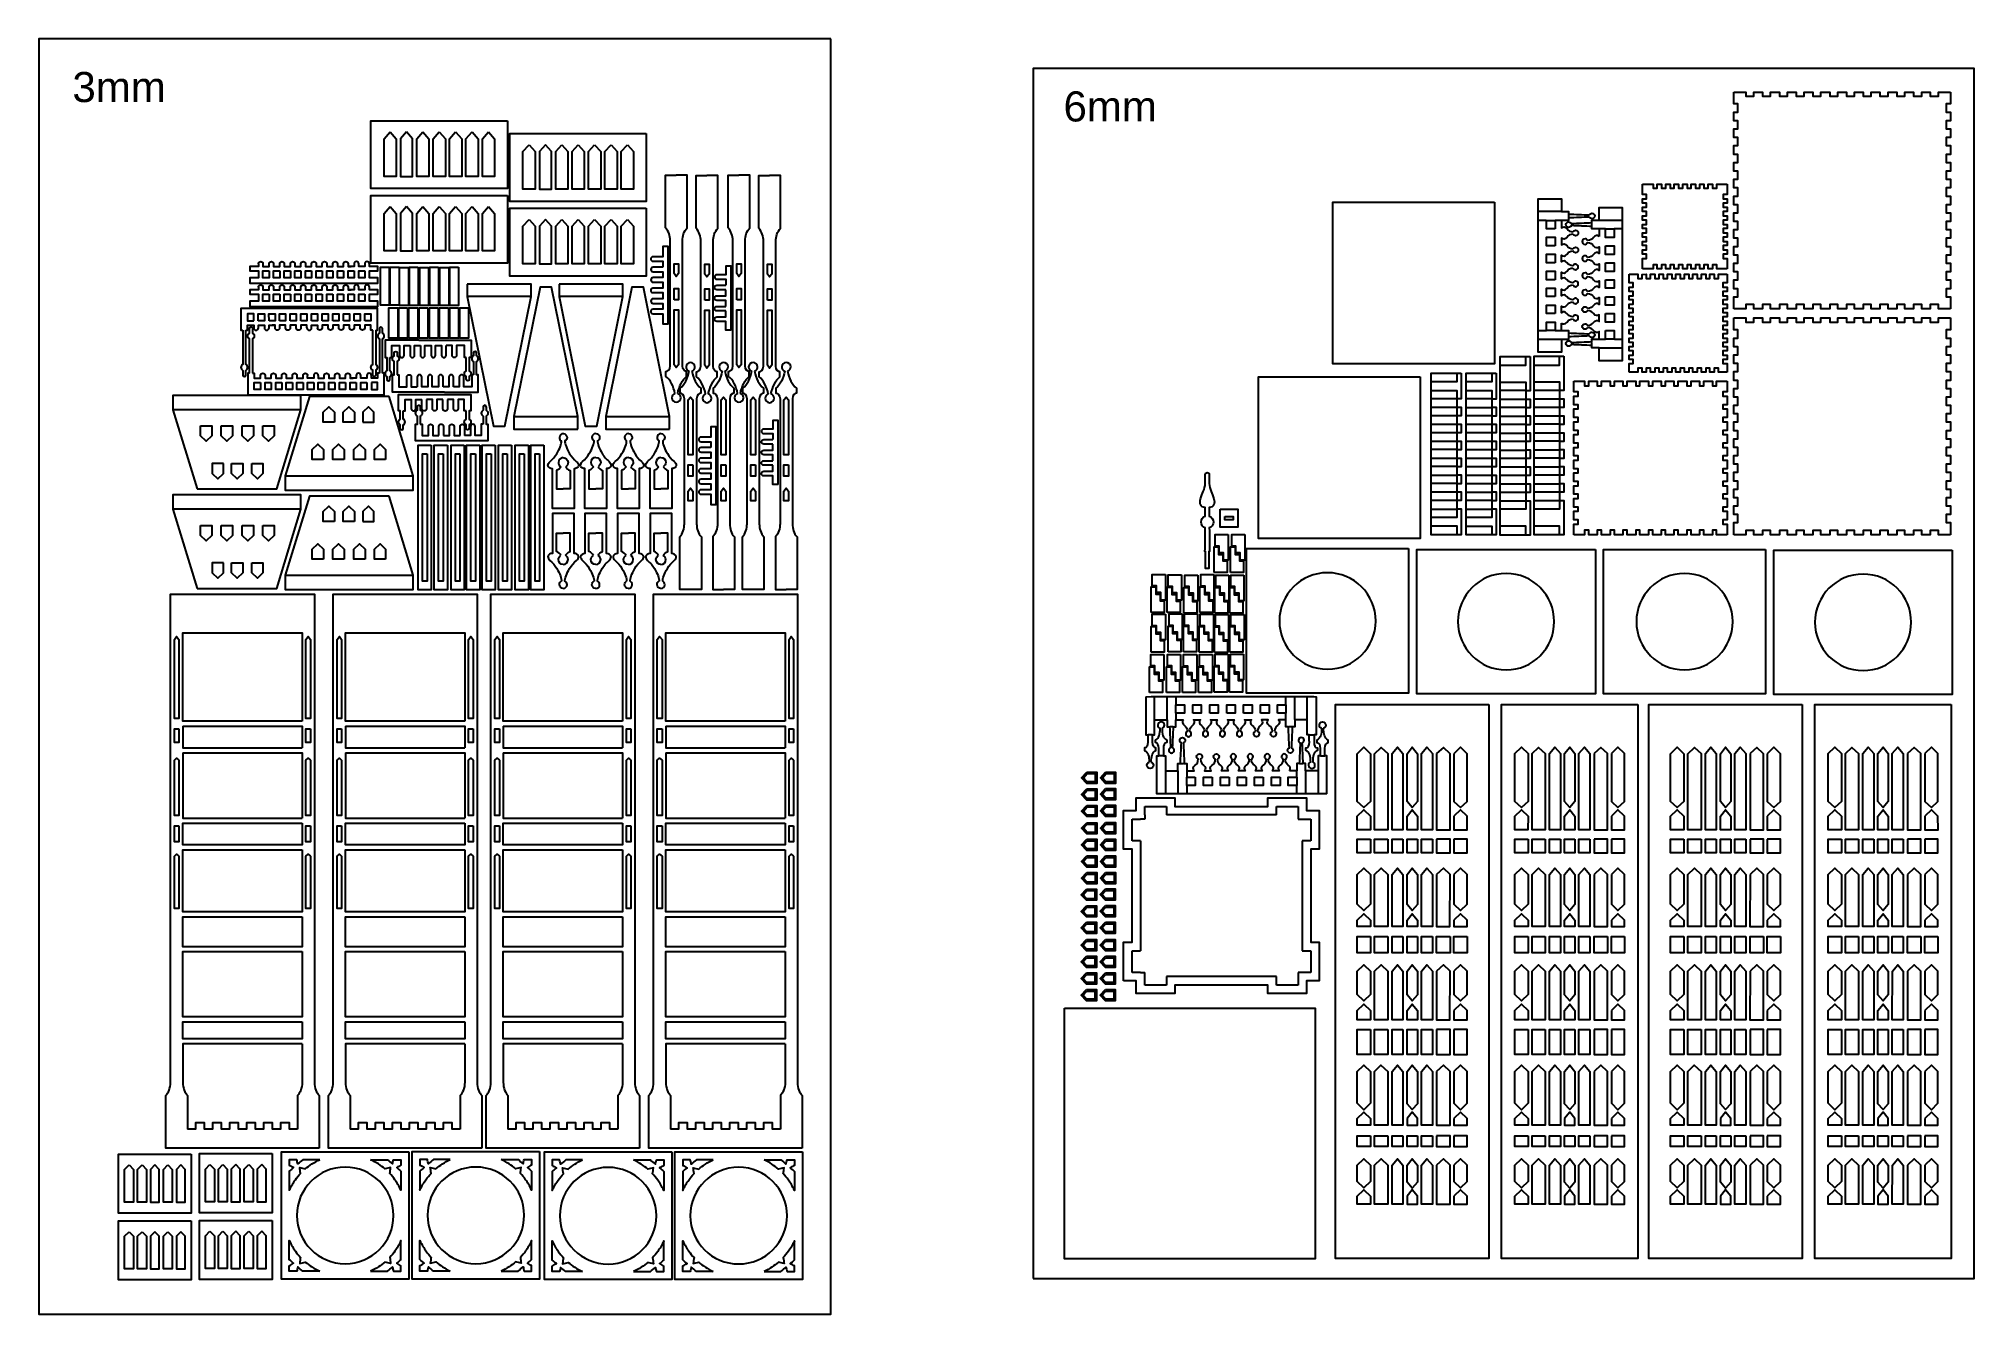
# Model space of a CAD drawing. Header units: millimetres. Extents: x 7299 to 9357, y 3662 to 5017.
import ezdxf

# ---------------------------------------------------------------- set-up
doc = ezdxf.new("R2010")
doc.units = ezdxf.units.MM
doc.layers.get('0').update_dxf_attribs({"linetype": 'CONTINUOUS'})

msp = doc.modelspace()

# ---------------------------------------------------------------- texts
at = {"color": 1, "linetype": 'Continuous', "char_height": 31.998, "attachment_point": 1}
for s, insert in [('{\\fArial|b0|i0|c0|p34;\\C256;3mm}', (7334.7, 4981.8)), ('{\\fArial|b0|i0|c0|p34;\\C256;6mm}', (8388.3, 4961.2))]:
    msp.add_mtext_dynamic_manual_height_columns(s, width=4481.94, gutter_width=160, heights=[0], dxfattribs=dict(at, insert=insert))

# ---------------------------------------------------------------- linework, layer by layer
at = {"color": 1}
for p, q in [((8901.5, 4824.1), (8893.1, 4824.1)), ((8917.4, 4833.4), (8893.2, 4833.4)), ((8917.2, 4824.1), (8910.9, 4824.1)), ((8925.2, 4831.1), (8925.2, 4827.5)), ((8950.1, 4817.8), (8950.1, 4821.4)), ((8957.8, 4824.3), (8982.3, 4824.3)), ((8964.4, 4815), (8957.8, 4815)), ((8982.3, 4815), (8973.8, 4815)), ((8893, 4707.1), (8901.6, 4707.1)), ((8917.6, 4697.7), (8893, 4697.7)), ((8911, 4707.1), (8917.6, 4707.1)), ((8925.2, 4704.3), (8925.2, 4700.6)), ((8950.1, 4691), (8950.1, 4694.5)), ((8958.1, 4697.9), (8964.5, 4697.9)), ((8973.9, 4697.9), (8982.3, 4697.9)), ((8957.9, 4688.6), (8982.1, 4688.6)), ((8485.2, 4293.7), (8485.2, 4317.8)), ((8498.5, 4293.5), (8498.5, 4318.1)), ((8507.8, 4318.1), (8507.8, 4309.5)), ((8624.8, 4309.6), (8624.8, 4318)), ((8634.2, 4293.7), (8634.2, 4317.9)), ((8647.5, 4293.8), (8647.5, 4317.8)), ((8505, 4285.9), (8501.3, 4285.9)), ((8507.8, 4300.1), (8507.8, 4293.5)), ((8624.8, 4293.9), (8624.8, 4300.3)), ((8631.8, 4285.9), (8628.3, 4285.9)), ((8482.8, 4277.6), (8478.2, 4277.6)), ((8649.8, 4277.6), (8654.4, 4277.6)), ((8494.3, 4255.2), (8489.7, 4255.2)), ((8496.7, 4239), (8496.7, 4215)), ((8510, 4239.1), (8510, 4214.9)), ((8512.4, 4246.9), (8515.9, 4246.9)), ((8519.4, 4238.9), (8519.4, 4232.5)), ((8636.4, 4232.7), (8636.4, 4239.3)), ((8639.2, 4246.9), (8642.9, 4246.9)), ((8645.7, 4239.3), (8645.7, 4214.7)), ((8659, 4239.1), (8659, 4215)), ((8661.4, 4255.2), (8666, 4255.2)), ((8519.4, 4223.2), (8519.4, 4214.7)), ((8636.4, 4214.7), (8636.4, 4223.3))]:
    msp.add_line(p, q, dxfattribs=at)
for p, q in [((8957.8, 4815), (8957.7, 4807)), ((7822.3, 4743.1), (7754.5, 4743.1)), ((7919.9, 4743.1), (7852, 4743.1)), ((8917.6, 4707.1), (8917.6, 4715)), ((7519, 4707.4), (7519, 4707.4)), ((7653.9, 4707.5), (7653.9, 4707.5)), ((7672.2, 4678.3), (7672.2, 4678.3)), ((7753.4, 4678.3), (7753.4, 4678.3)), ((7526.1, 4661.7), (7526.1, 4661.7)), ((7661.1, 4661.7), (7661.1, 4661.7)), ((7679.9, 4660.1), (7679.9, 4660.1)), ((7761.2, 4660.1), (7761.2, 4660.1)), ((7577.7, 4622.7), (7441.6, 4622.7)), ((7686.4, 4621.6), (7686.4, 4621.6)), ((7753.2, 4621.6), (7753.2, 4621.6)), ((7804, 4615.6), (7871.9, 4615.6)), ((7901.6, 4615.6), (7969.5, 4615.6)), ((7704.5, 4607.5), (7704.5, 4607.5)), ((7771.3, 4607.5), (7771.3, 4607.5)), ((7561, 4552.8), (7697.1, 4552.8)), ((7577.7, 4517.1), (7441.6, 4517.1)), ((7561, 4447.2), (7697.1, 4447.2)), ((8507.8, 4293.5), (8515.7, 4293.5)), ((8636.4, 4239.3), (8628.4, 4239.3)), ((8474.7, 4192.4), (8474.7, 4201.4)), ((8474.7, 4201.4), (8497.7, 4201.4)), ((8497.7, 4201.4), (8497.7, 4192.4)), ((8614.6, 4192.4), (8614.6, 4201.4)), ((8614.6, 4201.4), (8637.6, 4201.4)), ((8637.6, 4201.4), (8637.6, 4192.4)), ((8461.2, 4187.8), (8470.2, 4187.9)), ((8461.2, 4164.8), (8461.2, 4187.8)), ((8474.7, 4187.9), (8470.2, 4187.9)), ((8474.7, 4192.4), (8474.7, 4187.9)), ((8474.7, 4192.4), (8474.7, 4192.4)), ((8614.6, 4192.4), (8497.7, 4192.4)), ((8637.6, 4192.4), (8637.6, 4192.4)), ((8637.6, 4192.4), (8637.6, 4187.9)), ((8637.6, 4187.9), (8642.1, 4187.9)), ((8642.1, 4187.9), (8642.1, 4187.8)), ((8642.1, 4187.8), (8651.1, 4187.8)), ((8651.1, 4187.8), (8651.1, 4164.8)), ((8470.2, 4164.8), (8461.2, 4164.8)), ((8470.2, 4164.8), (8470.2, 4048)), ((8651.1, 4164.8), (8642.1, 4164.8)), ((8642.1, 4164.8), (8642.1, 4048)), ((8461.2, 4025), (8461.2, 4048)), ((8461.2, 4048), (8470.2, 4048)), ((8642.1, 4048), (8651.1, 4048)), ((8651.1, 4048), (8651.1, 4025)), ((8470.2, 4025), (8461.2, 4025)), ((8470.2, 4025), (8474.7, 4025)), ((8474.7, 4020.5), (8474.7, 4025)), ((8474.7, 4011.5), (8474.7, 4020.5)), ((8614.6, 4020.5), (8497.7, 4020.5)), ((8497.7, 4020.5), (8497.7, 4011.5)), ((8614.6, 4011.5), (8614.6, 4020.5)), ((8642.1, 4025), (8637.6, 4025)), ((8637.6, 4025), (8637.6, 4020.5)), ((8637.6, 4020.5), (8637.6, 4011.5)), ((8651.1, 4025), (8642.1, 4025)), ((8497.7, 4011.5), (8474.7, 4011.5)), ((8637.6, 4011.5), (8614.6, 4011.5)), ((7624.7, 3818.1), (7624.7, 3818.1)), ((7763.6, 3818.2), (7763.6, 3818.2)), ((7904.2, 3817.8), (7904.2, 3817.8)), ((8043, 3817.9), (8043, 3817.9))]:
    msp.add_line(p, q)
at = {"color": 1, "linetype": 'Continuous'}
for points in [[(8140.8, 5017.1), (7298.9, 5017.1), (7298.9, 3661.7), (8140.8, 3661.7)], [(8356.2, 3699.6), (9356.5, 3699.6), (9356.5, 4985.6), (8356.2, 4985.6)]]:
    msp.add_lwpolyline(points, close=True, dxfattribs=at)
for points in [[(9100.9, 4730.2), (9100.9, 4743), (9105.3, 4743), (9105.3, 4751.5), (9100.9, 4751.5), (9100.9, 4760.8), (9105.3, 4760.8), (9105.3, 4769.4), (9100.9, 4769.4), (9100.9, 4778.7), (9105.3, 4778.7), (9105.3, 4787.2), (9100.9, 4787.2), (9100.9, 4796.5), (9105.3, 4796.5), (9105.3, 4805.1), (9100.9, 4805.1), (9100.9, 4814.3), (9105.3, 4814.3), (9105.3, 4822.9), (9100.9, 4822.9), (9100.9, 4832.2), (9105.3, 4832.2), (9105.3, 4840.7), (9100.9, 4840.7), (9100.9, 4850), (9105.3, 4850), (9105.3, 4858.6), (9100.9, 4858.6), (9100.9, 4867.8), (9105.3, 4867.8), (9105.3, 4876.4), (9100.9, 4876.4), (9100.9, 4885.7), (9105.3, 4885.7), (9105.3, 4894.2), (9100.9, 4894.2), (9100.9, 4903.5), (9105.3, 4903.5), (9105.3, 4912.1), (9100.9, 4912.1), (9100.9, 4921.4), (9105.3, 4921.4), (9105.3, 4929.9), (9100.9, 4929.9), (9100.9, 4939.2), (9105.3, 4939.2), (9105.3, 4947.8), (9100.9, 4947.8), (9100.9, 4960.5)], [(9100.9, 4960.5), (9113.6, 4960.5), (9113.6, 4956), (9122.2, 4956), (9122.2, 4960.5), (9131.5, 4960.5), (9131.5, 4956), (9140, 4956), (9140, 4960.5), (9149.3, 4960.5), (9149.3, 4956), (9157.9, 4956), (9157.9, 4960.5), (9167.1, 4960.5), (9167.1, 4956), (9175.7, 4956), (9175.7, 4960.5), (9185, 4960.5), (9185, 4956), (9193.5, 4956), (9193.5, 4960.5), (9202.8, 4960.5), (9202.8, 4956), (9211.4, 4956), (9211.4, 4960.5), (9220.7, 4960.5), (9220.7, 4956), (9229.2, 4956), (9229.2, 4960.5), (9238.5, 4960.5), (9238.5, 4956), (9247, 4956), (9247, 4960.5), (9256.3, 4960.5), (9256.3, 4956), (9264.9, 4956), (9264.9, 4960.5), (9274.2, 4960.5), (9274.2, 4956), (9282.7, 4956), (9282.7, 4960.5), (9292, 4960.5), (9292, 4956), (9300.6, 4956), (9300.6, 4960.5), (9309.8, 4960.5), (9309.8, 4956), (9318.4, 4956), (9318.4, 4960.5), (9331.2, 4960.5)], [(9331.2, 4960.5), (9331.2, 4947.8), (9326.7, 4947.8), (9326.7, 4939.2), (9331.2, 4939.2), (9331.2, 4929.9), (9326.7, 4929.9), (9326.7, 4921.4), (9331.2, 4921.4), (9331.2, 4912.1), (9326.7, 4912.1), (9326.7, 4903.5), (9331.2, 4903.5), (9331.2, 4894.2), (9326.7, 4894.2), (9326.7, 4885.7), (9331.2, 4885.7), (9331.2, 4876.4), (9326.7, 4876.4), (9326.7, 4867.8), (9331.2, 4867.8), (9331.2, 4858.6), (9326.7, 4858.6), (9326.7, 4850), (9331.2, 4850), (9331.2, 4840.7), (9326.7, 4840.7), (9326.7, 4832.2), (9331.2, 4832.2), (9331.2, 4822.9), (9326.7, 4822.9), (9326.7, 4814.3), (9331.2, 4814.3), (9331.2, 4805.1), (9326.7, 4805.1), (9326.7, 4796.5), (9331.2, 4796.5), (9331.2, 4787.2), (9326.7, 4787.2), (9326.7, 4778.7), (9331.2, 4778.7), (9331.2, 4769.4), (9326.7, 4769.4), (9326.7, 4760.8), (9331.2, 4760.8), (9331.2, 4751.5), (9326.7, 4751.5), (9326.7, 4743), (9331.2, 4743), (9331.2, 4730.2)], [(9003.9, 4772.6), (9003.9, 4783.7), (9008.2, 4783.7), (9008.2, 4788.3), (9003.9, 4788.3), (9003.9, 4792.8), (9008.2, 4792.8), (9008.2, 4797.3), (9003.9, 4797.3), (9003.9, 4801.8), (9008.2, 4801.8), (9008.2, 4806.4), (9003.9, 4806.4), (9003.9, 4810.9), (9008.2, 4810.9), (9008.2, 4815.4), (9003.9, 4815.4), (9003.9, 4819.9), (9008.2, 4819.9), (9008.2, 4824.4), (9003.9, 4824.4), (9003.9, 4829), (9008.2, 4829), (9008.2, 4833.5), (9003.9, 4833.5), (9003.9, 4838), (9008.2, 4838), (9008.2, 4842.5), (9003.9, 4842.5), (9003.9, 4847.1), (9008.2, 4847.1), (9008.2, 4851.6), (9003.9, 4851.6), (9003.9, 4862.7)], [(9003.9, 4862.7), (9015, 4862.7), (9015, 4858.4), (9019.5, 4858.4), (9019.5, 4862.7), (9024, 4862.7), (9024, 4858.4), (9028.5, 4858.4), (9028.5, 4862.7), (9033.1, 4862.7), (9033.1, 4858.4), (9037.6, 4858.4), (9037.6, 4862.7), (9042.1, 4862.7), (9042.1, 4858.4), (9046.6, 4858.4), (9046.6, 4862.7), (9051.2, 4862.7), (9051.2, 4858.4), (9055.7, 4858.4), (9055.7, 4862.7), (9060.2, 4862.7), (9060.2, 4858.4), (9064.7, 4858.4), (9064.7, 4862.7), (9069.2, 4862.7), (9069.2, 4858.4), (9073.8, 4858.4), (9073.8, 4862.7), (9078.3, 4862.7), (9078.3, 4858.4), (9082.8, 4858.4), (9082.8, 4862.7), (9093.9, 4862.7)], [(9093.9, 4862.7), (9093.9, 4851.6), (9089.6, 4851.6), (9089.6, 4847.1), (9093.9, 4847.1), (9093.9, 4842.5), (9089.6, 4842.5), (9089.6, 4838), (9093.9, 4838), (9093.9, 4833.5), (9089.6, 4833.5), (9089.6, 4829), (9093.9, 4829), (9093.9, 4824.4), (9089.6, 4824.4), (9089.6, 4819.9), (9093.9, 4819.9), (9093.9, 4815.4), (9089.6, 4815.4), (9089.6, 4810.9), (9093.9, 4810.9), (9093.9, 4806.4), (9089.6, 4806.4), (9089.6, 4801.8), (9093.9, 4801.8), (9093.9, 4797.3), (9089.6, 4797.3), (9089.6, 4792.8), (9093.9, 4792.8), (9093.9, 4788.3), (9089.6, 4788.3), (9089.6, 4783.7), (9093.9, 4783.7), (9093.9, 4772.6)], [(7952, 4724.8), (7962.5, 4724.8), (7962.5, 4714), (7968, 4714), (7968, 4755.1), (7968, 4796.3), (7962.5, 4796.3), (7962.5, 4785.5), (7952, 4785.5)], [(7532.5, 4777.9), (7532.5, 4775.1), (7523.4, 4775.1), (7523.4, 4770.5), (7532.5, 4770.5), (7532.5, 4762.9), (7523.4, 4762.9), (7523.4, 4757.3), (7659.5, 4757.3), (7659.5, 4762.9), (7650.4, 4762.9), (7650.4, 4770.5), (7659.5, 4770.5), (7659.5, 4775.1), (7650.4, 4775.1), (7650.4, 4777.9)], [(7593.9, 4777.9), (7593.9, 4775.1), (7596.4, 4775.1), (7600.3, 4775.1), (7600.3, 4777.9)], [(9093.9, 4772.6), (9082.8, 4772.6), (9082.8, 4776.9), (9078.3, 4776.9), (9078.3, 4772.6), (9073.8, 4772.6), (9073.8, 4776.9), (9069.2, 4776.9), (9069.2, 4772.6), (9064.7, 4772.6), (9064.7, 4776.9), (9060.2, 4776.9), (9060.2, 4772.6), (9055.7, 4772.6), (9055.7, 4776.9), (9051.2, 4776.9), (9051.2, 4772.6), (9046.6, 4772.6), (9046.6, 4776.9), (9042.1, 4776.9), (9042.1, 4772.6), (9037.6, 4772.6), (9037.6, 4776.9), (9033.1, 4776.9), (9033.1, 4772.6), (9028.5, 4772.6), (9028.5, 4776.9), (9024, 4776.9), (9024, 4772.6), (9019.5, 4772.6), (9019.5, 4776.9), (9015, 4776.9), (9015, 4772.6), (9003.9, 4772.6)], [(7532.5, 4753.2), (7532.5, 4750.4), (7523.4, 4750.4), (7523.4, 4745.8), (7532.5, 4745.8), (7532.5, 4738.2), (7523.4, 4738.2), (7523.4, 4732.7), (7659.5, 4732.7), (7659.5, 4738.2), (7650.4, 4738.2), (7650.4, 4745.8), (7659.5, 4745.8), (7659.5, 4750.4), (7650.4, 4750.4), (7650.4, 4753.2)], [(7593.9, 4753.2), (7593.9, 4750.4), (7596.4, 4750.4), (7600.3, 4750.4), (7600.3, 4753.2)], [(8989.7, 4662.8), (8989.7, 4671.9), (8994, 4671.9), (8994, 4676.4), (8989.7, 4676.4), (8989.7, 4680.9), (8994, 4680.9), (8994, 4685.4), (8989.7, 4685.4), (8989.7, 4690), (8994, 4690), (8994, 4694.5), (8989.7, 4694.5), (8989.7, 4699), (8994, 4699), (8994, 4703.5), (8989.7, 4703.5), (8989.7, 4708), (8994, 4708), (8994, 4712.5), (8989.7, 4712.5), (8989.7, 4717), (8994, 4717), (8994, 4721.6), (8989.7, 4721.6), (8989.7, 4726.1), (8994, 4726.1), (8994, 4730.6), (8989.7, 4730.6), (8989.7, 4735.1), (8994, 4735.1), (8994, 4739.6), (8989.7, 4739.6), (8989.7, 4744.1), (8994, 4744.1), (8994, 4748.6), (8989.7, 4748.6), (8989.7, 4753.1), (8994, 4753.1), (8994, 4757.7), (8989.7, 4757.7), (8989.7, 4766.8)], [(8989.7, 4766.8), (8998.8, 4766.8), (8998.8, 4762.5), (9003.3, 4762.5), (9003.3, 4766.7), (9007.8, 4766.8), (9007.8, 4762.5), (9012.4, 4762.5), (9012.4, 4766.8), (9016.9, 4766.8), (9016.9, 4762.5), (9021.4, 4762.5), (9021.4, 4766.8), (9025.9, 4766.8), (9025.9, 4762.5), (9030.4, 4762.5), (9030.4, 4766.8), (9034.9, 4766.8), (9034.9, 4762.5), (9039.4, 4762.5), (9039.4, 4766.8), (9043.9, 4766.8), (9043.9, 4762.5), (9048.5, 4762.5), (9048.5, 4766.8), (9053, 4766.8), (9053, 4762.5), (9057.5, 4762.5), (9057.5, 4766.8), (9062, 4766.8), (9062, 4762.5), (9066.5, 4762.5), (9066.5, 4766.8), (9071, 4766.8), (9071, 4762.5), (9075.5, 4762.5), (9075.5, 4766.8), (9080.1, 4766.8), (9080.1, 4762.5), (9084.6, 4762.5), (9084.6, 4766.8), (9093.7, 4766.8)], [(9093.7, 4766.8), (9093.7, 4757.7), (9089.4, 4757.7), (9089.4, 4753.1), (9093.7, 4753.1), (9093.7, 4748.6), (9089.4, 4748.6), (9089.4, 4744.1), (9093.7, 4744.1), (9093.7, 4739.6), (9089.4, 4739.6), (9089.4, 4735.1), (9093.7, 4735.1), (9093.7, 4730.6), (9089.4, 4730.6), (9089.4, 4726.1), (9093.7, 4726.1), (9093.7, 4721.6), (9089.4, 4721.6), (9089.4, 4717), (9093.7, 4717), (9093.7, 4712.5), (9089.4, 4712.5), (9089.4, 4708), (9093.7, 4708), (9093.7, 4703.5), (9089.4, 4703.5), (9089.4, 4699), (9093.7, 4699), (9093.7, 4694.5), (9089.4, 4694.5), (9089.4, 4690), (9093.7, 4690), (9093.7, 4685.4), (9089.4, 4685.4), (9089.4, 4680.9), (9093.7, 4680.9), (9093.7, 4676.4), (9089.4, 4676.4), (9089.4, 4671.9), (9093.7, 4671.9), (9093.7, 4662.8)], [(9331.2, 4730.2), (9318.4, 4730.2), (9318.4, 4734.7), (9309.8, 4734.7), (9309.8, 4730.2), (9300.6, 4730.2), (9300.6, 4734.7), (9292, 4734.7), (9292, 4730.2), (9282.7, 4730.2), (9282.7, 4734.7), (9274.2, 4734.7), (9274.2, 4730.2), (9264.9, 4730.2), (9264.9, 4734.7), (9256.3, 4734.7), (9256.3, 4730.2), (9247, 4730.2), (9247, 4734.7), (9238.5, 4734.7), (9238.5, 4730.2), (9229.2, 4730.2), (9229.2, 4734.7), (9220.7, 4734.7), (9220.7, 4730.2), (9211.4, 4730.2), (9211.4, 4734.7), (9202.8, 4734.7), (9202.8, 4730.2), (9193.5, 4730.2), (9193.5, 4734.7), (9185, 4734.7), (9185, 4730.2), (9175.7, 4730.2), (9175.7, 4734.7), (9167.1, 4734.7), (9167.1, 4730.2), (9157.9, 4730.2), (9157.9, 4734.7), (9149.3, 4734.7), (9149.3, 4730.2), (9140, 4730.2), (9140, 4734.7), (9131.5, 4734.7), (9131.5, 4730.2), (9122.2, 4730.2), (9122.2, 4734.7), (9113.6, 4734.7), (9113.6, 4730.2), (9100.9, 4730.2)], [(7657.1, 4707.5), (7659, 4707.5), (7659, 4730.4), (7513.9, 4730.4), (7513.9, 4707.4), (7515.8, 4707.4)], [(7519, 4707.4), (7520.9, 4707.4), (7520.9, 4712.6), (7527.5, 4712.6), (7527.5, 4709.8)], [(7584, 4709.9), (7584, 4712.7), (7581.5, 4712.7), (7577.6, 4712.7), (7577.6, 4709.9)], [(7653.9, 4707.5), (7652, 4707.5), (7652, 4712.7), (7645.4, 4712.7), (7645.4, 4709.9)], [(9100.9, 4490.1), (9100.9, 4502.9), (9105.3, 4502.9), (9105.3, 4511.4), (9100.9, 4511.4), (9100.9, 4520.7), (9105.3, 4520.7), (9105.3, 4529.3), (9100.9, 4529.3), (9100.9, 4538.6), (9105.3, 4538.6), (9105.3, 4547.1), (9100.9, 4547.1), (9100.9, 4556.4), (9105.3, 4556.4), (9105.3, 4565), (9100.9, 4565), (9100.9, 4574.2), (9105.3, 4574.2), (9105.3, 4582.8), (9100.9, 4582.8), (9100.9, 4592.1), (9105.3, 4592.1), (9105.3, 4600.6), (9100.9, 4600.6), (9100.9, 4609.9), (9105.3, 4609.9), (9105.3, 4618.5), (9100.9, 4618.5), (9100.9, 4627.7), (9105.3, 4627.7), (9105.3, 4636.3), (9100.9, 4636.3), (9100.9, 4645.6), (9105.3, 4645.6), (9105.3, 4654.1), (9100.9, 4654.1), (9100.9, 4663.4), (9105.3, 4663.4), (9105.3, 4672), (9100.9, 4672), (9100.9, 4681.3), (9105.3, 4681.3), (9105.3, 4689.8), (9100.9, 4689.8), (9100.9, 4699.1), (9105.3, 4699.1), (9105.3, 4707.7), (9100.9, 4707.7), (9100.9, 4720.4)], [(9100.9, 4720.4), (9113.6, 4720.4), (9113.6, 4715.9), (9122.2, 4715.9), (9122.2, 4720.4), (9131.5, 4720.4), (9131.5, 4715.9), (9140, 4715.9), (9140, 4720.4), (9149.3, 4720.4), (9149.3, 4715.9), (9157.9, 4715.9), (9157.9, 4720.4), (9167.1, 4720.4), (9167.1, 4715.9), (9175.7, 4715.9), (9175.7, 4720.4), (9185, 4720.4), (9185, 4715.9), (9193.5, 4715.9), (9193.5, 4720.4), (9202.8, 4720.4), (9202.8, 4715.9), (9211.4, 4715.9), (9211.4, 4720.4), (9220.7, 4720.4), (9220.7, 4715.9), (9229.2, 4715.9), (9229.2, 4720.4), (9238.5, 4720.4), (9238.5, 4715.9), (9247, 4715.9), (9247, 4720.4), (9256.3, 4720.4), (9256.3, 4715.9), (9264.9, 4715.9), (9264.9, 4720.4), (9274.2, 4720.4), (9274.2, 4715.9), (9282.7, 4715.9), (9282.7, 4720.4), (9292, 4720.4), (9292, 4715.9), (9300.6, 4715.9), (9300.6, 4720.4), (9309.8, 4720.4), (9309.8, 4715.9), (9318.4, 4715.9), (9318.4, 4720.4), (9331.2, 4720.4)], [(9331.2, 4720.4), (9331.2, 4707.7), (9326.7, 4707.7), (9326.7, 4699.1), (9331.2, 4699.1), (9331.2, 4689.8), (9326.7, 4689.8), (9326.7, 4681.3), (9331.2, 4681.3), (9331.2, 4672), (9326.7, 4672), (9326.7, 4663.4), (9331.2, 4663.4), (9331.2, 4654.1), (9326.7, 4654.1), (9326.7, 4645.6), (9331.2, 4645.6), (9331.2, 4636.3), (9326.7, 4636.3), (9326.7, 4627.7), (9331.2, 4627.7), (9331.2, 4618.5), (9326.7, 4618.5), (9326.7, 4609.9), (9331.2, 4609.9), (9331.2, 4600.6), (9326.7, 4600.6), (9326.7, 4592.1), (9331.2, 4592.1), (9331.2, 4582.8), (9326.7, 4582.8), (9326.7, 4574.2), (9331.2, 4574.2), (9331.2, 4565), (9326.7, 4565), (9326.7, 4556.4), (9331.2, 4556.4), (9331.2, 4547.1), (9326.7, 4547.1), (9326.7, 4538.6), (9331.2, 4538.6), (9331.2, 4529.3), (9326.7, 4529.3), (9326.7, 4520.7), (9331.2, 4520.7), (9331.2, 4511.4), (9326.7, 4511.4), (9326.7, 4502.9), (9331.2, 4502.9), (9331.2, 4490.1)], [(7672.2, 4678.3), (7674.1, 4678.3), (7674.1, 4691.2), (7682.5, 4691.2), (7682.5, 4680.7)], [(7523, 4661.7), (7521.1, 4661.7), (7521.1, 4638.7), (7666.1, 4638.7), (7666.1, 4661.7), (7664.2, 4661.7)], [(7526.1, 4661.7), (7528.1, 4661.7), (7528.1, 4656.5), (7534.7, 4656.5), (7534.7, 4659.3)], [(7596, 4659.3), (7596, 4656.5), (7598.6, 4656.5), (7602.5, 4656.5), (7602.5, 4659.3)], [(7661.1, 4661.7), (7659.1, 4661.7), (7659.1, 4656.5), (7652.5, 4656.5), (7652.5, 4659.3)], [(7761.2, 4660.1), (7759.2, 4660.1), (7759.2, 4647.2), (7750.9, 4647.2), (7750.9, 4657.7)], [(8930.9, 4490), (8930.9, 4501.4), (8935.6, 4501.4), (8935.6, 4505.9), (8930.9, 4505.9), (8930.9, 4515), (8935.6, 4515), (8935.6, 4519.5), (8930.9, 4519.5), (8930.9, 4528.6), (8935.6, 4528.6), (8935.6, 4533.1), (8930.9, 4533.1), (8930.9, 4542.1), (8935.6, 4542.1), (8935.6, 4546.7), (8930.9, 4546.7), (8930.9, 4555.7), (8935.6, 4555.7), (8935.6, 4560.2), (8930.9, 4560.2), (8930.9, 4569.3), (8935.6, 4569.3), (8935.6, 4573.8), (8930.9, 4573.8), (8930.9, 4582.9), (8935.6, 4582.9), (8935.6, 4587.4), (8930.9, 4587.4), (8930.9, 4596.5), (8935.6, 4596.5), (8935.6, 4601), (8930.9, 4601), (8930.9, 4610.1), (8935.6, 4610.1), (8935.6, 4614.6), (8930.9, 4614.6), (8930.9, 4623.7), (8935.6, 4623.7), (8935.6, 4628.2), (8930.9, 4628.2), (8930.9, 4637.3), (8935.6, 4637.3), (8935.6, 4641.8), (8930.9, 4641.8), (8930.9, 4653.1)], [(8930.9, 4653.1), (8942.2, 4653.1), (8942.2, 4648.4), (8946.7, 4648.4), (8946.7, 4653.1), (8955.8, 4653.1), (8955.8, 4648.4), (8960.3, 4648.4), (8960.3, 4653.1), (8969.4, 4653.1), (8969.4, 4648.4), (8973.9, 4648.4), (8973.9, 4653.1), (8983, 4653.1), (8983, 4648.4), (8987.5, 4648.4), (8987.5, 4653.1), (8996.6, 4653.1), (8996.6, 4648.4), (9001.1, 4648.4), (9001.1, 4653.1), (9010.1, 4653.1), (9010.1, 4648.4), (9014.7, 4648.4), (9014.7, 4653.1), (9023.7, 4653.1), (9023.7, 4648.4), (9028.3, 4648.4), (9028.3, 4653.1), (9037.3, 4653.1), (9037.3, 4648.4), (9041.8, 4648.4), (9041.8, 4653.1), (9050.9, 4653.1), (9050.9, 4648.4), (9055.4, 4648.4), (9055.4, 4653.1), (9064.5, 4653.1), (9064.5, 4648.4), (9069, 4648.4), (9069, 4653.1), (9078.1, 4653.1), (9078.1, 4648.4), (9082.6, 4648.4), (9082.6, 4653.1), (9093.9, 4653.1)], [(9093.7, 4662.8), (9084.6, 4662.8), (9084.6, 4667.1), (9080.1, 4667.1), (9080.1, 4662.8), (9075.5, 4662.8), (9075.5, 4667.1), (9071, 4667.1), (9071, 4662.8), (9066.5, 4662.8), (9066.5, 4667.1), (9062, 4667.1), (9062, 4662.8), (9057.5, 4662.8), (9057.5, 4667.1), (9053, 4667.1), (9053, 4662.8), (9048.5, 4662.8), (9048.5, 4667.1), (9043.9, 4667.1), (9043.9, 4662.8), (9039.4, 4662.8), (9039.4, 4667.1), (9034.9, 4667.1), (9034.9, 4662.8), (9030.4, 4662.8), (9030.4, 4667.1), (9025.9, 4667.1), (9025.9, 4662.8), (9021.4, 4662.8), (9021.4, 4667.1), (9016.9, 4667.1), (9016.9, 4662.8), (9012.4, 4662.8), (9012.4, 4667.1), (9007.8, 4667.1), (9007.8, 4662.8), (9003.3, 4662.8), (9003.3, 4667.1), (8998.8, 4667.1), (8998.8, 4662.8), (8989.7, 4662.8)], [(9093.9, 4653.1), (9093.9, 4641.8), (9089.2, 4641.8), (9089.2, 4637.3), (9093.9, 4637.3), (9093.9, 4628.2), (9089.2, 4628.2), (9089.2, 4623.7), (9093.9, 4623.7), (9093.9, 4614.6), (9089.2, 4614.6), (9089.2, 4610.1), (9093.9, 4610.1), (9093.9, 4601), (9089.2, 4601), (9089.2, 4596.5), (9093.9, 4596.5), (9093.9, 4587.4), (9089.2, 4587.4), (9089.2, 4582.9), (9093.9, 4582.9), (9093.9, 4573.8), (9089.2, 4573.8), (9089.2, 4569.3), (9093.9, 4569.3), (9093.9, 4560.2), (9089.2, 4560.2), (9089.2, 4555.7), (9093.9, 4555.7), (9093.9, 4546.7), (9089.2, 4546.7), (9089.2, 4542.1), (9093.9, 4542.1), (9093.9, 4533.1), (9089.2, 4533.1), (9089.2, 4528.6), (9093.9, 4528.6), (9093.9, 4519.5), (9089.2, 4519.5), (9089.2, 4515), (9093.9, 4515), (9093.9, 4505.9), (9089.2, 4505.9), (9089.2, 4501.4), (9093.9, 4501.4), (9093.9, 4490)], [(8003, 4533.1), (8013.5, 4533.1), (8013.5, 4522.3), (8019, 4522.3), (8019, 4563.4), (8019, 4604.6), (8013.5, 4604.6), (8013.5, 4593.8), (8003, 4593.8)], [(9093.9, 4490), (9082.6, 4490), (9082.6, 4494.8), (9078.1, 4494.8), (9078.1, 4490), (9069, 4490), (9069, 4494.8), (9064.5, 4494.8), (9064.5, 4490), (9055.4, 4490), (9055.4, 4494.8), (9050.9, 4494.8), (9050.9, 4490), (9041.8, 4490), (9041.8, 4494.8), (9037.3, 4494.8), (9037.3, 4490), (9028.3, 4490), (9028.3, 4494.8), (9023.7, 4494.8), (9023.7, 4490), (9014.7, 4490), (9014.7, 4494.8), (9010.1, 4494.8), (9010.1, 4490), (9001.1, 4490), (9001.1, 4494.8), (8996.6, 4494.8), (8996.6, 4490), (8987.5, 4490), (8987.5, 4494.8), (8983, 4494.8), (8983, 4490), (8973.9, 4490), (8973.9, 4494.8), (8969.4, 4494.8), (8969.4, 4490), (8960.3, 4490), (8960.3, 4494.8), (8955.8, 4494.8), (8955.8, 4490), (8946.7, 4490), (8946.7, 4494.8), (8942.2, 4494.8), (8942.2, 4490), (8930.9, 4490)], [(9331.2, 4490.1), (9318.4, 4490.1), (9318.4, 4494.6), (9309.8, 4494.6), (9309.8, 4490.1), (9300.6, 4490.1), (9300.6, 4494.6), (9292, 4494.6), (9292, 4490.1), (9282.7, 4490.1), (9282.7, 4494.6), (9274.2, 4494.6), (9274.2, 4490.1), (9264.9, 4490.1), (9264.9, 4494.6), (9256.3, 4494.6), (9256.3, 4490.1), (9247, 4490.1), (9247, 4494.6), (9238.5, 4494.6), (9238.5, 4490.1), (9229.2, 4490.1), (9229.2, 4494.6), (9220.7, 4494.6), (9220.7, 4490.1), (9211.4, 4490.1), (9211.4, 4494.6), (9202.8, 4494.6), (9202.8, 4490.1), (9193.5, 4490.1), (9193.5, 4494.6), (9185, 4494.6), (9185, 4490.1), (9175.7, 4490.1), (9175.7, 4494.6), (9167.1, 4494.6), (9167.1, 4490.1), (9157.9, 4490.1), (9157.9, 4494.6), (9149.3, 4494.6), (9149.3, 4490.1), (9140, 4490.1), (9140, 4494.6), (9131.5, 4494.6), (9131.5, 4490.1), (9122.2, 4490.1), (9122.2, 4494.6), (9113.6, 4494.6), (9113.6, 4490.1), (9100.9, 4490.1)], [(7578.9, 4291.8), (7452.1, 4291.8), (7452.1, 4385.7), (7578.9, 4385.7), (7578.9, 4291.8)], [(7751.8, 4291.8), (7625, 4291.8), (7625, 4385.7), (7751.8, 4385.7), (7751.8, 4291.8)], [(7919.5, 4291.8), (7792.7, 4291.8), (7792.7, 4385.7), (7919.5, 4385.7), (7919.5, 4291.8)], [(8092.4, 4291.8), (7965.6, 4291.8), (7965.6, 4385.7), (8092.4, 4385.7), (8092.4, 4291.8)], [(7452.1, 4286.6), (7578.9, 4286.6), (7578.9, 4263.6)], [(7452.1, 4286.6), (7452.1, 4263.6), (7578.9, 4263.6)], [(7625, 4286.6), (7751.8, 4286.6), (7751.8, 4263.6)], [(7625, 4286.6), (7625, 4263.6), (7751.8, 4263.6)], [(7792.7, 4286.6), (7919.5, 4286.6), (7919.5, 4263.6)], [(7792.7, 4286.6), (7792.7, 4263.6), (7919.5, 4263.6)], [(7965.6, 4286.6), (8092.4, 4286.6), (8092.4, 4263.6)], [(7965.6, 4286.6), (7965.6, 4263.6), (8092.4, 4263.6)], [(7452.1, 4258.4), (7578.9, 4258.4), (7578.9, 4188.8)], [(7452.1, 4258.4), (7452.1, 4188.9), (7578.9, 4188.8)], [(7625, 4258.4), (7751.8, 4258.4), (7751.8, 4188.8)], [(7625, 4258.4), (7625, 4188.9), (7751.8, 4188.8)], [(7792.7, 4258.4), (7919.5, 4258.4), (7919.5, 4188.8)], [(7792.7, 4258.4), (7792.7, 4188.9), (7919.5, 4188.8)], [(7965.6, 4258.4), (8092.4, 4258.4), (8092.4, 4188.8)], [(7965.6, 4258.4), (7965.6, 4188.9), (8092.4, 4188.8)], [(7574, 3858.3), (7565.4, 3858.3), (7565.4, 3865), (7555.9, 3865), (7555.9, 3858.3), (7547.4, 3858.3), (7547.3, 3865), (7537.8, 3865), (7537.8, 3858.3), (7529.3, 3858.3), (7529.3, 3865), (7519.8, 3865), (7519.8, 3858.3), (7511.2, 3858.3), (7511.2, 3865), (7501.7, 3865), (7501.7, 3858.3), (7493.2, 3858.3), (7493.2, 3865), (7483.7, 3865), (7483.6, 3858.3), (7475.1, 3858.3), (7475.1, 3865), (7465.6, 3865), (7465.6, 3858.3), (7457, 3858.3)], [(7746.9, 3858.3), (7738.3, 3858.3), (7738.3, 3865), (7728.8, 3865), (7728.8, 3858.3), (7720.3, 3858.3), (7720.3, 3865), (7710.7, 3865), (7710.7, 3858.3), (7702.2, 3858.3), (7702.2, 3865), (7692.7, 3865), (7692.7, 3858.3), (7684.1, 3858.3), (7684.1, 3865), (7674.6, 3865), (7674.6, 3858.3), (7666.1, 3858.3), (7666.1, 3865), (7656.6, 3865), (7656.5, 3858.3), (7648, 3858.3), (7648, 3865), (7638.5, 3865), (7638.5, 3858.3), (7629.9, 3858.3)], [(7914.5, 3858.3), (7906, 3858.3), (7906, 3865), (7896.5, 3865), (7896.5, 3858.3), (7887.9, 3858.3), (7887.9, 3865), (7878.4, 3865), (7878.4, 3858.3), (7869.9, 3858.3), (7869.9, 3865), (7860.4, 3865), (7860.4, 3858.3), (7851.8, 3858.3), (7851.8, 3865), (7842.3, 3865), (7842.3, 3858.3), (7833.7, 3858.3), (7833.7, 3865), (7824.2, 3865), (7824.2, 3858.3), (7815.7, 3858.3), (7815.7, 3865), (7806.2, 3865), (7806.2, 3858.3), (7797.6, 3858.3)], [(8087.4, 3858.3), (8078.9, 3858.3), (8078.9, 3865), (8069.4, 3865), (8069.4, 3858.3), (8060.8, 3858.3), (8060.8, 3865), (8051.3, 3865), (8051.3, 3858.3), (8042.8, 3858.3), (8042.8, 3865), (8033.3, 3865), (8033.3, 3858.3), (8024.7, 3858.3), (8024.7, 3865), (8015.2, 3865), (8015.2, 3858.3), (8006.7, 3858.3), (8006.6, 3865), (7997.1, 3865), (7997.1, 3858.3), (7988.6, 3858.3), (7988.6, 3865), (7979.1, 3865), (7979.1, 3858.3), (7970.5, 3858.3)]]:
    msp.add_lwpolyline(points)
for points in [[(7797.1, 4930), (7797.1, 4857.9), (7652, 4857.9), (7652, 4930)], [(7672.5, 4918.1), (7678.9, 4910.9), (7678.9, 4870.9), (7666, 4870.9), (7666, 4910.9)], [(7689.9, 4918.1), (7683.4, 4910.9), (7683.4, 4870.9), (7696.3, 4870.9), (7696.3, 4910.9)], [(7707.3, 4918.1), (7713.7, 4910.9), (7713.7, 4870.9), (7700.9, 4870.9), (7700.9, 4910.9)], [(7724.7, 4918.1), (7731.2, 4910.9), (7731.2, 4870.9), (7718.3, 4870.9), (7718.3, 4910.9)], [(7742.1, 4918.1), (7748.6, 4910.9), (7748.6, 4870.9), (7735.7, 4870.9), (7735.7, 4910.9)], [(7759.6, 4918.1), (7766, 4910.9), (7766, 4870.9), (7753.1, 4870.9), (7753.1, 4910.9)], [(7777, 4918.1), (7783.4, 4910.9), (7783.4, 4870.9), (7770.5, 4870.9), (7770.5, 4910.9)], [(7944.8, 4916.4), (7944.8, 4844.2), (7799.7, 4844.2), (7799.7, 4916.4)], [(7820.2, 4904.4), (7826.6, 4897.2), (7826.6, 4857.3), (7813.7, 4857.3), (7813.7, 4897.2)], [(7837.6, 4904.4), (7831.1, 4897.2), (7831.1, 4857.3), (7844, 4857.3), (7844, 4897.2)], [(7855, 4904.4), (7861.4, 4897.2), (7861.4, 4857.3), (7848.5, 4857.3), (7848.5, 4897.2)], [(7872.4, 4904.4), (7878.9, 4897.2), (7878.9, 4857.3), (7866, 4857.3), (7866, 4897.2)], [(7889.8, 4904.4), (7896.3, 4897.2), (7896.3, 4857.3), (7883.4, 4857.3), (7883.4, 4897.2)], [(7907.3, 4904.4), (7913.7, 4897.2), (7913.7, 4857.3), (7900.8, 4857.3), (7900.8, 4897.2)], [(7924.7, 4904.5), (7931.1, 4897.3), (7931.1, 4857.3), (7918.2, 4857.3), (7918.2, 4897.3)], [(7797.1, 4850.7), (7797.1, 4778.5), (7652, 4778.5), (7652, 4850.7)], [(7672.5, 4838.7), (7678.9, 4831.5), (7678.9, 4791.6), (7666, 4791.6), (7666, 4831.5)], [(7689.9, 4838.7), (7683.4, 4831.5), (7683.4, 4791.6), (7696.3, 4791.6), (7696.3, 4831.5)], [(7707.3, 4838.7), (7713.7, 4831.5), (7713.7, 4791.6), (7700.9, 4791.6), (7700.9, 4831.5)], [(7724.7, 4838.7), (7731.2, 4831.5), (7731.2, 4791.6), (7718.3, 4791.6), (7718.3, 4831.5)], [(7742.1, 4838.7), (7748.6, 4831.5), (7748.6, 4791.6), (7735.7, 4791.6), (7735.7, 4831.5)], [(7759.6, 4838.7), (7766, 4831.5), (7766, 4791.6), (7753.1, 4791.6), (7753.1, 4831.5)], [(7777, 4838.7), (7783.4, 4831.5), (7783.4, 4791.6), (7770.5, 4791.6), (7770.5, 4831.5)], [(7944.8, 4837), (7944.8, 4764.9), (7799.7, 4764.9), (7799.7, 4837)], [(8846.5, 4843.4), (8846.5, 4671.5), (8674.6, 4671.5), (8674.6, 4843.4)], [(7820.2, 4825.1), (7826.6, 4817.9), (7826.6, 4777.9), (7813.7, 4777.9), (7813.7, 4817.9)], [(7837.6, 4825.1), (7831.1, 4817.9), (7831.1, 4777.9), (7844, 4777.9), (7844, 4817.9)], [(7855, 4825.1), (7861.4, 4817.9), (7861.4, 4777.9), (7848.5, 4777.9), (7848.5, 4817.9)], [(7872.4, 4825.1), (7878.9, 4817.9), (7878.9, 4777.9), (7866, 4777.9), (7866, 4817.9)], [(7889.8, 4825.1), (7896.3, 4817.9), (7896.3, 4777.9), (7883.4, 4777.9), (7883.4, 4817.9)], [(7907.3, 4825.1), (7913.7, 4817.9), (7913.7, 4777.9), (7900.8, 4777.9), (7900.8, 4817.9)], [(7924.7, 4825.1), (7931.1, 4817.9), (7931.1, 4777.9), (7918.2, 4777.9), (7918.2, 4817.9)], [(8910.9, 4815), (8901.8, 4815), (8901.8, 4824.1), (8910.9, 4824.1)], [(8964.5, 4815), (8973.6, 4815), (8973.6, 4805.9), (8964.5, 4805.9)], [(8910.9, 4797), (8901.8, 4797), (8901.8, 4806.1), (8910.9, 4806.1)], [(8964.5, 4797), (8973.6, 4797), (8973.6, 4788), (8964.5, 4788)], [(7671.4, 4774.4), (7671.4, 4734), (7662.1, 4734), (7662.1, 4774.4)], [(7681.9, 4774.5), (7681.9, 4734), (7672.6, 4734), (7672.6, 4774.5)], [(7691.9, 4774.2), (7691.9, 4733.8), (7682.6, 4733.8), (7682.6, 4774.2)], [(7702.4, 4774.3), (7702.4, 4733.8), (7693.1, 4733.8), (7693.1, 4774.3)], [(7713.3, 4774.2), (7713.3, 4733.8), (7704, 4733.8), (7704, 4774.2)], [(7723.8, 4774.3), (7723.8, 4733.8), (7714.5, 4733.8), (7714.5, 4774.3)], [(7734.7, 4774.2), (7734.7, 4733.8), (7725.4, 4733.8), (7725.4, 4774.2)], [(7745.2, 4774.3), (7745.2, 4733.8), (7735.8, 4733.8), (7735.8, 4774.3)], [(7974.3, 4767.6), (7974.3, 4778.1), (7979.1, 4778.1), (7979.1, 4767.6), (7976.7, 4764.6)], [(8006.9, 4767.1), (8006.9, 4777.6), (8011.7, 4777.6), (8011.7, 4767.1), (8009.3, 4764.1)], [(8040.9, 4767.6), (8040.9, 4778.1), (8045.7, 4778.1), (8045.7, 4767.6), (8043.3, 4764.6)], [(8073.5, 4767.1), (8073.5, 4777.6), (8078.3, 4777.6), (8078.3, 4767.1), (8075.9, 4764.1)], [(8910.9, 4779), (8901.8, 4779), (8901.8, 4788.1), (8910.9, 4788.1)], [(8964.5, 4779), (8973.6, 4779), (8973.6, 4769.9), (8964.5, 4769.9)], [(7543.8, 4770.5), (7543.8, 4762.9), (7537.3, 4762.9), (7537.3, 4770.5)], [(7555.1, 4770.5), (7555.1, 4762.9), (7548.6, 4762.9), (7548.6, 4770.5)], [(7566.4, 4770.5), (7566.4, 4762.9), (7559.9, 4762.9), (7559.9, 4770.5)], [(7577.7, 4770.5), (7577.7, 4762.9), (7571.3, 4762.9), (7571.3, 4770.5)], [(7589, 4770.5), (7589, 4762.9), (7582.6, 4762.9), (7582.6, 4770.5)], [(7600.3, 4770.5), (7600.3, 4762.9), (7593.9, 4762.9), (7593.9, 4770.5)], [(7611.6, 4770.5), (7611.6, 4762.9), (7605.2, 4762.9), (7605.2, 4770.5)], [(7622.9, 4770.5), (7622.9, 4762.9), (7616.5, 4762.9), (7616.5, 4770.5)], [(7634.2, 4770.5), (7634.2, 4762.9), (7627.8, 4762.9), (7627.8, 4770.5)], [(7645.5, 4770.5), (7645.5, 4762.9), (7639.1, 4762.9), (7639.1, 4770.5)], [(7754.5, 4756.5), (7754.5, 4743.1), (7782.3, 4605.5), (7788.4, 4605.5), (7794.5, 4605.5), (7822.3, 4743.1), (7822.3, 4756.5)], [(7871.9, 4602.3), (7871.9, 4615.6), (7844.1, 4753.2), (7838, 4753.2), (7831.8, 4753.2), (7804, 4615.6), (7804, 4602.3)], [(7852, 4756.5), (7852, 4743.1), (7879.9, 4605.5), (7886, 4605.5), (7892.1, 4605.5), (7919.9, 4743.1), (7919.9, 4756.5)], [(7969.5, 4602.3), (7969.5, 4615.6), (7941.7, 4753.2), (7935.5, 4753.2), (7929.4, 4753.2), (7901.6, 4615.6), (7901.6, 4602.3)], [(8910.9, 4761.1), (8901.8, 4761.1), (8901.8, 4770.1), (8910.9, 4770.1)], [(8964.5, 4761), (8973.6, 4761), (8973.6, 4751.9), (8964.5, 4751.9)], [(7543.8, 4745.8), (7543.8, 4738.2), (7537.3, 4738.2), (7537.3, 4745.8)], [(7555.1, 4745.8), (7555.1, 4738.2), (7548.6, 4738.2), (7548.6, 4745.8)], [(7566.4, 4745.8), (7566.4, 4738.2), (7559.9, 4738.2), (7559.9, 4745.8)], [(7577.7, 4745.8), (7577.7, 4738.2), (7571.3, 4738.2), (7571.3, 4745.8)], [(7589, 4745.8), (7589, 4738.2), (7582.6, 4738.2), (7582.6, 4745.8)], [(7600.3, 4745.8), (7600.3, 4738.2), (7593.9, 4738.2), (7593.9, 4745.8)], [(7611.6, 4745.8), (7611.6, 4738.2), (7605.2, 4738.2), (7605.2, 4745.8)], [(7622.9, 4745.8), (7622.9, 4738.2), (7616.5, 4738.2), (7616.5, 4745.8)], [(7634.2, 4745.8), (7634.2, 4738.2), (7627.8, 4738.2), (7627.8, 4745.8)], [(7645.5, 4745.8), (7645.5, 4738.2), (7639.1, 4738.2), (7639.1, 4745.8)], [(7974.3, 4739.8), (7974.3, 4751.7), (7979.1, 4751.7), (7979.1, 4739.8)], [(8006.9, 4739.3), (8006.9, 4751.2), (8011.7, 4751.2), (8011.7, 4739.3)], [(8040.9, 4739.8), (8040.9, 4751.7), (8045.7, 4751.7), (8045.7, 4739.8)], [(8073.5, 4739.3), (8073.5, 4751.2), (8078.3, 4751.2), (8078.3, 4739.3)], [(8910.9, 4743.1), (8901.8, 4743.1), (8901.8, 4752.1), (8910.9, 4752.1)], [(8910.9, 4725), (8901.8, 4725), (8901.8, 4734.1), (8910.9, 4734.1)], [(8964.5, 4743), (8973.6, 4743), (8973.6, 4733.9), (8964.5, 4733.9)], [(7527.5, 4717.2), (7527.5, 4724.9), (7520.9, 4724.8), (7520.9, 4717.2)], [(7532.3, 4717.2), (7532.3, 4724.9), (7538.8, 4724.9), (7538.8, 4717.2)], [(7543.7, 4717.3), (7543.6, 4724.9), (7550.1, 4724.9), (7550.1, 4717.3)], [(7555, 4717.3), (7555, 4724.9), (7561.4, 4724.9), (7561.4, 4717.3)], [(7566.3, 4717.3), (7566.3, 4724.9), (7572.7, 4724.9), (7572.7, 4717.3)], [(7577.6, 4717.3), (7577.6, 4724.9), (7584, 4724.9), (7584, 4717.3)], [(7588.9, 4717.3), (7588.9, 4724.9), (7595.3, 4724.9), (7595.3, 4717.3)], [(7600.2, 4717.3), (7600.2, 4724.9), (7606.6, 4724.9), (7606.6, 4717.3)], [(7611.5, 4717.3), (7611.5, 4724.9), (7617.9, 4724.9), (7617.9, 4717.3)], [(7622.8, 4717.3), (7622.8, 4724.9), (7629.2, 4724.9), (7629.2, 4717.3)], [(7634.1, 4717.3), (7634.1, 4724.9), (7640.5, 4724.9), (7640.6, 4717.3)], [(7645.4, 4717.3), (7645.4, 4724.9), (7652, 4724.9), (7652, 4717.3)], [(7680.5, 4731.1), (7680.5, 4698.9), (7671.1, 4698.9), (7671.1, 4731.1)], [(7691.1, 4731.1), (7691.1, 4698.9), (7681.8, 4698.9), (7681.8, 4731.1)], [(7701.9, 4731.1), (7701.9, 4698.9), (7692.5, 4698.9), (7692.5, 4731.1)], [(7712.6, 4731.1), (7712.6, 4698.9), (7703.3, 4698.9), (7703.3, 4731.1)], [(7723.7, 4731.1), (7723.7, 4698.9), (7714.4, 4698.9), (7714.4, 4731.1)], [(7734.4, 4731.1), (7734.4, 4698.9), (7725, 4698.9), (7725, 4731.1)], [(7745.1, 4731.1), (7745.1, 4698.9), (7735.8, 4698.9), (7735.8, 4731.1)], [(7755.9, 4731.1), (7755.9, 4698.9), (7746.5, 4698.9), (7746.5, 4731.1)], [(7974.3, 4670.7), (7974.3, 4729.2), (7979.1, 4729.2), (7979.1, 4670.7), (7976.7, 4667.7)], [(8006.9, 4670.2), (8006.9, 4728.7), (8011.7, 4728.7), (8011.7, 4670.2), (8009.3, 4667.2)], [(8040.9, 4670.7), (8040.9, 4729.2), (8045.7, 4729.2), (8045.7, 4670.7), (8043.3, 4667.7)], [(8073.5, 4670.2), (8073.5, 4728.7), (8078.3, 4728.7), (8078.3, 4670.2), (8075.9, 4667.2)], [(8910.9, 4707.1), (8901.8, 4707.1), (8901.8, 4716.1), (8910.9, 4716.1)], [(8964.5, 4725), (8973.6, 4725), (8973.6, 4715.9), (8964.5, 4715.9)], [(8964.5, 4707), (8973.6, 4707), (8973.6, 4697.9), (8964.5, 4697.9)], [(8884.4, 4679.6), (8884.4, 4643), (8879.8, 4643), (8879.8, 4634.3), (8884.4, 4634.3), (8884.4, 4625), (8879.8, 4625), (8879.8, 4616.3), (8884.4, 4616.3), (8884.4, 4607), (8879.8, 4607), (8879.8, 4598.3), (8884.4, 4598.3), (8884.4, 4589), (8879.8, 4589), (8879.8, 4580.3), (8884.4, 4580.3), (8884.4, 4571), (8879.8, 4571), (8879.8, 4562.3), (8884.4, 4562.3), (8884.4, 4552.9), (8879.8, 4552.9), (8879.8, 4544.3), (8884.4, 4544.3), (8884.4, 4534.9), (8879.8, 4534.9), (8879.8, 4526.2), (8884.4, 4526.2), (8884.4, 4489.7), (8852.6, 4489.7), (8852.6, 4679.6)], [(8920.3, 4679.8), (8920.3, 4643.2), (8915.7, 4643.2), (8915.7, 4634.5), (8920.3, 4634.5), (8920.3, 4625.2), (8915.7, 4625.2), (8915.7, 4616.5), (8920.3, 4616.5), (8920.3, 4607.2), (8915.7, 4607.2), (8915.7, 4598.5), (8920.3, 4598.5), (8920.3, 4589.2), (8915.7, 4589.2), (8915.7, 4580.5), (8920.3, 4580.5), (8920.3, 4571.2), (8915.7, 4571.2), (8915.7, 4562.5), (8920.3, 4562.5), (8920.3, 4553.2), (8915.7, 4553.2), (8915.7, 4544.5), (8920.3, 4544.5), (8920.3, 4535.2), (8915.7, 4535.2), (8915.7, 4526.5), (8920.3, 4526.5), (8920.3, 4489.9), (8888.5, 4489.9), (8888.5, 4679.8)], [(7534.7, 4651.9), (7534.7, 4644.3), (7528.1, 4644.3), (7528.1, 4651.9)], [(7546, 4651.9), (7546, 4644.3), (7539.5, 4644.3), (7539.5, 4651.9)], [(7557.3, 4651.9), (7557.3, 4644.3), (7550.8, 4644.3), (7550.8, 4651.9)], [(7568.6, 4651.9), (7568.6, 4644.3), (7562.1, 4644.3), (7562.1, 4651.9)], [(7579.9, 4651.9), (7579.9, 4644.3), (7573.4, 4644.3), (7573.4, 4651.9)], [(7591.2, 4651.9), (7591.2, 4644.3), (7584.7, 4644.3), (7584.7, 4651.9)], [(7602.5, 4651.9), (7602.5, 4644.3), (7596, 4644.3), (7596, 4651.9)], [(7613.8, 4651.9), (7613.8, 4644.3), (7607.3, 4644.3), (7607.3, 4651.9)], [(7625.1, 4651.9), (7625.1, 4644.3), (7618.6, 4644.3), (7618.6, 4651.9)], [(7636.4, 4651.9), (7636.4, 4644.3), (7629.9, 4644.3), (7629.9, 4651.9)], [(7647.7, 4651.9), (7647.7, 4644.3), (7641.2, 4644.3), (7641.2, 4651.9)], [(7652.5, 4651.9), (7652.5, 4644.3), (7659.1, 4644.3), (7659.1, 4651.9)], [(8767.4, 4657.8), (8767.4, 4485.9), (8595.5, 4485.9), (8595.5, 4657.8)], [(8810.9, 4661.9), (8810.9, 4634.4), (8806.3, 4634.4), (8806.3, 4625.7), (8810.9, 4625.7), (8810.9, 4616.3), (8806.3, 4616.3), (8806.3, 4607.7), (8810.9, 4607.7), (8810.9, 4598.3), (8806.3, 4598.3), (8806.3, 4589.6), (8810.9, 4589.6), (8810.9, 4580.3), (8806.3, 4580.3), (8806.3, 4571.6), (8810.9, 4571.6), (8810.9, 4562.3), (8806.3, 4562.3), (8806.3, 4553.6), (8810.9, 4553.6), (8810.9, 4544.3), (8806.3, 4544.3), (8806.3, 4535.6), (8810.9, 4535.6), (8810.9, 4526.3), (8806.3, 4526.3), (8806.3, 4517.6), (8810.9, 4517.6), (8810.9, 4490), (8779.1, 4490), (8779.1, 4661.9)], [(8848.1, 4661.8), (8848.1, 4634.2), (8843.5, 4634.2), (8843.5, 4625.5), (8848.1, 4625.5), (8848.1, 4616.2), (8843.5, 4616.2), (8843.5, 4607.5), (8848.1, 4607.5), (8848.1, 4598.2), (8843.5, 4598.2), (8843.5, 4589.5), (8848.1, 4589.5), (8848.1, 4580.2), (8843.5, 4580.2), (8843.5, 4571.5), (8848.1, 4571.5), (8848.1, 4562.2), (8843.5, 4562.2), (8843.5, 4553.5), (8848.1, 4553.5), (8848.1, 4544.2), (8843.5, 4544.2), (8843.5, 4535.5), (8848.1, 4535.5), (8848.1, 4526.2), (8843.5, 4526.2), (8843.5, 4517.5), (8848.1, 4517.5), (8848.1, 4489.9), (8816.4, 4489.9), (8816.4, 4661.8)], [(7467.4, 4538.7), (7551.9, 4538.7), (7577.7, 4622.7), (7577.7, 4638), (7441.6, 4638), (7441.6, 4622.7)], [(7671.3, 4636.8), (7586.9, 4636.8), (7561, 4552.8), (7561, 4537.5), (7697.1, 4537.5), (7697.1, 4552.8)], [(7994.2, 4633.4), (7994.2, 4574.8), (7989.4, 4574.8), (7989.4, 4633.4), (7991.8, 4636.4)], [(8029.3, 4633.4), (8029.3, 4574.8), (8024.5, 4574.8), (8024.5, 4633.4), (8026.9, 4636.4)], [(8060.8, 4633.4), (8060.8, 4574.8), (8056, 4574.8), (8056, 4633.4), (8058.4, 4636.4)], [(8095.9, 4633.4), (8095.9, 4574.8), (8091.1, 4574.8), (8091.1, 4633.4), (8093.5, 4636.4)], [(7613.4, 4609.7), (7601.4, 4609.7), (7601.4, 4620.3), (7607.4, 4626), (7607.4, 4626), (7613.4, 4620.3)], [(7634.7, 4609.7), (7622.7, 4609.7), (7622.7, 4620.3), (7628.7, 4626), (7628.7, 4626), (7634.7, 4620.3)], [(7643.3, 4609.7), (7655.3, 4609.7), (7655.3, 4620.3), (7649.3, 4626), (7649.3, 4626), (7643.3, 4620.3)], [(7471, 4605.7), (7483, 4605.7), (7483, 4595), (7477, 4589.4), (7477, 4589.4), (7471, 4595)], [(7492.9, 4605.7), (7505, 4605.7), (7505, 4595), (7499, 4589.4), (7499, 4589.4), (7492.9, 4595)], [(7515.1, 4605.7), (7527.1, 4605.7), (7527.1, 4595), (7521.1, 4589.4), (7521.1, 4589.4), (7515.1, 4595)], [(7537, 4605.7), (7549.1, 4605.7), (7549.1, 4595), (7543, 4589.4), (7543, 4589.4), (7537, 4595)], [(7601.7, 4569.9), (7589.7, 4569.9), (7589.7, 4580.5), (7595.7, 4586.2), (7595.7, 4586.2), (7601.7, 4580.5)], [(7623.6, 4569.9), (7611.6, 4569.9), (7611.6, 4580.5), (7617.6, 4586.2), (7617.6, 4586.2), (7623.6, 4580.5)], [(7645.8, 4569.9), (7633.7, 4569.9), (7633.7, 4580.5), (7639.8, 4586.2), (7639.8, 4586.2), (7645.8, 4580.5)], [(7667.7, 4569.9), (7655.7, 4569.9), (7655.7, 4580.5), (7661.7, 4586.2), (7661.7, 4586.2), (7667.7, 4580.5)], [(7716.2, 4585.3), (7716.2, 4431.7), (7702.2, 4431.7), (7702.2, 4585.3)], [(7711.7, 4576.1), (7711.7, 4440.9), (7706.8, 4440.9), (7706.8, 4576.1)], [(7733.4, 4585.3), (7733.4, 4431.7), (7719.4, 4431.7), (7719.4, 4585.3)], [(7728.9, 4576.1), (7728.9, 4440.9), (7724, 4440.9), (7724, 4576.1)], [(7751.3, 4585.3), (7751.3, 4431.7), (7737.2, 4431.7), (7737.2, 4585.3)], [(7746.7, 4576.1), (7746.7, 4440.9), (7741.8, 4440.9), (7741.8, 4576.1)], [(7767.8, 4585.3), (7767.8, 4431.6), (7753.8, 4431.6), (7753.8, 4585.3)], [(7763.3, 4576), (7763.3, 4440.9), (7758.4, 4440.9), (7758.4, 4576)], [(7784.3, 4585.3), (7784.3, 4431.6), (7770.3, 4431.6), (7770.3, 4585.3)], [(7779.8, 4576), (7779.8, 4440.9), (7774.9, 4440.9), (7774.9, 4576)], [(7801.5, 4585.3), (7801.5, 4431.7), (7787.5, 4431.7), (7787.5, 4585.3)], [(7797, 4576.1), (7797, 4440.9), (7792.1, 4440.9), (7792.1, 4576.1)], [(7819.4, 4585.3), (7819.4, 4431.6), (7805.3, 4431.6), (7805.3, 4585.3)], [(7814.8, 4576), (7814.8, 4440.9), (7809.9, 4440.9), (7809.9, 4576)], [(7836, 4585.2), (7836, 4431.6), (7821.9, 4431.6), (7821.9, 4585.2)], [(7831.4, 4576), (7831.4, 4440.8), (7826.5, 4440.8), (7826.5, 4576)], [(7495.4, 4565.9), (7483.4, 4565.9), (7483.4, 4555.2), (7489.4, 4549.6), (7489.4, 4549.6), (7495.4, 4555.2)], [(7504, 4565.9), (7516, 4565.9), (7516, 4555.2), (7510, 4549.6), (7510, 4549.6), (7504, 4555.2)], [(7525.3, 4565.9), (7537.3, 4565.9), (7537.3, 4555.2), (7531.3, 4549.6), (7531.3, 4549.6), (7525.3, 4555.2)], [(7994.2, 4564.3), (7994.2, 4552.3), (7989.4, 4552.3), (7989.4, 4564.3)], [(8029.3, 4564.3), (8029.3, 4552.3), (8024.5, 4552.3), (8024.5, 4564.3)], [(8060.8, 4564.3), (8060.8, 4552.3), (8056, 4552.3), (8056, 4564.3)], [(8095.9, 4564.3), (8095.9, 4552.3), (8091.1, 4552.3), (8091.1, 4564.3)], [(7467.4, 4433.1), (7551.9, 4433.1), (7577.7, 4517.1), (7577.7, 4532.4), (7441.6, 4532.4), (7441.6, 4517.1)], [(7671.3, 4531.2), (7586.9, 4531.2), (7561, 4447.2), (7561, 4431.9), (7697.1, 4431.9), (7697.1, 4447.2)], [(7994.2, 4536.5), (7994.2, 4526), (7989.4, 4526), (7989.4, 4536.5), (7991.8, 4539.5)], [(8029.3, 4536.5), (8029.3, 4526), (8024.5, 4526), (8024.5, 4536.5), (8026.9, 4539.5)], [(8060.8, 4536.5), (8060.8, 4526), (8056, 4526), (8056, 4536.5), (8058.4, 4539.5)], [(8095.9, 4536.5), (8095.9, 4526), (8091.1, 4526), (8091.1, 4536.5), (8093.5, 4539.5)], [(7613.4, 4504), (7601.4, 4504), (7601.4, 4514.7), (7607.4, 4520.3), (7607.4, 4520.3), (7613.4, 4514.7)], [(7634.7, 4504), (7622.7, 4504), (7622.7, 4514.7), (7628.7, 4520.3), (7628.7, 4520.3), (7634.7, 4514.7)], [(7643.3, 4504), (7655.3, 4504), (7655.3, 4514.7), (7649.3, 4520.3), (7649.3, 4520.3), (7643.3, 4514.7)], [(8554.8, 4517.1), (8573.8, 4517.1), (8573.8, 4498.1), (8554.8, 4498.1)], [(8559.8, 4509.4), (8568.8, 4509.4), (8568.8, 4505.9), (8559.8, 4505.9)], [(7471, 4500), (7483, 4500), (7483, 4489.4), (7477, 4483.7), (7477, 4483.7), (7471, 4489.4)], [(7492.9, 4500), (7505, 4500), (7505, 4489.4), (7499, 4483.7), (7499, 4483.7), (7492.9, 4489.4)], [(7515.1, 4500), (7527.1, 4500), (7527.1, 4489.4), (7521.1, 4483.7), (7521.1, 4483.7), (7515.1, 4489.4)], [(7537, 4500), (7549.1, 4500), (7549.1, 4489.4), (7543, 4483.7), (7543, 4483.7), (7537, 4489.4)], [(8563.4, 4490.2), (8563.4, 4463), (8558.5, 4463), (8558.5, 4470.9), (8553.9, 4470.9), (8553.9, 4477.9), (8549.5, 4477.9), (8549.5, 4490.2)], [(8581, 4490.2), (8581, 4463), (8576.1, 4463), (8576.1, 4470.9), (8571.6, 4470.9), (8571.6, 4477.9), (8567.1, 4477.9), (8567.1, 4490.2)], [(7601.7, 4464.2), (7589.7, 4464.2), (7589.7, 4474.9), (7595.7, 4480.5), (7595.7, 4480.5), (7601.7, 4474.9)], [(7623.6, 4464.2), (7611.6, 4464.2), (7611.6, 4474.9), (7617.6, 4480.5), (7617.6, 4480.5), (7623.6, 4474.9)], [(7645.8, 4464.2), (7633.7, 4464.2), (7633.7, 4474.9), (7639.8, 4480.5), (7639.8, 4480.5), (7645.8, 4474.9)], [(7667.7, 4464.2), (7655.7, 4464.2), (7655.7, 4474.9), (7661.7, 4480.5), (7661.7, 4480.5), (7667.7, 4474.9)], [(8548.3, 4449.9), (8548.3, 4477.1), (8553.2, 4477.1), (8553.2, 4469.2), (8557.8, 4469.2), (8557.8, 4462.2), (8562.2, 4462.2), (8562.2, 4449.9)], [(8566, 4449.9), (8566, 4477.1), (8570.8, 4477.1), (8570.8, 4469.2), (8575.4, 4469.2), (8575.4, 4462.2), (8579.8, 4462.2), (8579.8, 4449.9)], [(8754.9, 4475.3), (8754.9, 4321.6), (8583, 4321.6), (8583, 4475.3)], [(8953.7, 4474.5), (8953.7, 4320.9), (8763.8, 4320.9), (8763.8, 4474.5)], [(9134.5, 4474.5), (9134.5, 4320.9), (8962.5, 4320.9), (8962.5, 4474.5)], [(9333.2, 4473.8), (9333.2, 4320.2), (9143.3, 4320.2), (9143.3, 4473.8)], [(7495.4, 4460.2), (7483.4, 4460.2), (7483.4, 4449.6), (7489.4, 4443.9), (7489.4, 4443.9), (7495.4, 4449.6)], [(7504, 4460.2), (7516, 4460.2), (7516, 4449.6), (7510, 4443.9), (7510, 4443.9), (7504, 4449.6)], [(7525.3, 4460.2), (7537.3, 4460.2), (7537.3, 4449.6), (7531.3, 4443.9), (7531.3, 4443.9), (7525.3, 4449.6)], [(8496.6, 4447.9), (8496.6, 4420.7), (8491.7, 4420.7), (8491.7, 4428.6), (8487.1, 4428.6), (8487.1, 4435.6), (8482.7, 4435.6), (8482.7, 4447.9)], [(8513.6, 4447.5), (8513.6, 4420.4), (8508.7, 4420.4), (8508.7, 4428.2), (8504.1, 4428.2), (8504.1, 4435.2), (8499.7, 4435.2), (8499.7, 4447.5)], [(8531.2, 4447.2), (8531.2, 4420), (8526.4, 4420), (8526.4, 4427.9), (8521.8, 4427.9), (8521.8, 4434.9), (8517.4, 4434.9), (8517.4, 4447.2)], [(8548.2, 4447.7), (8548.2, 4420.5), (8543.4, 4420.5), (8543.4, 4428.4), (8538.8, 4428.4), (8538.8, 4435.4), (8534.4, 4435.4), (8534.4, 4447.7)], [(8564.2, 4447.2), (8564.2, 4420), (8559.3, 4420), (8559.3, 4427.9), (8554.8, 4427.9), (8554.8, 4434.9), (8550.3, 4434.9), (8550.3, 4447.2)], [(8580, 4447.2), (8580, 4420), (8575.2, 4420), (8575.2, 4427.9), (8570.6, 4427.9), (8570.6, 4434.9), (8566.2, 4434.9), (8566.2, 4447.2)], [(8481.5, 4407.6), (8481.5, 4434.8), (8486.4, 4434.8), (8486.4, 4426.9), (8491, 4426.9), (8491, 4419.9), (8495.4, 4419.9), (8495.4, 4407.6)], [(8498.5, 4407.3), (8498.5, 4434.4), (8503.4, 4434.4), (8503.4, 4426.6), (8508, 4426.6), (8508, 4419.6), (8512.4, 4419.6), (8512.4, 4407.3)], [(8516.2, 4406.9), (8516.2, 4434.1), (8521.1, 4434.1), (8521.1, 4426.2), (8525.6, 4426.2), (8525.6, 4419.2), (8530.1, 4419.2), (8530.1, 4406.9)], [(8533.2, 4407.4), (8533.2, 4434.6), (8538.1, 4434.6), (8538.1, 4426.7), (8542.6, 4426.7), (8542.6, 4419.7), (8547.1, 4419.8), (8547.1, 4407.4)], [(8549.2, 4406.9), (8549.2, 4434.1), (8554, 4434.1), (8554, 4426.2), (8558.6, 4426.2), (8558.6, 4419.2), (8563, 4419.2), (8563, 4406.9)], [(8565, 4406.9), (8565, 4434.1), (8569.9, 4434.1), (8569.9, 4426.2), (8574.4, 4426.2), (8574.4, 4419.2), (8578.9, 4419.2), (8578.9, 4406.9)], [(8496.6, 4405.6), (8496.6, 4378.4), (8491.7, 4378.4), (8491.7, 4386.3), (8487.1, 4386.3), (8487.1, 4393.3), (8482.7, 4393.3), (8482.7, 4405.6)], [(8514.4, 4406), (8514.4, 4378.8), (8509.5, 4378.8), (8509.5, 4386.7), (8505, 4386.7), (8505, 4393.7), (8500.5, 4393.6), (8500.5, 4406)], [(8530.9, 4406), (8530.9, 4378.8), (8526, 4378.8), (8526, 4386.7), (8521.5, 4386.7), (8521.5, 4393.7), (8517, 4393.6), (8517, 4406)], [(8547.6, 4405.6), (8547.6, 4378.4), (8542.7, 4378.4), (8542.7, 4386.3), (8538.1, 4386.3), (8538.1, 4393.3), (8533.7, 4393.3), (8533.7, 4405.6)], [(8563.7, 4405.3), (8563.7, 4378.1), (8558.8, 4378.1), (8558.8, 4386), (8554.3, 4386), (8554.3, 4393), (8549.8, 4393), (8549.8, 4405.3)], [(8580.2, 4405.4), (8580.2, 4378.3), (8575.3, 4378.3), (8575.3, 4386.2), (8570.8, 4386.2), (8570.8, 4393.1), (8566.3, 4393.1), (8566.3, 4405.4)], [(8481.5, 4365.3), (8481.5, 4392.5), (8486.4, 4392.5), (8486.4, 4384.6), (8491, 4384.6), (8491, 4377.6), (8495.4, 4377.7), (8495.4, 4365.3)], [(8499.4, 4365.7), (8499.4, 4392.9), (8504.2, 4392.9), (8504.2, 4385), (8508.8, 4385), (8508.8, 4378), (8513.2, 4378), (8513.2, 4365.7)], [(8515.9, 4365.7), (8515.9, 4392.9), (8520.7, 4392.9), (8520.7, 4385), (8525.3, 4385), (8525.3, 4378), (8529.7, 4378), (8529.7, 4365.7)], [(8532.5, 4365.4), (8532.5, 4392.5), (8537.4, 4392.5), (8537.4, 4384.6), (8542, 4384.6), (8542, 4377.7), (8546.4, 4377.7), (8546.4, 4365.4)], [(8548.7, 4365), (8548.7, 4392.2), (8553.5, 4392.2), (8553.5, 4384.3), (8558.1, 4384.3), (8558.1, 4377.3), (8562.5, 4377.3), (8562.5, 4365)], [(8565.2, 4365.2), (8565.2, 4392.4), (8570, 4392.4), (8570, 4384.5), (8574.6, 4384.5), (8574.6, 4377.5), (8579, 4377.5), (8579, 4365.2)], [(7448, 4378.9), (7448, 4294.8), (7443.1, 4294.8), (7443.1, 4378.9), (7445.5, 4381.9)], [(7587.9, 4378.9), (7587.9, 4294.8), (7583, 4294.8), (7583, 4378.9), (7585.5, 4381.9)], [(7620.9, 4378.9), (7620.9, 4294.8), (7616, 4294.8), (7616, 4378.9), (7618.5, 4381.9)], [(7760.8, 4378.9), (7760.8, 4294.8), (7755.9, 4294.8), (7755.9, 4378.9), (7758.4, 4381.9)], [(7788.6, 4378.9), (7788.6, 4294.8), (7783.6, 4294.8), (7783.6, 4378.9), (7786.1, 4381.9)], [(7928.5, 4378.9), (7928.5, 4294.8), (7923.6, 4294.8), (7923.6, 4378.9), (7926, 4381.9)], [(7961.5, 4378.9), (7961.5, 4294.8), (7956.5, 4294.8), (7956.5, 4378.9), (7959, 4381.9)], [(8101.4, 4378.9), (8101.4, 4294.8), (8096.5, 4294.8), (8096.5, 4378.9), (8098.9, 4381.9)], [(8494.9, 4362.9), (8494.9, 4335.7), (8490, 4335.7), (8490, 4343.6), (8485.5, 4343.6), (8485.5, 4350.6), (8481, 4350.6), (8481, 4362.9)], [(8512.7, 4362.9), (8512.7, 4335.7), (8507.9, 4335.7), (8507.9, 4343.6), (8503.3, 4343.6), (8503.3, 4350.6), (8498.9, 4350.6), (8498.9, 4362.9)], [(8529.9, 4362.7), (8529.9, 4335.5), (8525, 4335.5), (8525, 4343.4), (8520.5, 4343.4), (8520.5, 4350.4), (8516, 4350.4), (8516, 4362.7)], [(8546.7, 4362.7), (8546.7, 4335.5), (8541.9, 4335.5), (8541.9, 4343.4), (8537.3, 4343.4), (8537.3, 4350.4), (8532.9, 4350.4), (8532.9, 4362.7)], [(8563.4, 4363), (8563.4, 4335.9), (8558.5, 4335.9), (8558.5, 4343.8), (8553.9, 4343.8), (8553.9, 4350.7), (8549.5, 4350.7), (8549.5, 4363)], [(8579.7, 4363.2), (8579.7, 4336), (8574.9, 4336), (8574.9, 4343.9), (8570.3, 4343.9), (8570.3, 4350.9), (8565.9, 4350.9), (8565.9, 4363.2)], [(8479.9, 4322.6), (8479.9, 4349.8), (8484.7, 4349.8), (8484.7, 4341.9), (8489.3, 4341.9), (8489.3, 4334.9), (8493.7, 4334.9), (8493.7, 4322.6)], [(8497.7, 4322.6), (8497.7, 4349.8), (8502.6, 4349.8), (8502.6, 4341.9), (8507.1, 4341.9), (8507.1, 4334.9), (8511.6, 4334.9), (8511.6, 4322.6)], [(8514.9, 4322.5), (8514.9, 4349.6), (8519.7, 4349.6), (8519.7, 4341.7), (8524.3, 4341.7), (8524.3, 4334.8), (8528.7, 4334.8), (8528.7, 4322.5)], [(8531.7, 4322.5), (8531.7, 4349.6), (8536.6, 4349.6), (8536.6, 4341.7), (8541.1, 4341.7), (8541.1, 4334.8), (8545.6, 4334.8), (8545.6, 4322.5)], [(8548.3, 4322.8), (8548.3, 4350), (8553.2, 4350), (8553.2, 4342.1), (8557.8, 4342.1), (8557.8, 4335.1), (8562.2, 4335.1), (8562.2, 4322.8)], [(8564.7, 4322.9), (8564.7, 4350.1), (8569.6, 4350.1), (8569.6, 4342.2), (8574.1, 4342.2), (8574.1, 4335.2), (8578.6, 4335.2), (8578.6, 4322.9)], [(8507.8, 4300.3), (8507.8, 4309.3), (8516.9, 4309.3), (8516.9, 4300.3)], [(8525.7, 4300.3), (8525.7, 4309.3), (8534.8, 4309.3), (8534.8, 4300.3)], [(8543.8, 4300.3), (8543.8, 4309.3), (8552.9, 4309.3), (8552.9, 4300.3)], [(8561.8, 4300.3), (8561.8, 4309.3), (8570.9, 4309.3), (8570.9, 4300.3)], [(8579.8, 4300.3), (8579.8, 4309.3), (8588.8, 4309.3), (8588.8, 4300.3)], [(8597.8, 4300.3), (8597.8, 4309.3), (8606.8, 4309.3), (8606.8, 4300.3)], [(8615.8, 4300.3), (8615.8, 4309.3), (8624.8, 4309.3), (8624.8, 4300.3)], [(8840.5, 4309.8), (8840.5, 3721.1), (8677.6, 3721.1), (8677.6, 4309.8)], [(8998.9, 4309.8), (8998.9, 3721.1), (8854, 3721.1), (8854, 4309.8)], [(9173.6, 4309.8), (9173.6, 3721.1), (9010.7, 3721.1), (9010.7, 4309.8)], [(9332, 4309.8), (9332, 3721.1), (9187.1, 3721.1), (9187.1, 4309.8)], [(7448, 4284), (7448, 4269.4), (7443.1, 4269.4), (7443.1, 4284)], [(7587.9, 4284), (7587.9, 4269.4), (7583, 4269.4), (7583, 4284)], [(7620.9, 4284), (7620.9, 4269.4), (7616, 4269.4), (7616, 4284)], [(7760.8, 4284), (7760.8, 4269.4), (7755.9, 4269.4), (7755.9, 4284)], [(7788.6, 4284), (7788.6, 4269.4), (7783.6, 4269.4), (7783.6, 4284)], [(7928.5, 4284), (7928.5, 4269.4), (7923.6, 4269.4), (7923.6, 4284)], [(7961.5, 4284), (7961.5, 4269.4), (7956.5, 4269.4), (7956.5, 4284)], [(8101.4, 4284), (8101.4, 4269.4), (8096.5, 4269.4), (8096.5, 4284)], [(8714.7, 4257.4), (8714.7, 4206.5), (8707.6, 4200.3), (8700.5, 4206.5), (8700.5, 4257.4), (8707.6, 4264.2)], [(8733, 4257.5), (8733, 4176.6), (8718.9, 4176.6), (8718.9, 4257.4), (8725.9, 4264.1), (8725.9, 4264.1)], [(8749.1, 4257.5), (8749.1, 4176.6), (8737.6, 4176.6), (8737.6, 4257.5), (8743.3, 4264.2)], [(8764.5, 4257.4), (8764.5, 4206.5), (8759, 4200.3), (8753.5, 4206.5), (8753.5, 4257.4), (8759, 4264.2), (8759, 4264.2)], [(8780.5, 4257.5), (8780.5, 4176.6), (8768.9, 4176.6), (8768.9, 4257.5), (8774.7, 4264.2), (8774.7, 4264.2)], [(8785, 4257.5), (8785, 4176.6), (8799.2, 4176.6), (8799.2, 4257.4), (8792.1, 4264.1), (8792.1, 4264.1)], [(8803.4, 4257.4), (8803.4, 4206.5), (8810.4, 4200.3), (8817.5, 4206.5), (8817.5, 4257.4), (8810.4, 4264.2), (8810.4, 4264.2)], [(8882.2, 4257.5), (8882.2, 4206.5), (8875.1, 4200.3), (8868.1, 4206.5), (8868.1, 4257.5), (8875.1, 4264.2)], [(8900.5, 4257.5), (8900.5, 4176.6), (8886.4, 4176.6), (8886.4, 4257.5), (8893.4, 4264.1), (8893.4, 4264.1)], [(8916.5, 4257.5), (8916.5, 4176.6), (8905, 4176.6), (8905, 4257.5), (8910.8, 4264.2), (8910.8, 4264.2)], [(8931.9, 4257.5), (8931.9, 4206.5), (8926.4, 4200.3), (8921, 4206.5), (8921, 4257.5), (8926.4, 4264.2), (8926.4, 4264.2)], [(8947.8, 4257.5), (8947.8, 4176.6), (8936.3, 4176.6), (8936.3, 4257.5), (8942.1, 4264.2)], [(8952.4, 4257.5), (8952.4, 4176.6), (8966.5, 4176.6), (8966.5, 4257.5), (8959.5, 4264.1), (8959.5, 4264.1)], [(8970.7, 4257.5), (8970.7, 4206.5), (8977.7, 4200.3), (8984.8, 4206.5), (8984.8, 4257.5), (8977.7, 4264.2)], [(9047.8, 4257.4), (9047.8, 4206.5), (9040.7, 4200.3), (9033.7, 4206.5), (9033.7, 4257.4), (9040.7, 4264.2)], [(9066.1, 4257.5), (9066.1, 4176.6), (9052, 4176.6), (9052, 4257.4), (9059.1, 4264.1), (9059.1, 4264.1)], [(9082.2, 4257.5), (9082.2, 4176.6), (9070.7, 4176.6), (9070.7, 4257.5), (9076.5, 4264.2)], [(9097.6, 4257.4), (9097.6, 4206.5), (9092.1, 4200.3), (9086.7, 4206.5), (9086.7, 4257.4), (9092.1, 4264.2), (9092.1, 4264.2)], [(9113.6, 4257.5), (9113.6, 4176.6), (9102.1, 4176.6), (9102.1, 4257.5), (9107.8, 4264.2), (9107.8, 4264.2)], [(9118.2, 4257.5), (9118.2, 4176.6), (9132.3, 4176.6), (9132.3, 4257.4), (9125.2, 4264.1), (9125.2, 4264.1)], [(9136.5, 4257.4), (9136.5, 4206.5), (9143.6, 4200.3), (9150.6, 4206.5), (9150.6, 4257.4), (9143.6, 4264.2), (9143.6, 4264.2)], [(9215.3, 4257.5), (9215.3, 4206.5), (9208.2, 4200.3), (9201.2, 4206.5), (9201.2, 4257.5), (9208.2, 4264.2)], [(9233.6, 4257.5), (9233.6, 4176.6), (9219.5, 4176.6), (9219.5, 4257.5), (9226.5, 4264.1), (9226.5, 4264.1)], [(9249.7, 4257.5), (9249.7, 4176.6), (9238.2, 4176.6), (9238.2, 4257.5), (9243.9, 4264.2), (9243.9, 4264.2)], [(9265, 4257.5), (9265, 4206.5), (9259.6, 4200.3), (9254.1, 4206.5), (9254.1, 4257.5), (9259.6, 4264.2), (9259.6, 4264.2)], [(9281, 4257.5), (9280.9, 4176.6), (9269.4, 4176.6), (9269.4, 4257.5), (9275.2, 4264.2)], [(9285.5, 4257.5), (9285.5, 4176.6), (9299.6, 4176.6), (9299.6, 4257.5), (9292.6, 4264.1), (9292.6, 4264.1)], [(9303.8, 4257.5), (9303.8, 4206.5), (9310.9, 4200.3), (9317.9, 4206.5), (9317.9, 4257.5), (9310.9, 4264.2)], [(7448, 4250.4), (7448, 4191.7), (7443.1, 4191.7), (7443.1, 4250.4), (7445.5, 4252.5)], [(7587.9, 4250.4), (7587.9, 4191.7), (7583, 4191.7), (7583, 4250.4), (7585.5, 4252.5)], [(7620.9, 4250.4), (7620.9, 4191.7), (7616, 4191.7), (7616, 4250.4), (7618.5, 4252.5)], [(7760.8, 4250.4), (7760.8, 4191.7), (7755.9, 4191.7), (7755.9, 4250.4), (7758.4, 4252.5)], [(7788.6, 4250.4), (7788.6, 4191.7), (7783.6, 4191.7), (7783.6, 4250.4), (7786.1, 4252.5)], [(7928.5, 4250.4), (7928.5, 4191.7), (7923.6, 4191.7), (7923.6, 4250.4), (7926, 4252.5)], [(7961.5, 4250.4), (7961.5, 4191.7), (7956.5, 4191.7), (7956.5, 4250.4), (7959, 4252.5)], [(8101.4, 4250.4), (8101.4, 4191.7), (8096.5, 4191.7), (8096.5, 4250.4), (8098.9, 4252.5)], [(8413, 4237.9), (8423.6, 4237.9), (8423.6, 4225.9), (8413, 4225.9), (8407.4, 4231.9), (8407.4, 4231.9)], [(8413, 4220.2), (8423.6, 4220.2), (8423.6, 4208.2), (8413, 4208.2), (8407.4, 4214.2), (8407.4, 4214.2)], [(8413.5, 4236.2), (8421.9, 4236.2), (8421.9, 4227.6), (8413.5, 4227.6), (8409.5, 4231.9), (8409.5, 4231.9)], [(8413.5, 4218.5), (8421.9, 4218.5), (8421.9, 4209.9), (8413.5, 4209.9), (8409.5, 4214.2), (8409.5, 4214.2)], [(8433.1, 4237.9), (8443.7, 4237.9), (8443.7, 4225.9), (8433.1, 4225.9), (8427.5, 4231.9), (8427.5, 4231.9)], [(8433.1, 4220.3), (8443.7, 4220.3), (8443.7, 4208.3), (8433.1, 4208.3), (8427.5, 4214.3), (8427.5, 4214.3)], [(8433.6, 4236.2), (8442, 4236.2), (8442, 4227.6), (8433.6, 4227.6), (8429.6, 4231.9), (8429.6, 4231.9)], [(8433.6, 4218.6), (8442, 4218.6), (8442, 4210), (8433.6, 4210), (8429.6, 4214.3), (8429.6, 4214.3)], [(8528.4, 4232.5), (8528.4, 4223.5), (8519.4, 4223.5), (8519.4, 4232.5)], [(8546.4, 4232.5), (8546.4, 4223.5), (8537.3, 4223.5), (8537.3, 4232.5)], [(8564.4, 4232.5), (8564.4, 4223.5), (8555.3, 4223.5), (8555.3, 4232.5)], [(8582.4, 4232.5), (8582.4, 4223.5), (8573.3, 4223.5), (8573.3, 4232.5)], [(8600.4, 4232.5), (8600.4, 4223.5), (8591.3, 4223.5), (8591.3, 4232.5)], [(8618.5, 4232.5), (8618.5, 4223.5), (8609.4, 4223.5), (8609.4, 4232.5)], [(8636.4, 4232.5), (8636.4, 4223.5), (8627.3, 4223.5), (8627.3, 4232.5)], [(8413, 4202.5), (8423.6, 4202.5), (8423.6, 4190.5), (8413, 4190.5), (8407.4, 4196.5), (8407.4, 4196.5)], [(8413.5, 4200.8), (8421.9, 4200.8), (8421.9, 4192.2), (8413.5, 4192.2), (8409.5, 4196.5), (8409.5, 4196.5)], [(8433.1, 4202.6), (8443.7, 4202.6), (8443.7, 4190.6), (8433.1, 4190.6), (8427.5, 4196.6), (8427.5, 4196.6)], [(8433.6, 4200.9), (8442, 4200.9), (8442, 4192.3), (8433.6, 4192.3), (8429.6, 4196.6), (8429.6, 4196.6)], [(8452.2, 4016), (8452.2, 4057), (8461.2, 4057), (8461.2, 4155.8), (8452.2, 4155.9), (8452.2, 4196.9), (8465.7, 4196.9), (8465.7, 4210.4), (8506.7, 4210.4), (8506.7, 4201.4), (8605.6, 4201.4), (8605.6, 4210.4), (8646.6, 4210.4), (8646.6, 4196.9), (8660.1, 4196.9), (8660.1, 4155.9), (8651.1, 4155.9), (8651.1, 4057), (8660.1, 4057), (8660.1, 4016), (8646.6, 4016), (8646.6, 4002.5), (8605.6, 4002.5), (8605.6, 4011.5), (8506.7, 4011.5), (8506.7, 4002.5), (8465.7, 4002.5), (8465.7, 4016), (8465.7, 4016)], [(8714.7, 4191.1), (8714.6, 4176.6), (8700.5, 4176.6), (8700.5, 4191.1), (8707.6, 4197.7), (8707.6, 4197.7)], [(8764.5, 4191.1), (8764.5, 4176.6), (8753.5, 4176.6), (8753.6, 4191.1), (8759, 4197.7), (8759, 4197.7)], [(8803.4, 4191.1), (8803.4, 4176.6), (8817.5, 4176.6), (8817.5, 4191.1), (8810.4, 4197.7), (8810.4, 4197.7)], [(8882.2, 4191.1), (8882.1, 4176.6), (8868, 4176.6), (8868.1, 4191.1), (8875.1, 4197.7), (8875.1, 4197.7)], [(8931.9, 4191.1), (8931.9, 4176.6), (8921, 4176.6), (8921, 4191.1), (8926.4, 4197.7), (8926.4, 4197.7)], [(8970.7, 4191.1), (8970.7, 4176.6), (8984.8, 4176.6), (8984.8, 4191.1), (8977.7, 4197.7), (8977.7, 4197.7)], [(9047.8, 4191.1), (9047.8, 4176.6), (9033.6, 4176.6), (9033.7, 4191.1), (9040.7, 4197.7), (9040.7, 4197.7)], [(9097.6, 4191.1), (9097.6, 4176.6), (9086.7, 4176.6), (9086.7, 4191.1), (9092.1, 4197.7), (9092.1, 4197.7)], [(9136.5, 4191.1), (9136.5, 4176.6), (9150.7, 4176.6), (9150.6, 4191.1), (9143.6, 4197.7), (9143.6, 4197.7)], [(9215.3, 4191.1), (9215.3, 4176.6), (9201.2, 4176.6), (9201.2, 4191.1), (9208.2, 4197.7), (9208.2, 4197.7)], [(9265, 4191.1), (9265, 4176.6), (9254.1, 4176.6), (9254.1, 4191.1), (9259.6, 4197.7), (9259.6, 4197.7)], [(9303.8, 4191.1), (9303.9, 4176.6), (9318, 4176.6), (9317.9, 4191.1), (9310.9, 4197.7), (9310.9, 4197.7)], [(7448, 4180.6), (7448, 4163.6), (7443.1, 4163.6), (7443.1, 4180.6)], [(7578.9, 4183.6), (7578.9, 4160.5), (7452.1, 4160.5), (7452.1, 4183.6)], [(7587.9, 4180.6), (7587.9, 4163.6), (7583, 4163.6), (7583, 4180.6)], [(7620.9, 4180.6), (7620.9, 4163.6), (7616, 4163.6), (7616, 4180.6)], [(7751.8, 4183.6), (7751.8, 4160.5), (7625, 4160.5), (7625, 4183.6)], [(7760.8, 4180.6), (7760.8, 4163.6), (7755.9, 4163.6), (7755.9, 4180.6)], [(7788.6, 4180.6), (7788.6, 4163.6), (7783.6, 4163.6), (7783.6, 4180.6)], [(7919.5, 4183.6), (7919.5, 4160.5), (7792.7, 4160.5), (7792.7, 4183.6)], [(7928.5, 4180.6), (7928.5, 4163.6), (7923.6, 4163.6), (7923.6, 4180.6)], [(7961.5, 4180.6), (7961.5, 4163.6), (7956.5, 4163.6), (7956.5, 4180.6)], [(8092.4, 4183.6), (8092.4, 4160.5), (7965.6, 4160.5), (7965.6, 4183.6)], [(8101.4, 4180.6), (8101.4, 4163.6), (8096.5, 4163.6), (8096.5, 4180.6)], [(8413, 4184.1), (8423.6, 4184.1), (8423.6, 4172.1), (8413, 4172.1), (8407.4, 4178.1), (8407.4, 4178.1)], [(8413.5, 4182.4), (8421.9, 4182.4), (8421.9, 4173.8), (8413.5, 4173.8), (8409.5, 4178.1), (8409.5, 4178.1)], [(8433.1, 4184.2), (8443.7, 4184.2), (8443.7, 4172.2), (8433.1, 4172.2), (8427.5, 4178.2), (8427.5, 4178.2)], [(8433.6, 4182.5), (8442, 4182.5), (8442, 4173.9), (8433.6, 4173.9), (8429.6, 4178.2), (8429.6, 4178.2)], [(8413, 4166.5), (8423.6, 4166.5), (8423.6, 4154.5), (8413, 4154.5), (8407.4, 4160.5), (8407.4, 4160.5)], [(8413.5, 4164.8), (8421.9, 4164.8), (8421.9, 4156.2), (8413.5, 4156.2), (8409.5, 4160.5), (8409.5, 4160.5)], [(8433.1, 4166.5), (8443.7, 4166.5), (8443.7, 4154.5), (8433.1, 4154.5), (8427.5, 4160.5), (8427.5, 4160.5)], [(8433.6, 4164.8), (8442, 4164.8), (8442, 4156.2), (8433.6, 4156.2), (8429.6, 4160.5), (8429.6, 4160.5)], [(8714.7, 4166.7), (8714.7, 4152.1), (8700.5, 4152.1), (8700.5, 4166.7)], [(8733, 4166.7), (8733, 4152.1), (8718.9, 4152.1), (8718.9, 4166.7)], [(8749.1, 4166.7), (8749.1, 4152.1), (8737.6, 4152.1), (8737.6, 4166.7)], [(8764.5, 4166.7), (8764.5, 4152.1), (8753.5, 4152.1), (8753.5, 4166.7)], [(8780.5, 4166.7), (8780.5, 4152.1), (8768.9, 4152.1), (8768.9, 4166.7)], [(8785, 4166.7), (8785, 4152.1), (8799.2, 4152.1), (8799.2, 4166.7)], [(8803.4, 4166.7), (8803.4, 4152.1), (8817.5, 4152.1), (8817.5, 4166.7)], [(8882.2, 4166.7), (8882.2, 4152.1), (8868.1, 4152.1), (8868.1, 4166.7)], [(8900.5, 4166.7), (8900.5, 4152.1), (8886.4, 4152.1), (8886.4, 4166.7)], [(8916.5, 4166.7), (8916.5, 4152.1), (8905, 4152.1), (8905, 4166.7)], [(8931.9, 4166.7), (8931.9, 4152.1), (8921, 4152.1), (8921, 4166.7)], [(8947.8, 4166.7), (8947.8, 4152.1), (8936.3, 4152.1), (8936.3, 4166.7)], [(8952.4, 4166.7), (8952.4, 4152.1), (8966.5, 4152.1), (8966.5, 4166.7)], [(8970.7, 4166.7), (8970.7, 4152.1), (8984.8, 4152.1), (8984.8, 4166.7)], [(9047.8, 4166.7), (9047.8, 4152.1), (9033.7, 4152.1), (9033.7, 4166.7)], [(9066.1, 4166.7), (9066.1, 4152.1), (9052, 4152.1), (9052, 4166.7)], [(9082.2, 4166.7), (9082.2, 4152.1), (9070.7, 4152.1), (9070.7, 4166.7)], [(9097.6, 4166.7), (9097.6, 4152.1), (9086.7, 4152.1), (9086.7, 4166.7)], [(9113.6, 4166.7), (9113.6, 4152.1), (9102.1, 4152.1), (9102.1, 4166.7)], [(9118.2, 4166.7), (9118.2, 4152.1), (9132.3, 4152.1), (9132.3, 4166.7)], [(9136.5, 4166.7), (9136.5, 4152.1), (9150.6, 4152.1), (9150.6, 4166.7)], [(9215.3, 4166.7), (9215.3, 4152.1), (9201.2, 4152.1), (9201.2, 4166.7)], [(9233.6, 4166.7), (9233.6, 4152.1), (9219.5, 4152.1), (9219.5, 4166.7)], [(9249.7, 4166.7), (9249.7, 4152.1), (9238.2, 4152.1), (9238.2, 4166.7)], [(9265, 4166.7), (9265, 4152.1), (9254.1, 4152.1), (9254.1, 4166.7)], [(9281, 4166.7), (9281, 4152.1), (9269.4, 4152.1), (9269.4, 4166.7)], [(9285.5, 4166.7), (9285.5, 4152.1), (9299.6, 4152.1), (9299.6, 4166.7)], [(9303.8, 4166.7), (9303.8, 4152.1), (9317.9, 4152.1), (9317.9, 4166.7)], [(7448, 4148.6), (7448, 4092.8), (7443.1, 4092.8), (7443.1, 4148.6), (7445.5, 4150.7)], [(7578.9, 4155.3), (7578.9, 4089.5), (7452.1, 4089.5), (7452.1, 4155.3)], [(7587.9, 4148.6), (7587.9, 4092.8), (7583, 4092.8), (7583, 4148.6), (7585.5, 4150.7)], [(7620.9, 4148.6), (7620.9, 4092.8), (7616, 4092.8), (7616, 4148.6), (7618.5, 4150.7)], [(7751.8, 4155.3), (7751.8, 4089.5), (7625, 4089.5), (7625, 4155.3)], [(7760.8, 4148.6), (7760.8, 4092.8), (7755.9, 4092.8), (7755.9, 4148.6), (7758.4, 4150.7)], [(7788.6, 4148.6), (7788.6, 4092.8), (7783.6, 4092.8), (7783.6, 4148.6), (7786.1, 4150.7)], [(7919.5, 4155.3), (7919.5, 4089.5), (7792.7, 4089.5), (7792.7, 4155.3)], [(7928.5, 4148.6), (7928.5, 4092.8), (7923.6, 4092.8), (7923.6, 4148.6), (7926, 4150.7)], [(7961.5, 4148.6), (7961.5, 4092.8), (7956.5, 4092.8), (7956.5, 4148.6), (7959, 4150.7)], [(8092.4, 4155.3), (8092.4, 4089.5), (7965.6, 4089.5), (7965.6, 4155.3)], [(8101.4, 4148.6), (8101.4, 4092.8), (8096.5, 4092.8), (8096.5, 4148.6), (8098.9, 4150.7)], [(8413, 4148.8), (8423.6, 4148.8), (8423.6, 4136.8), (8413, 4136.8), (8407.4, 4142.8), (8407.4, 4142.8)], [(8413.5, 4147.1), (8421.9, 4147.1), (8421.9, 4138.5), (8413.5, 4138.5), (8409.5, 4142.8), (8409.5, 4142.8)], [(8433.1, 4148.9), (8443.7, 4148.9), (8443.7, 4136.9), (8433.1, 4136.9), (8427.5, 4142.9), (8427.5, 4142.9)], [(8433.6, 4147.2), (8442, 4147.2), (8442, 4138.6), (8433.6, 4138.6), (8429.6, 4142.9), (8429.6, 4142.9)], [(8413, 4131.1), (8423.6, 4131.1), (8423.6, 4119.1), (8413, 4119.1), (8407.4, 4125.1), (8407.4, 4125.1)], [(8413.5, 4129.4), (8421.9, 4129.4), (8421.9, 4120.8), (8413.5, 4120.8), (8409.5, 4125.1), (8409.5, 4125.1)], [(8433.1, 4131.2), (8443.7, 4131.2), (8443.7, 4119.2), (8433.1, 4119.2), (8427.5, 4125.2), (8427.5, 4125.2)], [(8433.6, 4129.5), (8442, 4129.5), (8442, 4120.9), (8433.6, 4120.9), (8429.6, 4125.2), (8429.6, 4125.2)], [(8714.7, 4129), (8714.7, 4097.5), (8707.6, 4090.8), (8700.5, 4097.5), (8700.5, 4128.9), (8707.6, 4135.7)], [(8733, 4129), (8733, 4073.8), (8718.9, 4073.8), (8718.9, 4129), (8725.9, 4135.7), (8725.9, 4135.7)], [(8749.1, 4129), (8749.1, 4073.8), (8737.6, 4073.8), (8737.6, 4129), (8743.3, 4135.7), (8743.3, 4135.7)], [(8764.5, 4097.1), (8759, 4090.8), (8753.5, 4097.1), (8753.5, 4128.9), (8759, 4135.7), (8759, 4135.7), (8764.5, 4128.9)], [(8780.5, 4129), (8780.5, 4073.8), (8768.9, 4073.8), (8768.9, 4129), (8774.7, 4135.7), (8774.7, 4135.7)], [(8785, 4129), (8785, 4073.8), (8799.1, 4073.8), (8799.2, 4129), (8792.1, 4135.7), (8792.1, 4135.7)], [(8803.4, 4129), (8803.4, 4097.5), (8810.4, 4090.8), (8817.5, 4097.5), (8817.5, 4128.9), (8810.4, 4135.7)], [(8882.2, 4129), (8882.2, 4097.5), (8875.1, 4090.8), (8868.1, 4097.5), (8868.1, 4129), (8875.1, 4135.7)], [(8900.5, 4129), (8900.5, 4073.8), (8886.4, 4073.8), (8886.4, 4129), (8893.4, 4135.7), (8893.4, 4135.7)], [(8916.5, 4129), (8916.5, 4073.8), (8905, 4073.9), (8905, 4129), (8910.8, 4135.7), (8910.8, 4135.7)], [(8926.4, 4135.7), (8926.4, 4135.7), (8931.9, 4129), (8931.9, 4097.1), (8926.4, 4090.8), (8921, 4097.1), (8921, 4129)], [(8947.8, 4129), (8947.8, 4073.8), (8936.3, 4073.9), (8936.3, 4129), (8942.1, 4135.7), (8942.1, 4135.7)], [(8952.4, 4129), (8952.4, 4073.8), (8966.5, 4073.8), (8966.5, 4129), (8959.5, 4135.7), (8959.5, 4135.7)], [(8970.7, 4129), (8970.7, 4097.5), (8977.7, 4090.8), (8984.8, 4097.5), (8984.8, 4129), (8977.7, 4135.7)], [(9047.8, 4129), (9047.8, 4097.5), (9040.7, 4090.8), (9033.7, 4097.5), (9033.7, 4128.9), (9040.7, 4135.7)], [(9066.1, 4129), (9066.1, 4073.8), (9052, 4073.8), (9052, 4129), (9059.1, 4135.7), (9059.1, 4135.7)], [(9082.2, 4129), (9082.2, 4073.8), (9070.7, 4073.8), (9070.7, 4129), (9076.5, 4135.7), (9076.5, 4135.7)], [(9097.6, 4097.1), (9092.1, 4090.8), (9086.7, 4097.1), (9086.7, 4128.9), (9092.1, 4135.7), (9092.1, 4135.7), (9097.6, 4128.9)], [(9113.6, 4129), (9113.6, 4073.8), (9102.1, 4073.8), (9102.1, 4129), (9107.8, 4135.7), (9107.8, 4135.7)], [(9118.2, 4129), (9118.1, 4073.8), (9132.3, 4073.8), (9132.3, 4129), (9125.2, 4135.7), (9125.2, 4135.7)], [(9136.5, 4129), (9136.5, 4097.5), (9143.6, 4090.8), (9150.6, 4097.5), (9150.6, 4128.9), (9143.6, 4135.7)], [(9215.3, 4129), (9215.3, 4097.5), (9208.2, 4090.8), (9201.2, 4097.5), (9201.2, 4129), (9208.2, 4135.7)], [(9233.6, 4129), (9233.6, 4073.8), (9219.5, 4073.8), (9219.5, 4129), (9226.5, 4135.7), (9226.5, 4135.7)], [(9249.7, 4129), (9249.7, 4073.8), (9238.2, 4073.9), (9238.2, 4129), (9243.9, 4135.7), (9243.9, 4135.7)], [(9259.6, 4135.7), (9259.6, 4135.7), (9265, 4129), (9265, 4097.1), (9259.6, 4090.8), (9254.1, 4097.1), (9254.1, 4129)], [(9281, 4129), (9280.9, 4073.8), (9269.4, 4073.9), (9269.4, 4129), (9275.2, 4135.7), (9275.2, 4135.7)], [(9285.5, 4129), (9285.5, 4073.8), (9299.6, 4073.8), (9299.6, 4129), (9292.6, 4135.7), (9292.6, 4135.7)], [(9303.8, 4129), (9303.8, 4097.5), (9310.9, 4090.8), (9317.9, 4097.5), (9317.9, 4129), (9310.9, 4135.7)], [(8412.7, 4113.6), (8423.3, 4113.6), (8423.3, 4101.6), (8412.7, 4101.6), (8407.1, 4107.6), (8407.1, 4107.6)], [(8412.7, 4095.9), (8423.3, 4095.9), (8423.3, 4083.9), (8412.7, 4083.9), (8407.1, 4089.9), (8407.1, 4089.9)], [(8413.2, 4111.9), (8421.6, 4111.9), (8421.6, 4103.3), (8413.2, 4103.3), (8409.2, 4107.6), (8409.2, 4107.6)], [(8432.8, 4113.7), (8443.4, 4113.7), (8443.4, 4101.7), (8432.8, 4101.7), (8427.2, 4107.7), (8427.2, 4107.7)], [(8432.8, 4096), (8443.4, 4096), (8443.4, 4084), (8432.8, 4084), (8427.2, 4090), (8427.2, 4090)], [(8433.3, 4112), (8441.7, 4112), (8441.7, 4103.4), (8433.3, 4103.4), (8429.3, 4107.7), (8429.3, 4107.7)], [(7578.9, 4084.2), (7578.9, 4052.3), (7452.1, 4052.3), (7452.1, 4084.2)], [(7751.8, 4084.2), (7751.8, 4052.3), (7625, 4052.3), (7625, 4084.2)], [(7919.5, 4084.2), (7919.5, 4052.3), (7792.7, 4052.3), (7792.7, 4084.2)], [(8092.4, 4084.2), (8092.4, 4052.3), (7965.6, 4052.3), (7965.6, 4084.2)], [(8412.7, 4078.3), (8423.3, 4078.3), (8423.3, 4066.3), (8412.7, 4066.3), (8407.1, 4072.3), (8407.1, 4072.3)], [(8413.2, 4094.2), (8421.6, 4094.2), (8421.6, 4085.6), (8413.2, 4085.6), (8409.2, 4089.9), (8409.2, 4089.9)], [(8413.2, 4076.6), (8421.6, 4076.6), (8421.6, 4068), (8413.2, 4068), (8409.2, 4072.3), (8409.2, 4072.3)], [(8432.8, 4078.3), (8443.4, 4078.3), (8443.4, 4066.3), (8432.8, 4066.3), (8427.2, 4072.3), (8427.2, 4072.3)], [(8433.3, 4094.3), (8441.7, 4094.3), (8441.7, 4085.7), (8433.3, 4085.7), (8429.3, 4090), (8429.3, 4090)], [(8433.3, 4076.6), (8441.7, 4076.6), (8441.7, 4068), (8433.3, 4068), (8429.3, 4072.3), (8429.3, 4072.3)], [(8714.7, 4080.6), (8714.7, 4073.8), (8700.5, 4073.8), (8700.5, 4080.5), (8707.6, 4087.1), (8707.6, 4087.1)], [(8764.5, 4080.6), (8764.5, 4073.8), (8753.5, 4073.8), (8753.6, 4080.5), (8759, 4087.1), (8759, 4087.1)], [(8803.4, 4080.6), (8803.4, 4073.8), (8817.5, 4073.8), (8817.5, 4080.5), (8810.4, 4087.1), (8810.4, 4087.1)], [(8882.2, 4080.6), (8882.2, 4073.8), (8868.1, 4073.8), (8868.1, 4080.5), (8875.1, 4087.1), (8875.1, 4087.1)], [(8931.9, 4080.6), (8931.9, 4073.8), (8921, 4073.8), (8921, 4080.5), (8926.4, 4087.1), (8926.4, 4087.1)], [(8970.7, 4080.6), (8970.7, 4073.8), (8984.8, 4073.8), (8984.8, 4080.5), (8977.7, 4087.1), (8977.7, 4087.1)], [(9047.8, 4080.6), (9047.8, 4073.8), (9033.7, 4073.8), (9033.7, 4080.5), (9040.7, 4087.1), (9040.7, 4087.1)], [(9097.6, 4080.6), (9097.6, 4073.8), (9086.7, 4073.8), (9086.7, 4080.5), (9092.1, 4087.1), (9092.1, 4087.1)], [(9136.5, 4080.6), (9136.5, 4073.8), (9150.6, 4073.8), (9150.6, 4080.5), (9143.6, 4087.1), (9143.6, 4087.1)], [(9215.3, 4080.6), (9215.3, 4073.8), (9201.2, 4073.8), (9201.2, 4080.5), (9208.2, 4087.1), (9208.2, 4087.1)], [(9265, 4080.6), (9265, 4073.8), (9254.1, 4073.8), (9254.1, 4080.5), (9259.6, 4087.1), (9259.6, 4087.1)], [(9303.8, 4080.6), (9303.8, 4073.8), (9317.9, 4073.8), (9317.9, 4080.5), (9310.9, 4087.1), (9310.9, 4087.1)], [(8412.7, 4059.9), (8423.3, 4059.9), (8423.3, 4047.9), (8412.7, 4047.9), (8407.1, 4053.9), (8407.1, 4053.9)], [(8413.2, 4058.2), (8421.6, 4058.2), (8421.6, 4049.6), (8413.2, 4049.6), (8409.2, 4053.9), (8409.2, 4053.9)], [(8432.8, 4059.9), (8443.4, 4059.9), (8443.4, 4047.9), (8432.8, 4047.9), (8427.2, 4053.9), (8427.2, 4053.9)], [(8433.3, 4058.2), (8441.7, 4058.2), (8441.7, 4049.6), (8433.3, 4049.6), (8429.3, 4053.9), (8429.3, 4053.9)], [(8714.7, 4063.1), (8714.7, 4045.9), (8700.5, 4045.9), (8700.5, 4063.1)], [(8733, 4063.1), (8733, 4045.9), (8718.9, 4045.9), (8718.9, 4063.1)], [(8749.1, 4063.1), (8749.1, 4045.9), (8737.6, 4045.9), (8737.6, 4063.1)], [(8764.5, 4063.1), (8764.5, 4045.9), (8753.5, 4045.9), (8753.5, 4063.1)], [(8780.5, 4063.1), (8780.5, 4045.9), (8768.9, 4045.9), (8768.9, 4063.1)], [(8799.2, 4063.1), (8799.2, 4045.9), (8785, 4045.9), (8785, 4063.1)], [(8817.5, 4063.1), (8817.5, 4045.9), (8803.4, 4045.9), (8803.4, 4063.1)], [(8882.2, 4063.1), (8882.2, 4045.9), (8868.1, 4045.9), (8868.1, 4063.1)], [(8900.5, 4063.1), (8900.5, 4045.9), (8886.4, 4045.9), (8886.4, 4063.1)], [(8916.5, 4063.1), (8916.5, 4045.9), (8905, 4045.9), (8905, 4063.1)], [(8931.9, 4063.1), (8931.9, 4045.9), (8921, 4045.9), (8921, 4063.1)], [(8947.8, 4063.1), (8947.8, 4045.9), (8936.3, 4045.9), (8936.3, 4063.1)], [(8966.5, 4063.1), (8966.5, 4045.9), (8952.4, 4045.9), (8952.4, 4063.1)], [(8984.8, 4063.1), (8984.8, 4045.9), (8970.7, 4045.9), (8970.7, 4063.1)], [(9047.8, 4063.1), (9047.8, 4045.9), (9033.7, 4045.9), (9033.7, 4063.1)], [(9066.1, 4063.1), (9066.1, 4045.9), (9052, 4045.9), (9052, 4063.1)], [(9082.2, 4063.1), (9082.2, 4045.9), (9070.7, 4045.9), (9070.7, 4063.1)], [(9097.6, 4063.1), (9097.6, 4045.9), (9086.7, 4045.9), (9086.7, 4063.1)], [(9113.6, 4063.1), (9113.6, 4045.9), (9102.1, 4045.9), (9102.1, 4063.1)], [(9132.3, 4063.1), (9132.3, 4045.9), (9118.2, 4045.9), (9118.2, 4063.1)], [(9150.6, 4063.1), (9150.6, 4045.9), (9136.5, 4045.9), (9136.5, 4063.1)], [(9215.3, 4063.1), (9215.3, 4045.9), (9201.2, 4045.9), (9201.2, 4063.1)], [(9233.6, 4063.1), (9233.6, 4045.9), (9219.5, 4045.9), (9219.5, 4063.1)], [(9249.7, 4063.1), (9249.7, 4045.9), (9238.2, 4045.9), (9238.2, 4063.1)], [(9265, 4063.1), (9265, 4045.9), (9254.1, 4045.9), (9254.1, 4063.1)], [(9280.9, 4063.1), (9280.9, 4045.9), (9269.4, 4045.9), (9269.4, 4063.1)], [(9299.6, 4063.1), (9299.6, 4045.9), (9285.5, 4045.9), (9285.5, 4063.1)], [(9317.9, 4063.1), (9317.9, 4045.9), (9303.8, 4045.9), (9303.8, 4063.1)], [(7578.9, 4047.1), (7578.9, 3977.7), (7452.1, 3977.7), (7452.1, 4047.1)], [(7751.8, 4047.1), (7751.8, 3977.7), (7625, 3977.7), (7625, 4047.1)], [(7919.5, 4047.1), (7919.5, 3977.7), (7792.7, 3977.7), (7792.7, 4047.1)], [(8092.4, 4047.1), (8092.4, 3977.7), (7965.6, 3977.7), (7965.6, 4047.1)], [(8412.7, 4042.2), (8423.3, 4042.2), (8423.3, 4030.2), (8412.7, 4030.2), (8407.1, 4036.2), (8407.1, 4036.2)], [(8413.2, 4040.5), (8421.6, 4040.5), (8421.6, 4031.9), (8413.2, 4031.9), (8409.2, 4036.2), (8409.2, 4036.2)], [(8432.8, 4042.3), (8443.4, 4042.3), (8443.4, 4030.3), (8432.8, 4030.3), (8427.2, 4036.3), (8427.2, 4036.3)], [(8433.3, 4040.6), (8441.7, 4040.6), (8441.7, 4032), (8433.3, 4032), (8429.3, 4036.3), (8429.3, 4036.3)], [(8714.7, 4026.4), (8714.7, 4001.6), (8707.6, 3994.8), (8700.5, 4001.6), (8700.5, 4026.4), (8707.6, 4033.1)], [(8733, 4026.4), (8733, 3974.7), (8718.9, 3974.6), (8718.9, 4026.4), (8725.9, 4033.1), (8725.9, 4033.1)], [(8749.1, 4026.5), (8749.1, 3974.6), (8737.6, 3974.7), (8737.6, 4026.4), (8743.3, 4033.1), (8743.3, 4033.1)], [(8764.5, 4026.4), (8764.5, 4001.1), (8759, 3994.8), (8753.5, 4001.1), (8753.5, 4026.4), (8759, 4033.1)], [(8780.5, 4026.5), (8780.5, 3974.6), (8768.9, 3974.7), (8768.9, 4026.4), (8774.7, 4033.1), (8774.7, 4033.1)], [(8785, 4026.4), (8785, 3974.7), (8799.1, 3974.6), (8799.2, 4026.4), (8792.1, 4033.1), (8792.1, 4033.1)], [(8803.4, 4026.4), (8803.4, 4001.6), (8810.4, 3994.8), (8817.5, 4001.6), (8817.5, 4026.4), (8810.4, 4033.1), (8810.4, 4033.1)], [(8882.2, 4026.4), (8882.2, 4001.6), (8875.1, 3994.8), (8868.1, 4001.6), (8868.1, 4026.4), (8875.1, 4033.1)], [(8900.5, 4026.4), (8900.5, 3974.7), (8886.4, 3974.7), (8886.4, 4026.4), (8893.4, 4033.1), (8893.4, 4033.1)], [(8916.5, 4026.5), (8916.5, 3974.7), (8905, 3974.7), (8905, 4026.4), (8910.8, 4033.1), (8910.8, 4033.1)], [(8931.9, 4026.4), (8931.9, 4001.1), (8926.4, 3994.8), (8921, 4001.1), (8921, 4026.4), (8926.4, 4033.1), (8926.4, 4033.1)], [(8947.8, 4026.5), (8947.8, 3974.7), (8936.3, 3974.7), (8936.3, 4026.4), (8942.1, 4033.1), (8942.1, 4033.1)], [(8952.4, 4026.4), (8952.4, 3974.7), (8966.5, 3974.7), (8966.5, 4026.4), (8959.5, 4033.1), (8959.5, 4033.1)], [(8970.7, 4026.4), (8970.7, 4001.6), (8977.7, 3994.8), (8984.8, 4001.6), (8984.8, 4026.4), (8977.7, 4033.1)], [(9047.8, 4026.4), (9047.8, 4001.6), (9040.7, 3994.8), (9033.7, 4001.6), (9033.7, 4026.4), (9040.7, 4033.1)], [(9066.1, 4026.4), (9066.1, 3974.7), (9052, 3974.6), (9052, 4026.4), (9059.1, 4033.1), (9059.1, 4033.1)], [(9082.2, 4026.5), (9082.2, 3974.6), (9070.7, 3974.7), (9070.7, 4026.4), (9076.5, 4033.1), (9076.5, 4033.1)], [(9097.6, 4026.4), (9097.6, 4001.1), (9092.1, 3994.8), (9086.7, 4001.1), (9086.7, 4026.4), (9092.1, 4033.1)], [(9113.6, 4026.5), (9113.6, 3974.6), (9102.1, 3974.7), (9102.1, 4026.4), (9107.8, 4033.1), (9107.8, 4033.1)], [(9118.2, 4026.4), (9118.1, 3974.7), (9132.3, 3974.6), (9132.3, 4026.4), (9125.2, 4033.1), (9125.2, 4033.1)], [(9136.5, 4026.4), (9136.5, 4001.6), (9143.6, 3994.8), (9150.6, 4001.6), (9150.6, 4026.4), (9143.6, 4033.1), (9143.6, 4033.1)], [(9215.3, 4026.4), (9215.3, 4001.6), (9208.2, 3994.8), (9201.2, 4001.6), (9201.2, 4026.4), (9208.2, 4033.1)], [(9233.6, 4026.4), (9233.6, 3974.7), (9219.5, 3974.7), (9219.5, 4026.4), (9226.5, 4033.1), (9226.5, 4033.1)], [(9249.7, 4026.5), (9249.7, 3974.7), (9238.2, 3974.7), (9238.2, 4026.4), (9243.9, 4033.1), (9243.9, 4033.1)], [(9265, 4026.4), (9265, 4001.1), (9259.6, 3994.8), (9254.1, 4001.1), (9254.1, 4026.4), (9259.6, 4033.1), (9259.6, 4033.1)], [(9281, 4026.5), (9280.9, 3974.7), (9269.4, 3974.7), (9269.5, 4026.4), (9275.2, 4033.1), (9275.2, 4033.1)], [(9285.5, 4026.4), (9285.5, 3974.7), (9299.6, 3974.7), (9299.6, 4026.4), (9292.6, 4033.1), (9292.6, 4033.1)], [(9303.8, 4026.4), (9303.8, 4001.6), (9310.9, 3994.8), (9317.9, 4001.6), (9317.9, 4026.4), (9310.9, 4033.1)], [(8412.7, 4024.5), (8423.3, 4024.5), (8423.3, 4012.5), (8412.7, 4012.5), (8407.1, 4018.5), (8407.1, 4018.5)], [(8413.2, 4022.8), (8421.6, 4022.8), (8421.6, 4014.2), (8413.2, 4014.2), (8409.2, 4018.5), (8409.2, 4018.5)], [(8432.8, 4024.6), (8443.4, 4024.6), (8443.4, 4012.6), (8432.8, 4012.6), (8427.2, 4018.6), (8427.2, 4018.6)], [(8433.3, 4022.9), (8441.7, 4022.9), (8441.7, 4014.3), (8433.3, 4014.3), (8429.3, 4018.6), (8429.3, 4018.6)], [(8412.7, 4006.9), (8423.3, 4006.9), (8423.3, 3994.9), (8412.7, 3994.9), (8407.1, 4000.9), (8407.1, 4000.9)], [(8413.2, 4005.2), (8421.6, 4005.2), (8421.6, 3996.6), (8413.2, 3996.6), (8409.2, 4000.9), (8409.2, 4000.9)], [(8432.8, 4006.9), (8443.4, 4006.9), (8443.4, 3994.9), (8432.8, 3994.9), (8427.2, 4000.9), (8427.2, 4000.9)], [(8433.3, 4005.2), (8441.7, 4005.2), (8441.7, 3996.6), (8433.3, 3996.6), (8429.3, 4000.9), (8429.3, 4000.9)], [(7578.9, 3972.4), (7578.9, 3954.4), (7452.1, 3954.4), (7452.1, 3972.4)], [(7751.8, 3972.4), (7751.8, 3954.4), (7625, 3954.4), (7625, 3972.4)], [(7919.5, 3972.4), (7919.5, 3954.4), (7792.7, 3954.4), (7792.7, 3972.4)], [(8092.4, 3972.4), (8092.4, 3954.4), (7965.6, 3954.4), (7965.6, 3972.4)], [(8389.5, 3986.9), (8655.7, 3986.9), (8655.7, 3720.8), (8389.5, 3720.8)], [(8714.7, 3984.6), (8714.7, 3974.7), (8700.5, 3974.6), (8700.5, 3984.6), (8707.6, 3991.2), (8707.6, 3991.2)], [(8764.5, 3984.6), (8764.5, 3974.7), (8753.6, 3974.6), (8753.6, 3984.6), (8759, 3991.2), (8759, 3991.2)], [(8803.4, 3984.6), (8803.4, 3974.7), (8817.5, 3974.6), (8817.5, 3984.6), (8810.4, 3991.2), (8810.4, 3991.2)], [(8882.2, 3984.6), (8882.2, 3974.7), (8868.1, 3974.7), (8868.1, 3984.6), (8875.1, 3991.2), (8875.1, 3991.2)], [(8931.9, 3984.6), (8931.9, 3974.7), (8921, 3974.7), (8921, 3984.6), (8926.4, 3991.2), (8926.4, 3991.2)], [(8970.7, 3984.6), (8970.7, 3974.7), (8984.8, 3974.7), (8984.8, 3984.6), (8977.7, 3991.2), (8977.7, 3991.2)], [(9047.8, 3984.6), (9047.8, 3974.7), (9033.7, 3974.6), (9033.7, 3984.6), (9040.7, 3991.2), (9040.7, 3991.2)], [(9097.6, 3984.6), (9097.6, 3974.7), (9086.7, 3974.6), (9086.7, 3984.6), (9092.1, 3991.2), (9092.1, 3991.2)], [(9136.5, 3984.6), (9136.5, 3974.7), (9150.6, 3974.6), (9150.6, 3984.6), (9143.6, 3991.2), (9143.6, 3991.2)], [(9215.3, 3984.6), (9215.3, 3974.7), (9201.2, 3974.7), (9201.2, 3984.6), (9208.2, 3991.2), (9208.2, 3991.2)], [(9265, 3984.6), (9265, 3974.7), (9254.1, 3974.7), (9254.1, 3984.6), (9259.6, 3991.2), (9259.6, 3991.2)], [(9303.8, 3984.6), (9303.8, 3974.7), (9317.9, 3974.7), (9317.9, 3984.6), (9310.9, 3991.2), (9310.9, 3991.2)], [(8714.7, 3964.3), (8714.7, 3937.6), (8700.5, 3937.6), (8700.5, 3964.3)], [(8733, 3964.3), (8733, 3937.6), (8718.9, 3937.6), (8718.9, 3964.3)], [(8749.1, 3964.3), (8749.1, 3937.6), (8737.6, 3937.6), (8737.6, 3964.3)], [(8764.5, 3964.3), (8764.5, 3937.6), (8753.5, 3937.6), (8753.5, 3964.3)], [(8780.5, 3964.3), (8780.5, 3937.6), (8768.9, 3937.6), (8768.9, 3964.3)], [(8785, 3964.3), (8785, 3937.6), (8799.2, 3937.6), (8799.2, 3964.3)], [(8803.4, 3964.3), (8803.4, 3937.6), (8817.5, 3937.6), (8817.5, 3964.3)], [(8882.2, 3964.3), (8882.2, 3937.6), (8868.1, 3937.6), (8868.1, 3964.3)], [(8900.5, 3964.3), (8900.5, 3937.6), (8886.4, 3937.6), (8886.4, 3964.3)], [(8916.5, 3964.3), (8916.5, 3937.6), (8905, 3937.6), (8905, 3964.3)], [(8931.9, 3964.3), (8931.9, 3937.6), (8921, 3937.6), (8921, 3964.3)], [(8947.8, 3964.3), (8947.8, 3937.6), (8936.3, 3937.6), (8936.3, 3964.3)], [(8952.4, 3964.3), (8952.4, 3937.6), (8966.5, 3937.6), (8966.5, 3964.3)], [(8970.7, 3964.3), (8970.7, 3937.6), (8984.8, 3937.6), (8984.8, 3964.3)], [(9047.8, 3964.3), (9047.8, 3937.6), (9033.7, 3937.6), (9033.7, 3964.3)], [(9066.1, 3964.3), (9066.1, 3937.6), (9052, 3937.6), (9052, 3964.3)], [(9082.2, 3964.3), (9082.2, 3937.6), (9070.7, 3937.6), (9070.7, 3964.3)], [(9097.6, 3964.3), (9097.6, 3937.6), (9086.7, 3937.6), (9086.7, 3964.3)], [(9113.6, 3964.3), (9113.6, 3937.6), (9102, 3937.6), (9102, 3964.3)], [(9118.2, 3964.3), (9118.2, 3937.6), (9132.3, 3937.6), (9132.3, 3964.3)], [(9136.5, 3964.3), (9136.5, 3937.6), (9150.6, 3937.6), (9150.6, 3964.3)], [(9215.3, 3964.3), (9215.3, 3937.6), (9201.2, 3937.6), (9201.2, 3964.3)], [(9233.6, 3964.3), (9233.6, 3937.6), (9219.5, 3937.6), (9219.5, 3964.3)], [(9249.7, 3964.3), (9249.7, 3937.6), (9238.2, 3937.6), (9238.2, 3964.3)], [(9265, 3964.3), (9265, 3937.6), (9254.1, 3937.6), (9254.1, 3964.3)], [(9280.9, 3964.3), (9280.9, 3937.6), (9269.4, 3937.6), (9269.4, 3964.3)], [(9285.5, 3964.3), (9285.5, 3937.6), (9299.6, 3937.6), (9299.6, 3964.3)], [(9303.8, 3964.3), (9303.8, 3937.6), (9317.9, 3937.6), (9317.9, 3964.3)], [(8714.7, 3919.6), (8714.7, 3885.9), (8707.6, 3879.1), (8700.5, 3885.9), (8700.5, 3919.6), (8707.6, 3926.3)], [(8733, 3919.6), (8733, 3862.6), (8718.9, 3862.6), (8718.9, 3919.6), (8725.7, 3926.3), (8725.7, 3926.3)], [(8749.1, 3919.6), (8749.1, 3862.6), (8737.6, 3862.6), (8737.6, 3919.6), (8743.3, 3926.3), (8743.3, 3926.3)], [(8764.5, 3919.6), (8764.5, 3885.5), (8759, 3879.2), (8753.5, 3885.5), (8753.5, 3919.6), (8759, 3926.3), (8759, 3926.3)], [(8780.5, 3919.6), (8780.5, 3862.6), (8768.9, 3862.6), (8768.9, 3919.6), (8774.7, 3926.3), (8774.7, 3926.3)], [(8785, 3919.6), (8785, 3862.6), (8799.2, 3862.6), (8799.2, 3919.6), (8792.3, 3926.3), (8792.3, 3926.3)], [(8803.4, 3919.6), (8803.4, 3885.9), (8810.4, 3879.1), (8817.5, 3885.9), (8817.5, 3919.6), (8810.4, 3926.3)], [(8882.2, 3919.6), (8882.2, 3885.9), (8875.1, 3879.1), (8868.1, 3885.9), (8868.1, 3919.6), (8875.1, 3926.3)], [(8900.5, 3919.6), (8900.5, 3862.6), (8886.4, 3862.6), (8886.4, 3919.6), (8893.2, 3926.3), (8893.2, 3926.3)], [(8916.5, 3919.7), (8916.5, 3862.6), (8905, 3862.6), (8905, 3919.6), (8910.8, 3926.3), (8910.8, 3926.3)], [(8931.9, 3919.6), (8931.9, 3885.5), (8926.4, 3879.2), (8921, 3885.5), (8921, 3919.6), (8926.4, 3926.3), (8926.4, 3926.3)], [(8947.8, 3919.6), (8947.8, 3862.6), (8936.3, 3862.6), (8936.3, 3919.6), (8942.1, 3926.3), (8942.1, 3926.3)], [(8952.4, 3919.6), (8952.4, 3862.6), (8966.5, 3862.6), (8966.5, 3919.6), (8959.7, 3926.3), (8959.7, 3926.3)], [(8970.7, 3919.6), (8970.7, 3885.9), (8977.7, 3879.1), (8984.8, 3885.9), (8984.8, 3919.6), (8977.7, 3926.3)], [(9047.8, 3919.6), (9047.8, 3885.9), (9040.7, 3879.1), (9033.7, 3885.9), (9033.7, 3919.6), (9040.7, 3926.3)], [(9066.1, 3919.6), (9066.1, 3862.6), (9052, 3862.6), (9052, 3919.6), (9058.8, 3926.3), (9058.8, 3926.3)], [(9082.2, 3919.6), (9082.2, 3862.6), (9070.7, 3862.6), (9070.7, 3919.6), (9076.5, 3926.3), (9076.5, 3926.3)], [(9097.6, 3919.6), (9097.6, 3885.5), (9092.1, 3879.2), (9086.7, 3885.5), (9086.7, 3919.6), (9092.1, 3926.3), (9092.1, 3926.3)], [(9113.6, 3919.6), (9113.6, 3862.6), (9102.1, 3862.6), (9102.1, 3919.6), (9107.8, 3926.3), (9107.8, 3926.3)], [(9118.2, 3919.6), (9118.2, 3862.6), (9132.3, 3862.6), (9132.3, 3919.6), (9125.5, 3926.3), (9125.5, 3926.3)], [(9136.5, 3919.6), (9136.5, 3885.9), (9143.6, 3879.1), (9150.6, 3885.9), (9150.6, 3919.6), (9143.6, 3926.3)], [(9215.3, 3919.6), (9215.3, 3885.9), (9208.2, 3879.1), (9201.2, 3885.9), (9201.2, 3919.6), (9208.2, 3926.3)], [(9233.6, 3919.6), (9233.6, 3862.6), (9219.5, 3862.6), (9219.5, 3919.6), (9226.3, 3926.3), (9226.3, 3926.3)], [(9249.7, 3919.7), (9249.7, 3862.6), (9238.2, 3862.6), (9238.2, 3919.6), (9243.9, 3926.3), (9243.9, 3926.3)], [(9265, 3919.6), (9265, 3885.5), (9259.6, 3879.2), (9254.1, 3885.5), (9254.1, 3919.6), (9259.6, 3926.3), (9259.6, 3926.3)], [(9281, 3919.6), (9280.9, 3862.6), (9269.4, 3862.6), (9269.4, 3919.6), (9275.2, 3926.3), (9275.2, 3926.3)], [(9285.5, 3919.6), (9285.5, 3862.6), (9299.6, 3862.6), (9299.6, 3919.6), (9292.8, 3926.3), (9292.8, 3926.3)], [(9303.8, 3919.6), (9303.8, 3885.9), (9310.9, 3879.1), (9317.9, 3885.9), (9317.9, 3919.6), (9310.9, 3926.3)], [(8714.7, 3869.8), (8714.7, 3862.6), (8700.5, 3862.6), (8700.5, 3869.8), (8707.6, 3876.5), (8707.6, 3876.5)], [(8753.5, 3869.8), (8753.5, 3862.6), (8764.5, 3862.6), (8764.5, 3869.8), (8759, 3876.5), (8759, 3876.5)], [(8803.4, 3869.8), (8803.4, 3862.6), (8817.5, 3862.6), (8817.5, 3869.8), (8810.4, 3876.5), (8810.4, 3876.5)], [(8882.2, 3869.8), (8882.2, 3862.6), (8868.1, 3862.6), (8868.1, 3869.8), (8875.1, 3876.5), (8875.1, 3876.5)], [(8921, 3869.8), (8921, 3862.6), (8931.9, 3862.6), (8931.9, 3869.8), (8926.4, 3876.5), (8926.4, 3876.5)], [(8970.7, 3869.8), (8970.7, 3862.6), (8984.8, 3862.6), (8984.8, 3869.8), (8977.7, 3876.5), (8977.7, 3876.5)], [(9047.8, 3869.8), (9047.8, 3862.6), (9033.7, 3862.6), (9033.7, 3869.8), (9040.7, 3876.5), (9040.7, 3876.5)], [(9086.7, 3869.8), (9086.7, 3862.6), (9097.6, 3862.6), (9097.6, 3869.8), (9092.1, 3876.5), (9092.1, 3876.5)], [(9136.5, 3869.8), (9136.5, 3862.6), (9150.6, 3862.6), (9150.6, 3869.8), (9143.6, 3876.5), (9143.6, 3876.5)], [(9215.3, 3869.8), (9215.3, 3862.6), (9201.2, 3862.6), (9201.2, 3869.8), (9208.2, 3876.5), (9208.2, 3876.5)], [(9254.1, 3869.8), (9254.1, 3862.6), (9265, 3862.6), (9265, 3869.8), (9259.6, 3876.5), (9259.6, 3876.5)], [(9303.8, 3869.8), (9303.8, 3862.6), (9317.9, 3862.6), (9317.9, 3869.8), (9310.9, 3876.5), (9310.9, 3876.5)], [(8714.7, 3851.4), (8714.7, 3840.1), (8700.5, 3840.1), (8700.5, 3851.4)], [(8733, 3851.4), (8733, 3840.1), (8718.9, 3840.1), (8718.9, 3851.4)], [(8749.1, 3851.4), (8749.1, 3840.1), (8737.6, 3840.1), (8737.6, 3851.4)], [(8764.5, 3851.4), (8764.5, 3840.1), (8753.5, 3840.1), (8753.5, 3851.4)], [(8780.5, 3851.4), (8780.5, 3840.1), (8768.9, 3840.1), (8768.9, 3851.4)], [(8785, 3851.4), (8785, 3840.1), (8799.2, 3840.1), (8799.2, 3851.4)], [(8803.4, 3851.4), (8803.4, 3840.1), (8817.5, 3840.1), (8817.5, 3851.4)], [(8882.2, 3851.4), (8882.2, 3840.1), (8868.1, 3840.1), (8868.1, 3851.4)], [(8900.5, 3851.4), (8900.5, 3840.1), (8886.4, 3840.1), (8886.4, 3851.4)], [(8916.5, 3851.4), (8916.5, 3840.1), (8905, 3840.1), (8905, 3851.4)], [(8931.9, 3851.4), (8931.9, 3840.1), (8921, 3840.1), (8921, 3851.4)], [(8947.8, 3851.4), (8947.8, 3840.1), (8936.3, 3840.1), (8936.3, 3851.4)], [(8952.4, 3851.4), (8952.4, 3840.1), (8966.5, 3840.1), (8966.5, 3851.4)], [(8970.7, 3851.4), (8970.7, 3840.1), (8984.8, 3840.1), (8984.8, 3851.4)], [(9047.8, 3851.4), (9047.8, 3840.1), (9033.7, 3840.1), (9033.7, 3851.4)], [(9066.1, 3851.4), (9066.1, 3840.1), (9052, 3840.1), (9052, 3851.4)], [(9082.2, 3851.4), (9082.2, 3840.1), (9070.7, 3840.1), (9070.7, 3851.4)], [(9097.6, 3851.4), (9097.6, 3840.1), (9086.7, 3840.1), (9086.7, 3851.4)], [(9113.6, 3851.4), (9113.6, 3840.1), (9102.1, 3840.1), (9102.1, 3851.4)], [(9118.2, 3851.4), (9118.2, 3840.1), (9132.3, 3840.1), (9132.3, 3851.4)], [(9136.5, 3851.4), (9136.5, 3840.1), (9150.6, 3840.1), (9150.6, 3851.4)], [(9215.3, 3851.4), (9215.3, 3840.1), (9201.2, 3840.1), (9201.2, 3851.4)], [(9233.6, 3851.4), (9233.6, 3840.1), (9219.5, 3840.1), (9219.5, 3851.4)], [(9249.7, 3851.4), (9249.7, 3840.1), (9238.2, 3840.1), (9238.2, 3851.4)], [(9265, 3851.4), (9265, 3840.1), (9254.1, 3840.1), (9254.1, 3851.4)], [(9280.9, 3851.4), (9280.9, 3840.1), (9269.4, 3840.1), (9269.4, 3851.4)], [(9285.5, 3851.4), (9285.5, 3840.1), (9299.6, 3840.1), (9299.6, 3851.4)], [(9303.8, 3851.4), (9303.8, 3840.1), (9317.9, 3840.1), (9317.9, 3851.4)], [(7461.1, 3832), (7461.1, 3769.3), (7383.8, 3769.3), (7383.8, 3832)], [(7547, 3832.4), (7547, 3769.7), (7469.7, 3769.7), (7469.7, 3832.4)], [(7692.5, 3834.5), (7692.5, 3699), (7557, 3699), (7557, 3834.5)], [(7831.3, 3834.6), (7831.3, 3699.1), (7695.8, 3699.1), (7695.8, 3834.6)], [(7971.9, 3834.2), (7971.9, 3698.7), (7836.4, 3698.7), (7836.4, 3834.2)], [(8110.8, 3834.3), (8110.8, 3698.8), (7975.3, 3698.8), (7975.3, 3834.3)], [(7394.9, 3820.4), (7399.6, 3815.6), (7399.6, 3780.7), (7390.2, 3780.7), (7390.2, 3815.6)], [(7408.7, 3820.4), (7413.4, 3815.6), (7413.4, 3780.7), (7404, 3780.7), (7404, 3815.6)], [(7422.4, 3820.4), (7417.7, 3815.6), (7417.7, 3780.7), (7427.1, 3780.7), (7427.1, 3815.6)], [(7436.2, 3820.4), (7440.9, 3815.6), (7440.9, 3780.7), (7431.5, 3780.7), (7431.5, 3815.6)], [(7449.9, 3820.4), (7445.2, 3815.6), (7445.2, 3780.7), (7454.7, 3780.7), (7454.7, 3815.6)], [(7480.9, 3820.8), (7485.6, 3816), (7485.6, 3781.2), (7476.1, 3781.2), (7476.1, 3816)], [(7494.6, 3820.8), (7499.3, 3816), (7499.3, 3781.2), (7489.9, 3781.2), (7489.9, 3816)], [(7508.3, 3820.8), (7503.6, 3816), (7503.6, 3781.2), (7513.1, 3781.2), (7513.1, 3816)], [(7522.1, 3820.8), (7526.8, 3816), (7526.8, 3781.2), (7517.4, 3781.2), (7517.4, 3816)], [(7535.9, 3820.8), (7531.2, 3816), (7531.2, 3781.2), (7540.6, 3781.2), (7540.6, 3816)], [(8714.7, 3820.1), (8714.7, 3802.8), (8707.6, 3796), (8700.5, 3802.8), (8700.5, 3820.1), (8707.6, 3826.9), (8707.6, 3826.9)], [(8733, 3820.1), (8733, 3778.7), (8718.9, 3778.7), (8718.9, 3820.1), (8725.9, 3826.9), (8725.9, 3826.9)], [(8749.1, 3820.2), (8749.1, 3778.7), (8737.6, 3778.7), (8737.6, 3820.2), (8743.3, 3826.9), (8743.3, 3826.9)], [(8764.5, 3820.1), (8764.5, 3802.1), (8759, 3795.9), (8753.5, 3802.1), (8753.5, 3820.1), (8759, 3826.9)], [(8780.5, 3820.2), (8780.5, 3778.7), (8768.9, 3778.7), (8768.9, 3820.2), (8774.7, 3826.9), (8774.7, 3826.9)], [(8785, 3820.1), (8785, 3778.7), (8799.2, 3778.7), (8799.2, 3820.1), (8792.1, 3826.9), (8792.1, 3826.9)], [(8803.4, 3820.1), (8803.4, 3802.8), (8810.4, 3796), (8817.5, 3802.8), (8817.5, 3820.1), (8810.4, 3826.9), (8810.4, 3826.9)], [(8882.2, 3820.1), (8882.2, 3802.8), (8875.1, 3796), (8868.1, 3802.8), (8868.1, 3820.1), (8875.1, 3826.9), (8875.1, 3826.9)], [(8900.5, 3820.1), (8900.5, 3778.7), (8886.4, 3778.7), (8886.4, 3820.1), (8893.4, 3826.9), (8893.4, 3826.9)], [(8916.5, 3820.2), (8916.5, 3778.7), (8905, 3778.7), (8905, 3820.2), (8910.8, 3826.9), (8910.8, 3826.9)], [(8931.9, 3820.1), (8931.9, 3802.1), (8926.4, 3795.9), (8921, 3802.1), (8921, 3820.1), (8926.4, 3826.9), (8926.4, 3826.9)], [(8947.8, 3820.2), (8947.8, 3778.7), (8936.3, 3778.7), (8936.3, 3820.2), (8942.1, 3826.9), (8942.1, 3826.9)], [(8952.4, 3820.1), (8952.4, 3778.7), (8966.5, 3778.7), (8966.5, 3820.1), (8959.5, 3826.9), (8959.5, 3826.9)], [(8970.7, 3820.1), (8970.7, 3802.8), (8977.7, 3796), (8984.8, 3802.8), (8984.8, 3820.1), (8977.7, 3826.9), (8977.7, 3826.9)], [(9047.8, 3820.1), (9047.8, 3802.8), (9040.7, 3796), (9033.7, 3802.8), (9033.7, 3820.1), (9040.7, 3826.9), (9040.7, 3826.9)], [(9066.1, 3820.1), (9066.1, 3778.7), (9052, 3778.7), (9052, 3820.1), (9059.1, 3826.9), (9059.1, 3826.9)], [(9082.2, 3820.2), (9082.2, 3778.7), (9070.7, 3778.7), (9070.7, 3820.2), (9076.5, 3826.9), (9076.5, 3826.9)], [(9097.6, 3820.1), (9097.6, 3802.1), (9092.1, 3795.9), (9086.7, 3802.1), (9086.7, 3820.1), (9092.1, 3826.9)], [(9113.6, 3820.2), (9113.6, 3778.7), (9102.1, 3778.7), (9102.1, 3820.2), (9107.8, 3826.9), (9107.8, 3826.9)], [(9118.2, 3820.1), (9118.2, 3778.7), (9132.3, 3778.7), (9132.3, 3820.1), (9125.2, 3826.9), (9125.2, 3826.9)], [(9136.5, 3820.1), (9136.5, 3802.8), (9143.6, 3796), (9150.6, 3802.8), (9150.6, 3820.1), (9143.6, 3826.9), (9143.6, 3826.9)], [(9215.3, 3820.1), (9215.3, 3802.8), (9208.2, 3796), (9201.2, 3802.8), (9201.2, 3820.1), (9208.2, 3826.9), (9208.2, 3826.9)], [(9233.6, 3820.1), (9233.6, 3778.7), (9219.5, 3778.7), (9219.5, 3820.1), (9226.5, 3826.9), (9226.5, 3826.9)], [(9249.7, 3820.2), (9249.7, 3778.7), (9238.2, 3778.7), (9238.2, 3820.2), (9243.9, 3826.9), (9243.9, 3826.9)], [(9265, 3820.1), (9265, 3802.1), (9259.6, 3795.9), (9254.1, 3802.1), (9254.1, 3820.1), (9259.6, 3826.9), (9259.6, 3826.9)], [(9281, 3820.2), (9280.9, 3778.7), (9269.4, 3778.7), (9269.5, 3820.2), (9275.2, 3826.9), (9275.2, 3826.9)], [(9285.5, 3820.1), (9285.5, 3778.7), (9299.6, 3778.7), (9299.6, 3820.1), (9292.6, 3826.9), (9292.6, 3826.9)], [(9303.8, 3820.1), (9303.8, 3802.8), (9310.9, 3796), (9317.9, 3802.8), (9317.9, 3820.1), (9310.9, 3826.9), (9310.9, 3826.9)], [(8714.7, 3787.2), (8714.7, 3778.7), (8700.5, 3778.7), (8700.5, 3787.2), (8707.6, 3793.9), (8707.6, 3793.9)], [(8753.5, 3787.2), (8753.5, 3778.7), (8764.5, 3778.7), (8764.5, 3787.2), (8759, 3793.9), (8759, 3793.9)], [(8803.4, 3787.2), (8803.4, 3778.7), (8817.5, 3778.7), (8817.5, 3787.2), (8810.4, 3793.9), (8810.4, 3793.9)], [(8882.2, 3787.2), (8882.2, 3778.7), (8868.1, 3778.7), (8868.1, 3787.2), (8875.1, 3793.9), (8875.1, 3793.9)], [(8921, 3787.2), (8921, 3778.7), (8931.9, 3778.7), (8931.9, 3787.2), (8926.4, 3793.9), (8926.4, 3793.9)], [(8970.7, 3787.2), (8970.7, 3778.7), (8984.8, 3778.7), (8984.8, 3787.2), (8977.7, 3793.9), (8977.7, 3793.9)], [(9047.8, 3787.2), (9047.8, 3778.7), (9033.7, 3778.7), (9033.7, 3787.2), (9040.7, 3793.9), (9040.7, 3793.9)], [(9086.7, 3787.2), (9086.7, 3778.7), (9097.6, 3778.7), (9097.6, 3787.2), (9092.1, 3793.9), (9092.1, 3793.9)], [(9136.5, 3787.2), (9136.5, 3778.7), (9150.6, 3778.7), (9150.6, 3787.2), (9143.6, 3793.9), (9143.6, 3793.9)], [(9215.3, 3787.2), (9215.3, 3778.7), (9201.2, 3778.7), (9201.2, 3787.2), (9208.2, 3793.9), (9208.2, 3793.9)], [(9254.1, 3787.2), (9254.1, 3778.7), (9265, 3778.7), (9265, 3787.2), (9259.6, 3793.9), (9259.6, 3793.9)], [(9303.8, 3787.2), (9303.8, 3778.7), (9317.9, 3778.7), (9317.9, 3787.2), (9310.9, 3793.9), (9310.9, 3793.9)], [(7461.1, 3761.1), (7461.1, 3698.4), (7383.8, 3698.4), (7383.8, 3761.1)], [(7394.9, 3749.5), (7399.6, 3744.7), (7399.6, 3709.9), (7390.2, 3709.9), (7390.2, 3744.7)], [(7408.7, 3749.5), (7413.4, 3744.7), (7413.4, 3709.9), (7404, 3709.9), (7404, 3744.7)], [(7422.4, 3749.5), (7417.7, 3744.7), (7417.7, 3709.9), (7427.1, 3709.9), (7427.1, 3744.7)], [(7436.2, 3749.5), (7440.9, 3744.7), (7440.9, 3709.9), (7431.5, 3709.9), (7431.5, 3744.7)], [(7449.9, 3749.5), (7445.2, 3744.7), (7445.2, 3709.9), (7454.7, 3709.9), (7454.7, 3744.7)], [(7547, 3761.5), (7547, 3698.8), (7469.7, 3698.8), (7469.7, 3761.5)], [(7480.9, 3749.9), (7485.6, 3745.1), (7485.6, 3710.3), (7476.1, 3710.3), (7476.1, 3745.1)], [(7494.6, 3749.9), (7499.3, 3745.1), (7499.3, 3710.3), (7489.9, 3710.3), (7489.9, 3745.1)], [(7508.3, 3749.9), (7503.6, 3745.1), (7503.6, 3710.3), (7513.1, 3710.3), (7513.1, 3745.1)], [(7522.1, 3749.9), (7526.8, 3745.1), (7526.8, 3710.3), (7517.4, 3710.3), (7517.4, 3745.1)], [(7535.9, 3749.9), (7531.2, 3745.1), (7531.2, 3710.3), (7540.6, 3710.3), (7540.6, 3745.1)]]:
    msp.add_lwpolyline(points, close=True)
at = {"color": 1}
for points in [[(8852.8, 4670.2), (8879.8, 4670.2), (8879.8, 4679.2), (8852.6, 4679.2)], [(8888.7, 4670.4), (8915.7, 4670.4), (8915.7, 4679.4), (8888.5, 4679.4)], [(8806.3, 4661.6), (8806.3, 4652.6), (8779.1, 4652.6)], [(8843.5, 4661.5), (8843.5, 4652.5), (8816.4, 4652.5)], [(8852.6, 4652.2), (8879.8, 4652.2), (8879.8, 4643.2), (8852.6, 4643.2)], [(8888.5, 4652.4), (8915.7, 4652.4), (8915.7, 4643.4), (8888.5, 4643.4)], [(8779.1, 4643.5), (8806.3, 4643.5), (8806.3, 4634.5), (8779.1, 4634.5)], [(8816.4, 4643.4), (8843.5, 4643.4), (8843.5, 4634.4), (8816.4, 4634.4)], [(8852.6, 4634.1), (8879.8, 4634.1), (8879.8, 4625.1), (8852.6, 4625.1)], [(8888.5, 4634.4), (8915.7, 4634.4), (8915.7, 4625.4), (8888.5, 4625.4)], [(8779.1, 4625.5), (8806.3, 4625.5), (8806.3, 4616.5), (8779.1, 4616.5)], [(8816.4, 4625.4), (8843.5, 4625.4), (8843.5, 4616.4), (8816.4, 4616.4)], [(8852.6, 4616.1), (8879.8, 4616.1), (8879.8, 4607.1), (8852.6, 4607.1)], [(8888.5, 4616.4), (8915.7, 4616.4), (8915.7, 4607.4), (8888.5, 4607.4)], [(8779.1, 4607.5), (8806.3, 4607.5), (8806.3, 4598.5), (8779.1, 4598.5)], [(8779.1, 4589.5), (8806.3, 4589.5), (8806.3, 4580.5), (8779.1, 4580.5)], [(8816.4, 4607.4), (8843.5, 4607.4), (8843.5, 4598.4), (8816.4, 4598.4)], [(8816.4, 4589.4), (8843.5, 4589.4), (8843.5, 4580.4), (8816.4, 4580.4)], [(8852.6, 4598.1), (8879.8, 4598.1), (8879.8, 4589.1), (8852.6, 4589.1)], [(8888.5, 4598.4), (8915.7, 4598.4), (8915.7, 4589.4), (8888.5, 4589.4)], [(8779.1, 4571.5), (8806.3, 4571.5), (8806.3, 4562.5), (8779.1, 4562.5)], [(8816.4, 4571.4), (8843.5, 4571.4), (8843.5, 4562.4), (8816.4, 4562.4)], [(8852.6, 4580.1), (8879.8, 4580.1), (8879.8, 4571.1), (8852.6, 4571.1)], [(8888.5, 4580.3), (8915.7, 4580.3), (8915.7, 4571.3), (8888.5, 4571.3)], [(8779.1, 4553.5), (8806.3, 4553.5), (8806.3, 4544.5), (8779.1, 4544.5)], [(8816.4, 4553.3), (8843.5, 4553.3), (8843.5, 4544.3), (8816.4, 4544.3)], [(8852.6, 4562.1), (8879.8, 4562.1), (8879.8, 4553.1), (8852.6, 4553.1)], [(8888.5, 4562.3), (8915.7, 4562.3), (8915.7, 4553.3), (8888.5, 4553.3)], [(8779.1, 4535.5), (8806.3, 4535.5), (8806.3, 4526.5), (8779.1, 4526.5)], [(8816.4, 4535.3), (8843.5, 4535.3), (8843.5, 4526.3), (8816.4, 4526.3)], [(8852.6, 4544.1), (8879.8, 4544.1), (8879.8, 4535.1), (8852.6, 4535.1)], [(8888.5, 4544.3), (8915.7, 4544.3), (8915.7, 4535.3), (8888.5, 4535.3)], [(8779.1, 4517.4), (8806.3, 4517.4), (8806.3, 4508.4), (8779.1, 4508.4)], [(8816.4, 4517.3), (8843.5, 4517.3), (8843.5, 4508.3), (8816.4, 4508.3)], [(8852.6, 4526.1), (8879.8, 4526.1), (8879.8, 4517.1), (8852.6, 4517.1)], [(8888.5, 4526.3), (8915.7, 4526.3), (8915.7, 4517.3), (8888.5, 4517.3)], [(8779.1, 4499.4), (8806.3, 4499.4), (8806.3, 4490.4)], [(8816.4, 4499.3), (8843.5, 4499.3), (8843.5, 4490.3)], [(8852.7, 4490), (8879.8, 4490), (8879.8, 4499), (8852.6, 4499)], [(8888.6, 4490.2), (8915.7, 4490.2), (8915.7, 4499.2), (8888.5, 4499.2)]]:
    msp.add_lwpolyline(points, dxfattribs=at)
for points, knots in [([(7975.3, 4640.2), (7973.9, 4647.4), (7970.3, 4654.9), (7965.7, 4658.2), (7965.7, 4660), (7965.7, 4661.7), (7965.7, 4663.5), (7967.2, 4663.5), (7970.2, 4665.3), (7970.2, 4669.6), (7970.2, 4713.9), (7970.2, 4758.2), (7970.2, 4802.5), (7970.2, 4807.3), (7968.5, 4812.7), (7965.2, 4816.3), (7965.2, 4834.9), (7965.2, 4853.6), (7965.2, 4872.3), (7972.7, 4872.3), (7976.7, 4872.3), (7976.7, 4872.3)], [0, 0, 0, 0, 1, 1, 1, 2, 2, 2, 3, 3, 3, 4, 4, 4, 5, 5, 5, 6, 6, 6, 7, 7, 7, 7]), ([(7978.2, 4640.2), (7979.6, 4647.4), (7983.1, 4654.9), (7987.7, 4658.2), (7987.7, 4660), (7987.7, 4661.7), (7987.7, 4663.5), (7986.2, 4663.5), (7983.2, 4665.3), (7983.2, 4669.6), (7983.2, 4713.9), (7983.2, 4758.2), (7983.2, 4802.5), (7983.2, 4807.1), (7984.9, 4812.7), (7988.2, 4816.3), (7988.2, 4834.9), (7988.2, 4853.6), (7988.2, 4872.3), (7980.7, 4872.3), (7976.7, 4872.3), (7976.7, 4872.3)], [0, 0, 0, 0, 1, 1, 1, 2, 2, 2, 3, 3, 3, 4, 4, 4, 5, 5, 5, 6, 6, 6, 7, 7, 7, 7]), ([(8007.9, 4639.7), (8006.4, 4646.9), (8002.8, 4654.4), (7998.3, 4657.7), (7998.3, 4659.5), (7998.3, 4661.2), (7998.3, 4663), (7999.7, 4663), (8002.7, 4664.8), (8002.7, 4669.2), (8002.7, 4713.4), (8002.7, 4757.7), (8002.7, 4802), (8002.7, 4806.8), (8001.1, 4812.2), (7997.8, 4815.8), (7997.8, 4834.5), (7997.8, 4853.1), (7997.8, 4871.8), (8005.3, 4871.8), (8009.3, 4871.8), (8009.3, 4871.8)], [0, 0, 0, 0, 1, 1, 1, 2, 2, 2, 3, 3, 3, 4, 4, 4, 5, 5, 5, 6, 6, 6, 7, 7, 7, 7]), ([(8010.7, 4639.7), (8012.2, 4646.9), (8015.7, 4654.4), (8020.3, 4657.7), (8020.3, 4659.5), (8020.3, 4661.2), (8020.3, 4663), (8018.8, 4663), (8015.8, 4664.8), (8015.8, 4669.2), (8015.8, 4713.4), (8015.8, 4757.7), (8015.8, 4802), (8015.8, 4806.6), (8017.5, 4812.2), (8020.8, 4815.8), (8020.8, 4834.5), (8020.8, 4853.1), (8020.8, 4871.8), (8013.3, 4871.8), (8009.3, 4871.8), (8009.3, 4871.8)], [0, 0, 0, 0, 1, 1, 1, 2, 2, 2, 3, 3, 3, 4, 4, 4, 5, 5, 5, 6, 6, 6, 7, 7, 7, 7]), ([(8041.9, 4640.2), (8040.5, 4647.4), (8036.9, 4654.9), (8032.3, 4658.2), (8032.3, 4660), (8032.3, 4661.7), (8032.3, 4663.5), (8033.8, 4663.5), (8036.8, 4665.3), (8036.8, 4669.6), (8036.8, 4713.9), (8036.8, 4758.2), (8036.8, 4802.5), (8036.8, 4807.3), (8035.1, 4812.7), (8031.8, 4816.3), (8031.8, 4834.9), (8031.8, 4853.6), (8031.8, 4872.3), (8039.3, 4872.3), (8043.3, 4872.3), (8043.3, 4872.3)], [0, 0, 0, 0, 1, 1, 1, 2, 2, 2, 3, 3, 3, 4, 4, 4, 5, 5, 5, 6, 6, 6, 7, 7, 7, 7]), ([(8044.8, 4640.2), (8046.2, 4647.4), (8049.7, 4654.9), (8054.3, 4658.2), (8054.3, 4660), (8054.3, 4661.7), (8054.3, 4663.5), (8052.8, 4663.5), (8049.8, 4665.3), (8049.8, 4669.6), (8049.8, 4713.9), (8049.8, 4758.2), (8049.8, 4802.5), (8049.8, 4807.1), (8051.5, 4812.7), (8054.8, 4816.3), (8054.8, 4834.9), (8054.8, 4853.6), (8054.8, 4872.3), (8047.3, 4872.3), (8043.3, 4872.3), (8043.3, 4872.3)], [0, 0, 0, 0, 1, 1, 1, 2, 2, 2, 3, 3, 3, 4, 4, 4, 5, 5, 5, 6, 6, 6, 7, 7, 7, 7]), ([(8074.5, 4639.7), (8073, 4646.9), (8069.4, 4654.4), (8064.9, 4657.7), (8064.9, 4659.5), (8064.9, 4661.2), (8064.9, 4663), (8066.3, 4663), (8069.3, 4664.8), (8069.3, 4669.2), (8069.3, 4713.4), (8069.3, 4757.7), (8069.3, 4802), (8069.3, 4806.8), (8067.7, 4812.2), (8064.4, 4815.8), (8064.4, 4834.5), (8064.4, 4853.1), (8064.4, 4871.8), (8071.9, 4871.8), (8075.9, 4871.8), (8075.9, 4871.8)], [0, 0, 0, 0, 1, 1, 1, 2, 2, 2, 3, 3, 3, 4, 4, 4, 5, 5, 5, 6, 6, 6, 7, 7, 7, 7]), ([(8077.3, 4639.7), (8078.8, 4646.9), (8082.3, 4654.4), (8086.9, 4657.7), (8086.9, 4659.5), (8086.9, 4661.2), (8086.9, 4663), (8085.4, 4663), (8082.4, 4664.8), (8082.4, 4669.2), (8082.4, 4713.4), (8082.4, 4757.7), (8082.4, 4802), (8082.4, 4806.6), (8084.1, 4812.2), (8087.4, 4815.8), (8087.4, 4834.5), (8087.4, 4853.1), (8087.4, 4871.8), (8079.9, 4871.8), (8075.9, 4871.8), (8075.9, 4871.8)], [0, 0, 0, 0, 1, 1, 1, 2, 2, 2, 3, 3, 3, 4, 4, 4, 5, 5, 5, 6, 6, 6, 7, 7, 7, 7]), ([(8917.6, 4707.1), (8920.1, 4707.1), (8922.7, 4707.1), (8925.2, 4707.1), (8925.2, 4706.2), (8925.2, 4705.3), (8925.2, 4704.5), (8932.6, 4704.2), (8940, 4703.9), (8947.3, 4703.5), (8947.8, 4704.6), (8948.8, 4705.3), (8950, 4705.3), (8951.7, 4705.3), (8953, 4704), (8953, 4702.4), (8953, 4700.8), (8951.7, 4699.5), (8950, 4699.5), (8948.8, 4699.5), (8947.8, 4700.2), (8947.3, 4701.3), (8940, 4701), (8932.6, 4700.7), (8925.2, 4700.4), (8925.2, 4699.5), (8925.2, 4698.6), (8925.2, 4697.7), (8922.7, 4697.7), (8920.2, 4697.7), (8917.6, 4697.7), (8917.6, 4693.2), (8917.6, 4688.7), (8917.6, 4684.1), (8909.4, 4684.1), (8901.2, 4684.1), (8893, 4684.1), (8893, 4711.4), (8893, 4738.6), (8893, 4765.9), (8893, 4792.9), (8893, 4820), (8893, 4847.1), (8901.2, 4847.1), (8909.4, 4847.1), (8917.6, 4847.1), (8917.6, 4842.5), (8917.6, 4838), (8917.6, 4833.4), (8920.1, 4833.4), (8922.7, 4833.4), (8925.2, 4833.4), (8925.2, 4832.6), (8925.2, 4831.7), (8925.2, 4830.8), (8932.6, 4830.5), (8940, 4830.2), (8947.3, 4829.9), (8947.8, 4831), (8948.8, 4831.7), (8950, 4831.7), (8951.7, 4831.7), (8953, 4830.4), (8953, 4828.8), (8953, 4827.1), (8951.7, 4825.8), (8950, 4825.8), (8948.8, 4825.8), (8947.8, 4826.6), (8947.3, 4827.6), (8940, 4827.3), (8932.6, 4827), (8925.2, 4826.7), (8925.2, 4825.8), (8925.2, 4825), (8925.2, 4824.1), (8922.7, 4824.1), (8920.2, 4824.1), (8917.6, 4824.1), (8917.6, 4821.5), (8917.6, 4818.8), (8917.6, 4816.2), (8919.3, 4817.7), (8921.8, 4817.6), (8923.6, 4815.1), (8924.8, 4813.2), (8926.9, 4812), (8929.9, 4811.8)], [0, 0, 0, 0, 1, 1, 1, 2, 2, 2, 3, 3, 3, 4, 4, 4, 5, 5, 5, 6, 6, 6, 7, 7, 7, 8, 8, 8, 9, 9, 9, 10, 10, 10, 11, 11, 11, 12, 12, 12, 13, 13, 13, 14, 14, 14, 15, 15, 15, 16, 16, 16, 17, 17, 17, 18, 18, 18, 19, 19, 19, 20, 20, 20, 21, 21, 21, 22, 22, 22, 23, 23, 23, 24, 24, 24, 25, 25, 25, 26, 26, 26, 27, 27, 27, 28, 28, 28, 29, 29, 29, 29]), ([(8957.8, 4815), (8955.2, 4815), (8952.7, 4815), (8950.1, 4815), (8950.1, 4815.8), (8950.1, 4816.7), (8950.1, 4817.6), (8942.8, 4817.9), (8935.4, 4818.2), (8928, 4818.5), (8927.6, 4817.4), (8926.5, 4816.7), (8925.3, 4816.7), (8923.7, 4816.7), (8922.4, 4818), (8922.4, 4819.6), (8922.4, 4821.2), (8923.7, 4822.5), (8925.3, 4822.5), (8926.5, 4822.5), (8927.6, 4821.8), (8928, 4820.8), (8935.4, 4821.1), (8942.8, 4821.4), (8950.1, 4821.7), (8950.1, 4822.5), (8950.1, 4823.4), (8950.1, 4824.3), (8952.7, 4824.3), (8955.2, 4824.3), (8957.7, 4824.3), (8957.7, 4828.8), (8957.7, 4833.4), (8957.7, 4837.9), (8965.9, 4837.9), (8974.1, 4837.9), (8982.3, 4837.9), (8982.3, 4810.7), (8982.3, 4783.4), (8982.3, 4756.2), (8982.3, 4729.1), (8982.3, 4702), (8982.3, 4675), (8974.1, 4675), (8965.9, 4675), (8957.7, 4675), (8957.7, 4679.5), (8957.7, 4684.1), (8957.8, 4688.6), (8955.2, 4688.6), (8952.7, 4688.6), (8950.1, 4688.6), (8950.1, 4689.5), (8950.1, 4690.3), (8950.1, 4691.2), (8942.7, 4691.5), (8935.4, 4691.8), (8928, 4692.1), (8927.6, 4691.1), (8926.5, 4690.3), (8925.3, 4690.3), (8923.7, 4690.3), (8922.4, 4691.6), (8922.4, 4693.3), (8922.4, 4694.9), (8923.7, 4696.2), (8925.3, 4696.2), (8926.5, 4696.2), (8927.6, 4695.5), (8928, 4694.4), (8935.4, 4694.7), (8942.7, 4695), (8950.1, 4695.3), (8950.1, 4696.2), (8950.1, 4697.1), (8950.1, 4697.9), (8952.6, 4697.9), (8955.2, 4697.9), (8957.7, 4697.9), (8957.7, 4700.6), (8957.7, 4703.2), (8957.7, 4705.9), (8956.1, 4704.3), (8953.5, 4704.4), (8951.8, 4707), (8950.5, 4708.8), (8948.4, 4710), (8945.4, 4710.2)], [0, 0, 0, 0, 1, 1, 1, 2, 2, 2, 3, 3, 3, 4, 4, 4, 5, 5, 5, 6, 6, 6, 7, 7, 7, 8, 8, 8, 9, 9, 9, 10, 10, 10, 11, 11, 11, 12, 12, 12, 13, 13, 13, 14, 14, 14, 15, 15, 15, 16, 16, 16, 17, 17, 17, 18, 18, 18, 19, 19, 19, 20, 20, 20, 21, 21, 21, 22, 22, 22, 23, 23, 23, 24, 24, 24, 25, 25, 25, 26, 26, 26, 27, 27, 27, 28, 28, 28, 29, 29, 29, 29]), ([(8929.9, 4811.8), (8930.3, 4812.9), (8931.4, 4813.6), (8932.6, 4813.6), (8934.3, 4813.6), (8935.6, 4812.3), (8935.6, 4810.7), (8935.6, 4809.1), (8934.3, 4807.8), (8932.6, 4807.8), (8931.4, 4807.8), (8930.3, 4808.5), (8929.9, 4809.6), (8926.9, 4809.4), (8924.8, 4808.2), (8923.6, 4806.4), (8921.8, 4803.8), (8919.3, 4803.7), (8917.6, 4805.3), (8917.6, 4802.9), (8917.6, 4800.5), (8917.6, 4798.1), (8919.3, 4799.7), (8921.8, 4799.6), (8923.6, 4797), (8924.8, 4795.2), (8926.9, 4794), (8929.9, 4793.8), (8930.3, 4794.8), (8931.4, 4795.6), (8932.6, 4795.6), (8934.3, 4795.6), (8935.6, 4794.3), (8935.6, 4792.7), (8935.6, 4791.1), (8934.3, 4789.7), (8932.6, 4789.7), (8931.4, 4789.7), (8930.3, 4790.5), (8929.9, 4791.6)], [0, 0, 0, 0, 1, 1, 1, 2, 2, 2, 3, 3, 3, 4, 4, 4, 5, 5, 5, 6, 6, 6, 7, 7, 7, 8, 8, 8, 9, 9, 9, 10, 10, 10, 11, 11, 11, 12, 12, 12, 13, 13, 13, 13]), ([(8945.4, 4802.7), (8945, 4803.7), (8943.9, 4804.5), (8942.7, 4804.5), (8941.1, 4804.5), (8939.8, 4803.2), (8939.8, 4801.6), (8939.8, 4800), (8941.1, 4798.7), (8942.7, 4798.6), (8943.9, 4798.6), (8945, 4799.4), (8945.4, 4800.5), (8948.4, 4800.3), (8950.5, 4799.1), (8951.8, 4797.2), (8953.5, 4794.7), (8956.1, 4794.6), (8957.7, 4796.1), (8957.7, 4793.7), (8957.7, 4791.4), (8957.7, 4789), (8956.1, 4790.5), (8953.5, 4790.4), (8951.8, 4787.9), (8950.5, 4786), (8948.4, 4784.8), (8945.4, 4784.6)], [0, 0, 0, 0, 1, 1, 1, 2, 2, 2, 3, 3, 3, 4, 4, 4, 5, 5, 5, 6, 6, 6, 7, 7, 7, 8, 8, 8, 9, 9, 9, 9]), ([(8957.7, 4807), (8956.1, 4808.6), (8953.5, 4808.5), (8951.8, 4805.9), (8950.5, 4804.1), (8948.4, 4802.9), (8945.4, 4802.7)], [0, 0, 0, 0, 1, 1, 1, 2, 2, 2, 2]), ([(7532.5, 4777.9), (7532.5, 4779.2), (7533.6, 4780.3), (7534.9, 4780.3), (7536.3, 4780.3), (7537.3, 4779.2), (7537.3, 4777.9), (7537.3, 4777), (7537.3, 4776), (7537.3, 4775.1), (7539.5, 4775.1), (7541.7, 4775.1), (7543.8, 4775.1), (7543.8, 4776), (7543.8, 4776.9), (7543.8, 4777.9)], [0, 0, 0, 0, 1, 1, 1, 2, 2, 2, 3, 3, 3, 4, 4, 4, 5, 5, 5, 5]), ([(7543.8, 4777.9), (7543.8, 4779.2), (7544.9, 4780.3), (7546.2, 4780.3), (7547.6, 4780.3), (7548.6, 4779.2), (7548.6, 4777.9), (7548.6, 4776.9), (7548.6, 4776), (7548.6, 4775.1), (7550.8, 4775.1), (7553, 4775.1), (7555.1, 4775.1), (7555.1, 4776), (7555.1, 4777), (7555.1, 4777.9), (7555.1, 4779.2), (7556.2, 4780.3), (7557.5, 4780.3), (7558.9, 4780.3), (7559.9, 4779.2), (7559.9, 4777.9), (7559.9, 4776.9), (7559.9, 4776), (7559.9, 4775.1), (7562.1, 4775.1), (7564.3, 4775.1), (7566.4, 4775.1), (7566.4, 4776), (7566.4, 4776.9), (7566.4, 4777.9), (7566.4, 4779.2), (7567.5, 4780.3), (7568.8, 4780.3), (7570.2, 4780.3), (7571.3, 4779.2), (7571.3, 4777.9), (7571.3, 4777), (7571.3, 4776), (7571.3, 4775.1), (7573.4, 4775.1), (7575.6, 4775.1), (7577.7, 4775.1), (7577.7, 4776), (7577.7, 4776.9), (7577.7, 4777.9), (7577.7, 4779.2), (7578.8, 4780.3), (7580.1, 4780.3), (7581.5, 4780.3), (7582.6, 4779.2), (7582.6, 4777.9), (7582.6, 4776.9), (7582.6, 4776), (7582.6, 4775.1), (7584.7, 4775.1), (7586.9, 4775.1), (7589, 4775.1), (7589, 4776), (7589, 4776.9), (7589, 4777.9), (7589, 4779.2), (7590.1, 4780.3), (7591.4, 4780.3), (7592.8, 4780.3), (7593.9, 4779.2), (7593.9, 4777.9)], [0, 0, 0, 0, 1, 1, 1, 2, 2, 2, 3, 3, 3, 4, 4, 4, 5, 5, 5, 6, 6, 6, 7, 7, 7, 8, 8, 8, 9, 9, 9, 10, 10, 10, 11, 11, 11, 12, 12, 12, 13, 13, 13, 14, 14, 14, 15, 15, 15, 16, 16, 16, 17, 17, 17, 18, 18, 18, 19, 19, 19, 20, 20, 20, 21, 21, 21, 22, 22, 22, 22]), ([(7600.3, 4777.9), (7600.3, 4779.2), (7601.4, 4780.3), (7602.7, 4780.3), (7604.1, 4780.3), (7605.2, 4779.2), (7605.2, 4777.9), (7605.2, 4776.9), (7605.2, 4776), (7605.2, 4775.1), (7607.3, 4775.1), (7609.5, 4775.1), (7611.6, 4775.1), (7611.6, 4776), (7611.6, 4776.9), (7611.6, 4777.9)], [0, 0, 0, 0, 1, 1, 1, 2, 2, 2, 3, 3, 3, 4, 4, 4, 5, 5, 5, 5]), ([(7611.6, 4777.9), (7611.6, 4779.2), (7612.7, 4780.3), (7614.1, 4780.3), (7615.4, 4780.3), (7616.5, 4779.2), (7616.5, 4777.9), (7616.5, 4776.9), (7616.5, 4776), (7616.5, 4775.1), (7618.6, 4775.1), (7620.8, 4775.1), (7622.9, 4775.1), (7622.9, 4776), (7622.9, 4777), (7622.9, 4777.9), (7622.9, 4779.2), (7624, 4780.3), (7625.4, 4780.3), (7626.7, 4780.3), (7627.8, 4779.2), (7627.8, 4777.9), (7627.8, 4776.9), (7627.8, 4776), (7627.8, 4775.1), (7628.8, 4775.1), (7629.9, 4775.1), (7630.9, 4775.1)], [0, 0, 0, 0, 1, 1, 1, 2, 2, 2, 3, 3, 3, 4, 4, 4, 5, 5, 5, 6, 6, 6, 7, 7, 7, 8, 8, 8, 9, 9, 9, 9]), ([(7639.1, 4777.9), (7639.1, 4779.2), (7638, 4780.3), (7636.7, 4780.3), (7635.3, 4780.3), (7634.2, 4779.2), (7634.2, 4777.9), (7634.2, 4776.9), (7634.2, 4776), (7634.2, 4775.1), (7632.2, 4775.1), (7630.1, 4775.1), (7628, 4775.1)], [0, 0, 0, 0, 1, 1, 1, 2, 2, 2, 3, 3, 3, 4, 4, 4, 4]), ([(7650.4, 4777.9), (7650.4, 4779.2), (7649.3, 4780.3), (7648, 4780.3), (7646.6, 4780.3), (7645.5, 4779.2), (7645.5, 4777.9), (7645.5, 4777), (7645.5, 4776), (7645.5, 4775.1), (7643.4, 4775.1), (7641.2, 4775.1), (7639.1, 4775.1), (7639.1, 4776), (7639.1, 4776.9), (7639.1, 4777.9)], [0, 0, 0, 0, 1, 1, 1, 2, 2, 2, 3, 3, 3, 4, 4, 4, 5, 5, 5, 5]), ([(7952, 4785.5), (7950.6, 4785.5), (7949.6, 4784.4), (7949.6, 4783.1), (7949.6, 4781.7), (7950.6, 4780.6), (7952, 4780.6), (7955.5, 4780.6), (7959, 4780.6), (7962.5, 4780.6), (7962.5, 4778.6), (7962.5, 4776.5), (7962.5, 4774.4)], [0, 0, 0, 0, 1, 1, 1, 2, 2, 2, 3, 3, 3, 4, 4, 4, 4]), ([(7962.5, 4774.4), (7959, 4774.4), (7955.5, 4774.4), (7952, 4774.4), (7950.7, 4774.4), (7949.6, 4773.3), (7949.6, 4772), (7949.6, 4770.6), (7950.7, 4769.5), (7952, 4769.5), (7955.5, 4769.5), (7959, 4769.5), (7962.5, 4769.5), (7962.5, 4767.4), (7962.5, 4765.4), (7962.5, 4763.3), (7959, 4763.3), (7955.5, 4763.3), (7952, 4763.3), (7950.7, 4763.3), (7949.6, 4762.2), (7949.6, 4760.8), (7949.6, 4759.5), (7950.7, 4758.4), (7952, 4758.4), (7955.5, 4758.4), (7959, 4758.4), (7962.5, 4758.4), (7962.5, 4756.2), (7962.5, 4754.1), (7962.5, 4751.9), (7959, 4751.9), (7955.4, 4751.9), (7951.9, 4751.9), (7950.6, 4751.9), (7949.6, 4750.8), (7949.6, 4749.6), (7949.6, 4748.3), (7950.6, 4747.3), (7951.9, 4747.3), (7955.4, 4747.3), (7959, 4747.3), (7962.5, 4747.3), (7962.5, 4745.1), (7962.5, 4742.9), (7962.5, 4740.8), (7959, 4740.8), (7955.5, 4740.8), (7952, 4740.8), (7950.7, 4740.8), (7949.6, 4739.7), (7949.6, 4738.3), (7949.6, 4737), (7950.7, 4735.9), (7952, 4735.9), (7955.5, 4735.9), (7959, 4735.9), (7962.5, 4735.9), (7962.5, 4733.8), (7962.5, 4731.7), (7962.5, 4729.7), (7959, 4729.7), (7955.5, 4729.7), (7952, 4729.7), (7950.6, 4729.7), (7949.6, 4728.6), (7949.6, 4727.2), (7949.6, 4725.9), (7950.6, 4724.8), (7952, 4724.8)], [0, 0, 0, 0, 1, 1, 1, 2, 2, 2, 3, 3, 3, 4, 4, 4, 5, 5, 5, 6, 6, 6, 7, 7, 7, 8, 8, 8, 9, 9, 9, 10, 10, 10, 11, 11, 11, 12, 12, 12, 13, 13, 13, 14, 14, 14, 15, 15, 15, 16, 16, 16, 17, 17, 17, 18, 18, 18, 19, 19, 19, 20, 20, 20, 21, 21, 21, 22, 22, 22, 23, 23, 23, 23]), ([(8035, 4707.6), (8035, 4730.2), (8035, 4752.9), (8035, 4775.5), (8033.1, 4775.5), (8031.3, 4775.5), (8029.5, 4775.5), (8029.5, 4772.5), (8029.5, 4769.4), (8029.5, 4766.4), (8026.2, 4766.4), (8023, 4766.4), (8019.8, 4766.4), (8018.4, 4766.4), (8017.4, 4765.3), (8017.4, 4764), (8017.4, 4762.7), (8018.4, 4761.6), (8019.8, 4761.6), (8023, 4761.6), (8026.2, 4761.6), (8029.5, 4761.6), (8029.5, 4759.5), (8029.5, 4757.3), (8029.5, 4755.2)], [0, 0, 0, 0, 1, 1, 1, 2, 2, 2, 3, 3, 3, 4, 4, 4, 5, 5, 5, 6, 6, 6, 7, 7, 7, 8, 8, 8, 8]), ([(8929.9, 4773.5), (8930.3, 4772.4), (8931.4, 4771.7), (8932.6, 4771.7), (8934.3, 4771.7), (8935.6, 4773), (8935.6, 4774.6), (8935.6, 4776.2), (8934.3, 4777.5), (8932.6, 4777.5), (8931.4, 4777.6), (8930.3, 4776.8), (8929.9, 4775.7), (8926.9, 4775.9), (8924.8, 4777.1), (8923.6, 4779), (8921.8, 4781.5), (8919.3, 4781.6), (8917.6, 4780.1), (8917.6, 4782.4), (8917.6, 4784.8), (8917.6, 4787.2), (8919.3, 4785.6), (8921.8, 4785.8), (8923.6, 4788.3), (8924.8, 4790.2), (8926.9, 4791.4), (8929.9, 4791.6)], [0, 0, 0, 0, 1, 1, 1, 2, 2, 2, 3, 3, 3, 4, 4, 4, 5, 5, 5, 6, 6, 6, 7, 7, 7, 8, 8, 8, 9, 9, 9, 9]), ([(8945.4, 4784.6), (8945, 4785.7), (8943.9, 4786.5), (8942.7, 4786.5), (8941.1, 4786.5), (8939.8, 4785.1), (8939.8, 4783.5), (8939.8, 4781.9), (8941.1, 4780.6), (8942.7, 4780.6), (8943.9, 4780.6), (8945, 4781.3), (8945.4, 4782.4), (8948.4, 4782.2), (8950.5, 4781), (8951.8, 4779.2), (8953.5, 4776.6), (8956.1, 4776.5), (8957.7, 4778.1), (8957.7, 4775.7), (8957.7, 4773.3), (8957.7, 4770.9), (8956.1, 4772.5), (8953.5, 4772.4), (8951.8, 4769.8), (8950.5, 4768), (8948.4, 4766.8), (8945.4, 4766.6)], [0, 0, 0, 0, 1, 1, 1, 2, 2, 2, 3, 3, 3, 4, 4, 4, 5, 5, 5, 6, 6, 6, 7, 7, 7, 8, 8, 8, 9, 9, 9, 9]), ([(7532.5, 4753.2), (7532.5, 4754.6), (7533.6, 4755.6), (7534.9, 4755.6), (7536.3, 4755.6), (7537.3, 4754.6), (7537.3, 4753.2), (7537.3, 4752.3), (7537.3, 4751.4), (7537.3, 4750.4), (7539.5, 4750.4), (7541.7, 4750.4), (7543.8, 4750.4), (7543.8, 4751.3), (7543.8, 4752.3), (7543.8, 4753.2)], [0, 0, 0, 0, 1, 1, 1, 2, 2, 2, 3, 3, 3, 4, 4, 4, 5, 5, 5, 5]), ([(7543.8, 4753.2), (7543.8, 4754.5), (7544.9, 4755.6), (7546.2, 4755.6), (7547.6, 4755.6), (7548.6, 4754.5), (7548.6, 4753.2), (7548.6, 4752.3), (7548.6, 4751.3), (7548.6, 4750.4), (7550.8, 4750.4), (7553, 4750.4), (7555.1, 4750.4), (7555.1, 4751.4), (7555.1, 4752.3), (7555.1, 4753.3), (7555.1, 4754.6), (7556.2, 4755.6), (7557.5, 4755.6), (7558.9, 4755.6), (7559.9, 4754.5), (7559.9, 4753.2), (7559.9, 4752.3), (7559.9, 4751.3), (7559.9, 4750.4), (7562.1, 4750.4), (7564.3, 4750.4), (7566.4, 4750.4), (7566.4, 4751.3), (7566.4, 4752.3), (7566.4, 4753.2), (7566.4, 4754.5), (7567.5, 4755.6), (7568.8, 4755.6), (7570.2, 4755.6), (7571.3, 4754.6), (7571.3, 4753.3), (7571.3, 4752.3), (7571.3, 4751.4), (7571.3, 4750.4), (7573.4, 4750.4), (7575.6, 4750.4), (7577.7, 4750.4), (7577.7, 4751.3), (7577.7, 4752.3), (7577.7, 4753.2), (7577.7, 4754.5), (7578.8, 4755.6), (7580.1, 4755.6), (7581.5, 4755.6), (7582.6, 4754.5), (7582.6, 4753.2), (7582.6, 4752.3), (7582.6, 4751.3), (7582.6, 4750.4), (7584.7, 4750.4), (7586.9, 4750.4), (7589, 4750.4), (7589, 4751.4), (7589, 4752.3), (7589, 4753.2), (7589, 4754.6), (7590.1, 4755.6), (7591.4, 4755.6), (7592.8, 4755.6), (7593.9, 4754.6), (7593.9, 4753.2)], [0, 0, 0, 0, 1, 1, 1, 2, 2, 2, 3, 3, 3, 4, 4, 4, 5, 5, 5, 6, 6, 6, 7, 7, 7, 8, 8, 8, 9, 9, 9, 10, 10, 10, 11, 11, 11, 12, 12, 12, 13, 13, 13, 14, 14, 14, 15, 15, 15, 16, 16, 16, 17, 17, 17, 18, 18, 18, 19, 19, 19, 20, 20, 20, 21, 21, 21, 22, 22, 22, 22]), ([(7600.3, 4753.2), (7600.3, 4754.5), (7601.4, 4755.6), (7602.7, 4755.6), (7604.1, 4755.6), (7605.2, 4754.5), (7605.2, 4753.2), (7605.2, 4752.3), (7605.2, 4751.3), (7605.2, 4750.4), (7607.3, 4750.4), (7609.5, 4750.4), (7611.6, 4750.4), (7611.6, 4751.3), (7611.6, 4752.3), (7611.6, 4753.2)], [0, 0, 0, 0, 1, 1, 1, 2, 2, 2, 3, 3, 3, 4, 4, 4, 5, 5, 5, 5]), ([(7611.6, 4753.2), (7611.6, 4754.5), (7612.7, 4755.6), (7614.1, 4755.6), (7615.4, 4755.6), (7616.5, 4754.5), (7616.5, 4753.2), (7616.5, 4752.3), (7616.5, 4751.3), (7616.5, 4750.4), (7618.6, 4750.4), (7620.8, 4750.4), (7622.9, 4750.4), (7622.9, 4751.4), (7622.9, 4752.3), (7622.9, 4753.3), (7622.9, 4754.6), (7624, 4755.6), (7625.4, 4755.6), (7626.7, 4755.6), (7627.8, 4754.5), (7627.8, 4753.2), (7627.8, 4752.3), (7627.8, 4751.3), (7627.8, 4750.4), (7628.8, 4750.4), (7629.9, 4750.4), (7630.9, 4750.4)], [0, 0, 0, 0, 1, 1, 1, 2, 2, 2, 3, 3, 3, 4, 4, 4, 5, 5, 5, 6, 6, 6, 7, 7, 7, 8, 8, 8, 9, 9, 9, 9]), ([(7639.1, 4753.2), (7639.1, 4754.5), (7638, 4755.6), (7636.7, 4755.6), (7635.3, 4755.6), (7634.2, 4754.5), (7634.2, 4753.2), (7634.2, 4752.3), (7634.2, 4751.3), (7634.2, 4750.4), (7632.2, 4750.4), (7630.1, 4750.4), (7628, 4750.4)], [0, 0, 0, 0, 1, 1, 1, 2, 2, 2, 3, 3, 3, 4, 4, 4, 4]), ([(7650.4, 4753.2), (7650.4, 4754.6), (7649.3, 4755.6), (7648, 4755.6), (7646.6, 4755.6), (7645.5, 4754.6), (7645.5, 4753.2), (7645.5, 4752.3), (7645.5, 4751.4), (7645.5, 4750.4), (7643.4, 4750.4), (7641.2, 4750.4), (7639.1, 4750.4), (7639.1, 4751.3), (7639.1, 4752.3), (7639.1, 4753.2)], [0, 0, 0, 0, 1, 1, 1, 2, 2, 2, 3, 3, 3, 4, 4, 4, 5, 5, 5, 5]), ([(8029.4, 4750.4), (8026.2, 4750.4), (8023, 4750.4), (8019.8, 4750.4), (8018.4, 4750.4), (8017.3, 4751.4), (8017.3, 4752.8), (8017.3, 4754.1), (8018.4, 4755.2), (8019.8, 4755.2), (8023, 4755.2), (8026.2, 4755.2), (8029.4, 4755.2)], [0, 0, 0, 0, 1, 1, 1, 2, 2, 2, 3, 3, 3, 4, 4, 4, 4]), ([(8929.9, 4755.5), (8930.3, 4754.4), (8931.4, 4753.6), (8932.6, 4753.6), (8934.3, 4753.6), (8935.6, 4754.9), (8935.6, 4756.6), (8935.6, 4758.2), (8934.3, 4759.5), (8932.6, 4759.5), (8931.4, 4759.5), (8930.3, 4758.7), (8929.9, 4757.7), (8926.9, 4757.9), (8924.8, 4759.1), (8923.6, 4760.9), (8921.8, 4763.5), (8919.3, 4763.6), (8917.6, 4762), (8917.6, 4764.4), (8917.6, 4766.8), (8917.6, 4769.2), (8919.3, 4767.6), (8921.8, 4767.7), (8923.6, 4770.3), (8924.8, 4772.1), (8926.9, 4773.3), (8929.9, 4773.5)], [0, 0, 0, 0, 1, 1, 1, 2, 2, 2, 3, 3, 3, 4, 4, 4, 5, 5, 5, 6, 6, 6, 7, 7, 7, 8, 8, 8, 9, 9, 9, 9]), ([(8929.9, 4737.4), (8930.3, 4736.3), (8931.4, 4735.6), (8932.6, 4735.6), (8934.3, 4735.6), (8935.6, 4736.9), (8935.6, 4738.5), (8935.6, 4740.1), (8934.3, 4741.4), (8932.6, 4741.4), (8931.4, 4741.4), (8930.3, 4740.7), (8929.9, 4739.6), (8926.9, 4739.8), (8924.8, 4741), (8923.6, 4742.9), (8921.8, 4745.4), (8919.3, 4745.5), (8917.6, 4744), (8917.6, 4746.3), (8917.6, 4748.7), (8917.6, 4751.1), (8919.3, 4749.5), (8921.8, 4749.7), (8923.6, 4752.2), (8924.8, 4754), (8926.9, 4755.3), (8929.9, 4755.5)], [0, 0, 0, 0, 1, 1, 1, 2, 2, 2, 3, 3, 3, 4, 4, 4, 5, 5, 5, 6, 6, 6, 7, 7, 7, 8, 8, 8, 9, 9, 9, 9]), ([(8945.4, 4766.6), (8945, 4767.6), (8943.9, 4768.4), (8942.7, 4768.4), (8941.1, 4768.4), (8939.8, 4767.1), (8939.8, 4765.5), (8939.8, 4763.8), (8941.1, 4762.5), (8942.7, 4762.5), (8943.9, 4762.5), (8945, 4763.3), (8945.4, 4764.4), (8948.4, 4764.2), (8950.5, 4763), (8951.8, 4761.1), (8953.5, 4758.6), (8956.1, 4758.4), (8957.7, 4760), (8957.7, 4757.6), (8957.7, 4755.2), (8957.7, 4752.9), (8956.1, 4754.4), (8953.5, 4754.3), (8951.8, 4751.8), (8950.5, 4749.9), (8948.4, 4748.7), (8945.4, 4748.5)], [0, 0, 0, 0, 1, 1, 1, 2, 2, 2, 3, 3, 3, 4, 4, 4, 5, 5, 5, 6, 6, 6, 7, 7, 7, 8, 8, 8, 9, 9, 9, 9]), ([(8029.4, 4727.9), (8026.2, 4727.9), (8023, 4727.9), (8019.7, 4727.9), (8018.4, 4727.9), (8017.3, 4729), (8017.3, 4730.3), (8017.3, 4731.7), (8018.4, 4732.7), (8019.7, 4732.7), (8023, 4732.7), (8026.2, 4732.7), (8029.4, 4732.7)], [0, 0, 0, 0, 1, 1, 1, 2, 2, 2, 3, 3, 3, 4, 4, 4, 4]), ([(8029.5, 4732.7), (8029.5, 4734.9), (8029.5, 4737), (8029.5, 4739.1), (8026.2, 4739.1), (8023, 4739.1), (8019.8, 4739.1), (8018.4, 4739.1), (8017.4, 4740.2), (8017.4, 4741.6), (8017.4, 4742.9), (8018.4, 4744), (8019.8, 4744), (8023, 4744), (8026.2, 4744), (8029.5, 4744), (8029.5, 4746.1), (8029.5, 4748.2), (8029.5, 4750.4)], [0, 0, 0, 0, 1, 1, 1, 2, 2, 2, 3, 3, 3, 4, 4, 4, 5, 5, 5, 6, 6, 6, 6]), ([(8929.9, 4719.4), (8930.3, 4718.3), (8931.4, 4717.5), (8932.6, 4717.5), (8934.3, 4717.5), (8935.6, 4718.8), (8935.6, 4720.5), (8935.6, 4722.1), (8934.3, 4723.4), (8932.6, 4723.4), (8931.4, 4723.4), (8930.3, 4722.6), (8929.9, 4721.5), (8926.9, 4721.8), (8924.8, 4723), (8923.6, 4724.8), (8921.8, 4727.4), (8919.3, 4727.5), (8917.6, 4725.9), (8917.6, 4728.3), (8917.6, 4730.7), (8917.6, 4733.1), (8919.3, 4731.5), (8921.8, 4731.6), (8923.6, 4734.2), (8924.8, 4736), (8926.9, 4737.2), (8929.9, 4737.4)], [0, 0, 0, 0, 1, 1, 1, 2, 2, 2, 3, 3, 3, 4, 4, 4, 5, 5, 5, 6, 6, 6, 7, 7, 7, 8, 8, 8, 9, 9, 9, 9]), ([(8945.4, 4748.5), (8945, 4749.6), (8943.9, 4750.3), (8942.7, 4750.3), (8941.1, 4750.3), (8939.8, 4749), (8939.8, 4747.4), (8939.8, 4745.8), (8941.1, 4744.5), (8942.7, 4744.5), (8943.9, 4744.5), (8945, 4745.2), (8945.4, 4746.3), (8948.4, 4746.1), (8950.5, 4744.9), (8951.8, 4743.1), (8953.5, 4740.5), (8956.1, 4740.4), (8957.7, 4742), (8957.7, 4739.6), (8957.7, 4737.2), (8957.7, 4734.8), (8956.1, 4736.4), (8953.5, 4736.3), (8951.8, 4733.7), (8950.5, 4731.9), (8948.4, 4730.7), (8945.4, 4730.5)], [0, 0, 0, 0, 1, 1, 1, 2, 2, 2, 3, 3, 3, 4, 4, 4, 5, 5, 5, 6, 6, 6, 7, 7, 7, 8, 8, 8, 9, 9, 9, 9]), ([(7527.5, 4709.8), (7527.5, 4708.5), (7528.6, 4707.4), (7529.9, 4707.4), (7531.3, 4707.4), (7532.4, 4708.5), (7532.4, 4709.8), (7532.4, 4710.8), (7532.4, 4711.7), (7532.4, 4712.6), (7534.5, 4712.6), (7536.7, 4712.6), (7538.8, 4712.6), (7538.8, 4711.7), (7538.8, 4710.8), (7538.8, 4709.9)], [0, 0, 0, 0, 1, 1, 1, 2, 2, 2, 3, 3, 3, 4, 4, 4, 5, 5, 5, 5]), ([(7538.8, 4709.8), (7538.8, 4708.5), (7539.9, 4707.4), (7541.2, 4707.4), (7542.6, 4707.4), (7543.7, 4708.5), (7543.7, 4709.8), (7543.7, 4710.8), (7543.7, 4711.7), (7543.7, 4712.6), (7545.7, 4712.6), (7547.8, 4712.6), (7549.9, 4712.6)], [0, 0, 0, 0, 1, 1, 1, 2, 2, 2, 3, 3, 3, 4, 4, 4, 4]), ([(7566.3, 4709.9), (7566.3, 4708.5), (7565.2, 4707.4), (7563.8, 4707.4), (7562.5, 4707.4), (7561.4, 4708.5), (7561.4, 4709.9), (7561.4, 4710.8), (7561.4, 4711.7), (7561.4, 4712.6), (7559.3, 4712.6), (7557.1, 4712.6), (7555, 4712.6), (7555, 4711.7), (7555, 4710.8), (7555, 4709.8), (7555, 4708.5), (7553.9, 4707.4), (7552.5, 4707.4), (7551.2, 4707.4), (7550.1, 4708.5), (7550.1, 4709.8), (7550.1, 4710.8), (7550.1, 4711.7), (7550.1, 4712.6), (7549.1, 4712.6), (7548, 4712.6), (7547, 4712.6)], [0, 0, 0, 0, 1, 1, 1, 2, 2, 2, 3, 3, 3, 4, 4, 4, 5, 5, 5, 6, 6, 6, 7, 7, 7, 8, 8, 8, 9, 9, 9, 9]), ([(7577.6, 4709.9), (7577.6, 4708.5), (7576.5, 4707.4), (7575.2, 4707.4), (7573.8, 4707.4), (7572.7, 4708.5), (7572.7, 4709.9), (7572.7, 4710.8), (7572.7, 4711.7), (7572.7, 4712.7), (7570.6, 4712.7), (7568.4, 4712.7), (7566.3, 4712.7), (7566.3, 4711.7), (7566.3, 4710.8), (7566.3, 4709.9)], [0, 0, 0, 0, 1, 1, 1, 2, 2, 2, 3, 3, 3, 4, 4, 4, 5, 5, 5, 5]), ([(7584, 4709.9), (7584, 4708.5), (7585.1, 4707.4), (7586.5, 4707.4), (7587.8, 4707.4), (7588.9, 4708.5), (7588.9, 4709.9), (7588.9, 4710.8), (7588.9, 4711.7), (7588.9, 4712.7), (7591, 4712.7), (7593.2, 4712.7), (7595.3, 4712.7), (7595.3, 4711.7), (7595.3, 4710.8), (7595.3, 4709.9)], [0, 0, 0, 0, 1, 1, 1, 2, 2, 2, 3, 3, 3, 4, 4, 4, 5, 5, 5, 5]), ([(7634.1, 4709.9), (7634.1, 4708.6), (7633, 4707.5), (7631.7, 4707.5), (7630.3, 4707.5), (7629.3, 4708.6), (7629.3, 4709.9), (7629.3, 4710.8), (7629.3, 4711.8), (7629.3, 4712.7), (7627.1, 4712.7), (7624.9, 4712.7), (7622.8, 4712.7), (7622.8, 4711.7), (7622.8, 4710.8), (7622.8, 4709.9), (7622.8, 4708.5), (7621.7, 4707.5), (7620.4, 4707.5), (7619, 4707.5), (7617.9, 4708.5), (7617.9, 4709.9), (7617.9, 4710.8), (7617.9, 4711.7), (7617.9, 4712.7), (7615.8, 4712.7), (7613.6, 4712.7), (7611.5, 4712.7), (7611.5, 4711.7), (7611.5, 4710.8), (7611.5, 4709.9), (7611.5, 4708.5), (7610.4, 4707.5), (7609.1, 4707.5), (7607.7, 4707.5), (7606.6, 4708.5), (7606.6, 4709.8), (7606.6, 4710.8), (7606.6, 4711.7), (7606.6, 4712.7), (7604.5, 4712.7), (7602.3, 4712.7), (7600.2, 4712.7), (7600.2, 4711.7), (7600.2, 4710.8), (7600.2, 4709.9), (7600.2, 4708.5), (7599.1, 4707.5), (7597.8, 4707.5), (7596.4, 4707.5), (7595.3, 4708.5), (7595.3, 4709.9)], [0, 0, 0, 0, 1, 1, 1, 2, 2, 2, 3, 3, 3, 4, 4, 4, 5, 5, 5, 6, 6, 6, 7, 7, 7, 8, 8, 8, 9, 9, 9, 10, 10, 10, 11, 11, 11, 12, 12, 12, 13, 13, 13, 14, 14, 14, 15, 15, 15, 16, 16, 16, 17, 17, 17, 17]), ([(7645.4, 4709.9), (7645.4, 4708.6), (7644.3, 4707.5), (7643, 4707.5), (7641.6, 4707.5), (7640.6, 4708.6), (7640.6, 4709.9), (7640.6, 4710.8), (7640.6, 4711.8), (7640.6, 4712.7), (7638.4, 4712.7), (7636.2, 4712.7), (7634.1, 4712.7), (7634.1, 4711.8), (7634.1, 4710.8), (7634.1, 4709.9)], [0, 0, 0, 0, 1, 1, 1, 2, 2, 2, 3, 3, 3, 4, 4, 4, 5, 5, 5, 5]), ([(8035, 4707.6), (8033.1, 4707.6), (8031.3, 4707.6), (8029.5, 4707.6), (8029.5, 4710.6), (8029.5, 4713.7), (8029.5, 4716.7), (8026.2, 4716.7), (8023, 4716.7), (8019.8, 4716.7), (8018.4, 4716.7), (8017.4, 4717.8), (8017.4, 4719.1), (8017.4, 4720.4), (8018.4, 4721.5), (8019.8, 4721.5), (8023, 4721.5), (8026.2, 4721.5), (8029.5, 4721.5), (8029.5, 4723.6), (8029.5, 4725.8), (8029.5, 4727.9)], [0, 0, 0, 0, 1, 1, 1, 2, 2, 2, 3, 3, 3, 4, 4, 4, 5, 5, 5, 6, 6, 6, 7, 7, 7, 7]), ([(8917.6, 4715), (8919.3, 4713.4), (8921.8, 4713.6), (8923.6, 4716.1), (8924.8, 4717.9), (8926.9, 4719.2), (8929.9, 4719.4)], [0, 0, 0, 0, 1, 1, 1, 2, 2, 2, 2]), ([(8945.4, 4710.2), (8945, 4709.1), (8943.9, 4708.4), (8942.7, 4708.4), (8941.1, 4708.4), (8939.8, 4709.7), (8939.8, 4711.3), (8939.8, 4712.9), (8941.1, 4714.2), (8942.7, 4714.2), (8943.9, 4714.2), (8945, 4713.5), (8945.4, 4712.4), (8948.4, 4712.6), (8950.5, 4713.8), (8951.8, 4715.7), (8953.5, 4718.2), (8956.1, 4718.3), (8957.7, 4716.8), (8957.7, 4719.1), (8957.7, 4721.5), (8957.7, 4723.9), (8956.1, 4722.3), (8953.5, 4722.5), (8951.8, 4725), (8950.5, 4726.8), (8948.4, 4728.1), (8945.4, 4728.3), (8945, 4727.2), (8943.9, 4726.4), (8942.7, 4726.4), (8941.1, 4726.4), (8939.8, 4727.7), (8939.8, 4729.4), (8939.8, 4731), (8941.1, 4732.3), (8942.7, 4732.3), (8943.9, 4732.3), (8945, 4731.5), (8945.4, 4730.4)], [0, 0, 0, 0, 1, 1, 1, 2, 2, 2, 3, 3, 3, 4, 4, 4, 5, 5, 5, 6, 6, 6, 7, 7, 7, 8, 8, 8, 9, 9, 9, 10, 10, 10, 11, 11, 11, 12, 12, 12, 13, 13, 13, 13]), ([(7515.9, 4707.4), (7515.9, 4695.3), (7515.9, 4683.1), (7515.9, 4671), (7514.7, 4670.4), (7513.9, 4669.2), (7513.9, 4667.9), (7513.9, 4666.5), (7514.7, 4665.3), (7515.9, 4664.7), (7515.9, 4663.1), (7515.9, 4661.4), (7515.9, 4659.7)], [0, 0, 0, 0, 1, 1, 1, 2, 2, 2, 3, 3, 3, 4, 4, 4, 4]), ([(7519, 4659.7), (7519, 4661.4), (7519, 4663.1), (7519, 4664.7), (7520.2, 4665.3), (7520.9, 4666.5), (7520.9, 4667.9), (7520.9, 4669.2), (7520.2, 4670.4), (7519, 4671), (7519, 4683.1), (7519, 4695.3), (7519, 4707.4)], [0, 0, 0, 0, 1, 1, 1, 2, 2, 2, 3, 3, 3, 4, 4, 4, 4]), ([(7523, 4661.7), (7523, 4673.8), (7523, 4686), (7523, 4698.1), (7521.9, 4698.7), (7521.1, 4699.9), (7521.1, 4701.2), (7521.1, 4702.6), (7521.9, 4703.8), (7523, 4704.4), (7523, 4706), (7523, 4707.7), (7523, 4709.4)], [0, 0, 0, 0, 1, 1, 1, 2, 2, 2, 3, 3, 3, 4, 4, 4, 4]), ([(7523, 4709.4), (7523, 4710.2), (7523.7, 4710.9), (7524.6, 4710.9), (7525.4, 4710.9), (7526.1, 4710.2), (7526.1, 4709.4)], [0, 0, 0, 0, 1, 1, 1, 2, 2, 2, 2]), ([(7526.1, 4709.4), (7526.1, 4707.7), (7526.1, 4706), (7526.1, 4704.4), (7527.3, 4703.8), (7528.1, 4702.6), (7528.1, 4701.2), (7528.1, 4699.9), (7527.3, 4698.7), (7526.1, 4698.1), (7526.1, 4686), (7526.1, 4673.8), (7526.1, 4661.7)], [0, 0, 0, 0, 1, 1, 1, 2, 2, 2, 3, 3, 3, 4, 4, 4, 4]), ([(7653.9, 4659.8), (7653.9, 4661.5), (7653.9, 4663.1), (7653.9, 4664.8), (7652.8, 4665.4), (7652, 4666.6), (7652, 4667.9), (7652, 4669.3), (7652.8, 4670.5), (7653.9, 4671.1), (7653.9, 4683.2), (7653.9, 4695.3), (7653.9, 4707.5)], [0, 0, 0, 0, 1, 1, 1, 2, 2, 2, 3, 3, 3, 4, 4, 4, 4]), ([(7657.1, 4707.5), (7657.1, 4695.4), (7657.1, 4683.2), (7657.1, 4671.1), (7658.2, 4670.5), (7659, 4669.3), (7659, 4667.9), (7659, 4666.6), (7658.2, 4665.4), (7657.1, 4664.8), (7657.1, 4663.2), (7657.1, 4661.5), (7657.1, 4659.8)], [0, 0, 0, 0, 1, 1, 1, 2, 2, 2, 3, 3, 3, 4, 4, 4, 4]), ([(7661.1, 4709.4), (7661.1, 4707.7), (7661.1, 4706), (7661.1, 4704.4), (7659.9, 4703.8), (7659.1, 4702.6), (7659.1, 4701.2), (7659.1, 4699.9), (7659.9, 4698.7), (7661.1, 4698.1), (7661.1, 4686), (7661.1, 4673.8), (7661.1, 4661.7)], [0, 0, 0, 0, 1, 1, 1, 2, 2, 2, 3, 3, 3, 4, 4, 4, 4]), ([(7664.2, 4709.4), (7664.2, 4710.2), (7663.5, 4710.9), (7662.6, 4710.9), (7661.8, 4710.9), (7661.1, 4710.2), (7661.1, 4709.4)], [0, 0, 0, 0, 1, 1, 1, 2, 2, 2, 2]), ([(7664.2, 4661.7), (7664.2, 4673.8), (7664.2, 4686), (7664.2, 4698.1), (7665.3, 4698.7), (7666.1, 4699.9), (7666.1, 4701.2), (7666.1, 4702.6), (7665.3, 4703.8), (7664.2, 4704.4), (7664.2, 4706), (7664.2, 4707.7), (7664.2, 4709.4)], [0, 0, 0, 0, 1, 1, 1, 2, 2, 2, 3, 3, 3, 4, 4, 4, 4]), ([(7703, 4696.7), (7691, 4696.7), (7679.1, 4696.7), (7667.1, 4696.7), (7667.1, 4690.6), (7667.1, 4684.4), (7667.1, 4678.3), (7667.8, 4678.3), (7668.4, 4678.3), (7669, 4678.3), (7669.1, 4673.7), (7669.1, 4669), (7669.1, 4664.4), (7667.9, 4663.8), (7667.1, 4662.6), (7667.1, 4661.3), (7667.1, 4659.9), (7667.9, 4658.7), (7669.1, 4658.1), (7669.1, 4657.1), (7669.1, 4656.1), (7669.1, 4655.1), (7669.1, 4654.2), (7669.8, 4653.5), (7670.6, 4653.5), (7671.5, 4653.5), (7672.2, 4654.2), (7672.2, 4655.1), (7672.2, 4656.1), (7672.2, 4657.1), (7672.2, 4658.1), (7673.3, 4658.7), (7674.1, 4659.9), (7674.1, 4661.3), (7674.1, 4662.6), (7673.3, 4663.8), (7672.2, 4664.4), (7672.2, 4669), (7672.2, 4673.7), (7672.2, 4678.3)], [0, 0, 0, 0, 1, 1, 1, 2, 2, 2, 3, 3, 3, 4, 4, 4, 5, 5, 5, 6, 6, 6, 7, 7, 7, 8, 8, 8, 9, 9, 9, 10, 10, 10, 11, 11, 11, 12, 12, 12, 13, 13, 13, 13]), ([(7703.1, 4696.7), (7721.5, 4696.7), (7740, 4696.7), (7758.5, 4696.7), (7758.5, 4690.6), (7758.5, 4684.4), (7758.5, 4678.3), (7757.8, 4678.3), (7757.2, 4678.3), (7756.6, 4678.3), (7756.6, 4673.7), (7756.6, 4669), (7756.5, 4664.4), (7757.7, 4663.8), (7758.5, 4662.6), (7758.5, 4661.3), (7758.5, 4659.9), (7757.7, 4658.7), (7756.6, 4658.1), (7756.6, 4657.1), (7756.6, 4656.1), (7756.6, 4655.1), (7756.6, 4654.2), (7755.8, 4653.5), (7755, 4653.5), (7754.1, 4653.5), (7753.4, 4654.2), (7753.4, 4655.1), (7753.4, 4656.1), (7753.4, 4657.1), (7753.4, 4658.1), (7752.3, 4658.7), (7751.5, 4659.9), (7751.5, 4661.3), (7751.5, 4662.6), (7752.3, 4663.8), (7753.4, 4664.4), (7753.4, 4669), (7753.4, 4673.7), (7753.4, 4678.3)], [0, 0, 0, 0, 1, 1, 1, 2, 2, 2, 3, 3, 3, 4, 4, 4, 5, 5, 5, 6, 6, 6, 7, 7, 7, 8, 8, 8, 9, 9, 9, 10, 10, 10, 11, 11, 11, 12, 12, 12, 13, 13, 13, 13]), ([(7730.3, 4641.7), (7711.8, 4641.7), (7693.3, 4641.7), (7674.9, 4641.7), (7674.9, 4647.8), (7674.9, 4653.9), (7674.9, 4660.1), (7675.5, 4660.1), (7676.1, 4660.1), (7676.8, 4660.1), (7676.8, 4664.7), (7676.8, 4669.4), (7676.8, 4674), (7675.6, 4674.6), (7674.9, 4675.8), (7674.9, 4677.1), (7674.9, 4678.5), (7675.6, 4679.7), (7676.8, 4680.3), (7676.8, 4681.3), (7676.8, 4682.3), (7676.8, 4683.3), (7676.8, 4684.2), (7677.5, 4684.9), (7678.4, 4684.9), (7679.2, 4684.9), (7679.9, 4684.2), (7679.9, 4683.3), (7679.9, 4682.3), (7679.9, 4681.3), (7679.9, 4680.3), (7681.1, 4679.7), (7681.9, 4678.5), (7681.9, 4677.1), (7681.9, 4675.8), (7681.1, 4674.6), (7679.9, 4674), (7679.9, 4669.4), (7679.9, 4664.7), (7679.9, 4660.1)], [0, 0, 0, 0, 1, 1, 1, 2, 2, 2, 3, 3, 3, 4, 4, 4, 5, 5, 5, 6, 6, 6, 7, 7, 7, 8, 8, 8, 9, 9, 9, 10, 10, 10, 11, 11, 11, 12, 12, 12, 13, 13, 13, 13]), ([(7682.5, 4680.7), (7682.5, 4679.3), (7683.6, 4678.3), (7684.9, 4678.3), (7686.2, 4678.3), (7687.3, 4679.3), (7687.3, 4680.7), (7687.3, 4684.2), (7687.3, 4687.7), (7687.3, 4691.2), (7689.4, 4691.2), (7691.5, 4691.2), (7693.6, 4691.2)], [0, 0, 0, 0, 1, 1, 1, 2, 2, 2, 3, 3, 3, 4, 4, 4, 4]), ([(7693.6, 4691.2), (7693.6, 4687.7), (7693.6, 4684.2), (7693.6, 4680.7), (7693.6, 4679.4), (7694.7, 4678.3), (7696, 4678.3), (7697.3, 4678.3), (7698.4, 4679.4), (7698.4, 4680.7), (7698.4, 4684.2), (7698.4, 4687.7), (7698.4, 4691.2), (7700.5, 4691.2), (7702.6, 4691.2), (7704.7, 4691.2)], [0, 0, 0, 0, 1, 1, 1, 2, 2, 2, 3, 3, 3, 4, 4, 4, 5, 5, 5, 5]), ([(7704.7, 4691.2), (7704.7, 4687.7), (7704.7, 4684.2), (7704.7, 4680.7), (7704.7, 4679.4), (7705.8, 4678.3), (7707.1, 4678.3), (7708.4, 4678.3), (7709.5, 4679.4), (7709.5, 4680.7), (7709.5, 4684.2), (7709.5, 4687.7), (7709.5, 4691.2), (7711.7, 4691.2), (7713.9, 4691.2), (7716.1, 4691.2), (7716.1, 4687.7), (7716.1, 4684.1), (7716.1, 4680.6), (7716.1, 4679.3), (7717.1, 4678.3), (7718.4, 4678.3), (7719.6, 4678.3), (7720.7, 4679.3), (7720.7, 4680.6), (7720.7, 4684.1), (7720.7, 4687.7), (7720.7, 4691.2), (7722.8, 4691.2), (7725, 4691.2), (7727.2, 4691.2), (7727.2, 4687.7), (7727.2, 4684.2), (7727.2, 4680.7), (7727.2, 4679.4), (7728.3, 4678.3), (7729.6, 4678.3), (7731, 4678.3), (7732, 4679.4), (7732, 4680.7), (7732, 4684.2), (7732, 4687.7), (7732, 4691.2)], [0, 0, 0, 0, 1, 1, 1, 2, 2, 2, 3, 3, 3, 4, 4, 4, 5, 5, 5, 6, 6, 6, 7, 7, 7, 8, 8, 8, 9, 9, 9, 10, 10, 10, 11, 11, 11, 12, 12, 12, 13, 13, 13, 14, 14, 14, 14]), ([(7730.3, 4641.7), (7742.3, 4641.7), (7754.3, 4641.7), (7766.2, 4641.7), (7766.2, 4647.8), (7766.2, 4653.9), (7766.2, 4660.1), (7765.6, 4660.1), (7764.9, 4660.1), (7764.3, 4660.1), (7764.3, 4664.7), (7764.3, 4669.4), (7764.3, 4674), (7765.4, 4674.6), (7766.2, 4675.8), (7766.2, 4677.1), (7766.2, 4678.5), (7765.4, 4679.7), (7764.3, 4680.3), (7764.3, 4681.3), (7764.3, 4682.3), (7764.3, 4683.3), (7764.3, 4684.2), (7763.6, 4684.9), (7762.7, 4684.9), (7761.8, 4684.9), (7761.1, 4684.2), (7761.1, 4683.3), (7761.1, 4682.3), (7761.1, 4681.3), (7761.1, 4680.3), (7760, 4679.7), (7759.2, 4678.5), (7759.2, 4677.1), (7759.2, 4675.8), (7760, 4674.6), (7761.1, 4674), (7761.1, 4669.4), (7761.1, 4664.7), (7761.2, 4660.1)], [0, 0, 0, 0, 1, 1, 1, 2, 2, 2, 3, 3, 3, 4, 4, 4, 5, 5, 5, 6, 6, 6, 7, 7, 7, 8, 8, 8, 9, 9, 9, 10, 10, 10, 11, 11, 11, 12, 12, 12, 13, 13, 13, 13]), ([(7753.4, 4678.3), (7752.8, 4678.3), (7752.1, 4678.3), (7751.5, 4678.3), (7751.5, 4682.6), (7751.5, 4686.9), (7751.5, 4691.2), (7748.7, 4691.2), (7745.9, 4691.2), (7743.1, 4691.2), (7743.1, 4687.7), (7743.1, 4684.2), (7743.1, 4680.7), (7743.1, 4679.3), (7742.1, 4678.3), (7740.7, 4678.3), (7739.4, 4678.3), (7738.3, 4679.3), (7738.3, 4680.7), (7738.3, 4684.2), (7738.3, 4687.7), (7738.3, 4691.2), (7736.2, 4691.2), (7734.1, 4691.2), (7732, 4691.2)], [0, 0, 0, 0, 1, 1, 1, 2, 2, 2, 3, 3, 3, 4, 4, 4, 5, 5, 5, 6, 6, 6, 7, 7, 7, 8, 8, 8, 8]), ([(7993.2, 4663.9), (7995.1, 4664.5), (7996.5, 4666.3), (7996.5, 4668.4), (7996.5, 4671), (7994.4, 4673.1), (7991.8, 4673.1), (7989.2, 4673.1), (7987, 4671), (7987, 4668.4), (7987, 4666.3), (7988.4, 4664.5), (7990.3, 4663.9)], [0, 0, 0, 0, 1, 1, 1, 2, 2, 2, 3, 3, 3, 4, 4, 4, 4]), ([(8028.3, 4663.9), (8030.3, 4664.5), (8031.7, 4666.3), (8031.7, 4668.4), (8031.7, 4671), (8029.5, 4673.1), (8026.9, 4673.1), (8024.3, 4673.1), (8022.2, 4671), (8022.2, 4668.4), (8022.2, 4666.3), (8023.5, 4664.5), (8025.5, 4663.9)], [0, 0, 0, 0, 1, 1, 1, 2, 2, 2, 3, 3, 3, 4, 4, 4, 4]), ([(8059.8, 4663.9), (8061.7, 4664.5), (8063.1, 4666.3), (8063.1, 4668.4), (8063.1, 4671), (8061, 4673.1), (8058.4, 4673.1), (8055.8, 4673.1), (8053.6, 4671), (8053.6, 4668.4), (8053.6, 4666.3), (8055, 4664.5), (8056.9, 4663.9)], [0, 0, 0, 0, 1, 1, 1, 2, 2, 2, 3, 3, 3, 4, 4, 4, 4]), ([(8094.9, 4663.9), (8096.9, 4664.5), (8098.3, 4666.3), (8098.3, 4668.4), (8098.3, 4671), (8096.1, 4673.1), (8093.5, 4673.1), (8090.9, 4673.1), (8088.8, 4671), (8088.8, 4668.4), (8088.8, 4666.3), (8090.2, 4664.5), (8092.1, 4663.9)], [0, 0, 0, 0, 1, 1, 1, 2, 2, 2, 3, 3, 3, 4, 4, 4, 4]), ([(7515.9, 4659.7), (7515.9, 4658.9), (7516.6, 4658.2), (7517.5, 4658.2), (7518.3, 4658.2), (7519, 4658.9), (7519, 4659.7)], [0, 0, 0, 0, 1, 1, 1, 2, 2, 2, 2]), ([(7534.7, 4659.3), (7534.7, 4660.6), (7535.7, 4661.7), (7537.1, 4661.7), (7538.4, 4661.7), (7539.5, 4660.6), (7539.5, 4659.3), (7539.5, 4658.3), (7539.5, 4657.4), (7539.5, 4656.5), (7541.7, 4656.5), (7543.8, 4656.5), (7546, 4656.5), (7546, 4657.4), (7546, 4658.3), (7546, 4659.3)], [0, 0, 0, 0, 1, 1, 1, 2, 2, 2, 3, 3, 3, 4, 4, 4, 5, 5, 5, 5]), ([(7546, 4659.3), (7546, 4660.6), (7547, 4661.7), (7548.4, 4661.7), (7549.7, 4661.7), (7550.8, 4660.6), (7550.8, 4659.3), (7550.8, 4658.3), (7550.8, 4657.4), (7550.8, 4656.5), (7553, 4656.5), (7555.1, 4656.5), (7557.3, 4656.5), (7557.3, 4657.4), (7557.3, 4658.4), (7557.3, 4659.3), (7557.3, 4660.6), (7558.4, 4661.7), (7559.7, 4661.7), (7561, 4661.7), (7562.1, 4660.6), (7562.1, 4659.3), (7562.1, 4658.3), (7562.1, 4657.4), (7562.1, 4656.5), (7564.3, 4656.5), (7566.4, 4656.5), (7568.6, 4656.5), (7568.6, 4657.4), (7568.6, 4658.3), (7568.6, 4659.3), (7568.6, 4660.6), (7569.7, 4661.7), (7571, 4661.7), (7572.3, 4661.7), (7573.4, 4660.6), (7573.4, 4659.3), (7573.4, 4658.4), (7573.4, 4657.4), (7573.4, 4656.5), (7575.6, 4656.5), (7577.7, 4656.5), (7579.9, 4656.5), (7579.9, 4657.4), (7579.9, 4658.3), (7579.9, 4659.3), (7579.9, 4660.6), (7581, 4661.7), (7582.3, 4661.7), (7583.6, 4661.7), (7584.7, 4660.6), (7584.7, 4659.3)], [0, 0, 0, 0, 1, 1, 1, 2, 2, 2, 3, 3, 3, 4, 4, 4, 5, 5, 5, 6, 6, 6, 7, 7, 7, 8, 8, 8, 9, 9, 9, 10, 10, 10, 11, 11, 11, 12, 12, 12, 13, 13, 13, 14, 14, 14, 15, 15, 15, 16, 16, 16, 17, 17, 17, 17]), ([(7596, 4659.3), (7596, 4660.6), (7594.9, 4661.7), (7593.6, 4661.7), (7592.3, 4661.7), (7591.2, 4660.6), (7591.2, 4659.3), (7591.2, 4658.3), (7591.2, 4657.4), (7591.2, 4656.5), (7589, 4656.5), (7586.9, 4656.5), (7584.7, 4656.5), (7584.7, 4657.4), (7584.7, 4658.3), (7584.7, 4659.3)], [0, 0, 0, 0, 1, 1, 1, 2, 2, 2, 3, 3, 3, 4, 4, 4, 5, 5, 5, 5]), ([(7602.5, 4659.3), (7602.5, 4660.6), (7603.6, 4661.7), (7604.9, 4661.7), (7606.2, 4661.7), (7607.3, 4660.6), (7607.3, 4659.3), (7607.3, 4658.3), (7607.3, 4657.4), (7607.3, 4656.5), (7609.5, 4656.5), (7611.6, 4656.5), (7613.8, 4656.5), (7613.8, 4657.4), (7613.8, 4658.3), (7613.8, 4659.3)], [0, 0, 0, 0, 1, 1, 1, 2, 2, 2, 3, 3, 3, 4, 4, 4, 5, 5, 5, 5]), ([(7613.8, 4659.3), (7613.8, 4660.6), (7614.9, 4661.7), (7616.2, 4661.7), (7617.5, 4661.7), (7618.6, 4660.6), (7618.6, 4659.3), (7618.6, 4658.3), (7618.6, 4657.4), (7618.6, 4656.5), (7620.8, 4656.5), (7622.9, 4656.5), (7625.1, 4656.5), (7625.1, 4657.4), (7625.1, 4658.4), (7625.1, 4659.3), (7625.1, 4660.6), (7626.2, 4661.7), (7627.5, 4661.7), (7628.8, 4661.7), (7629.9, 4660.6), (7629.9, 4659.3), (7629.9, 4658.3), (7629.9, 4657.4), (7629.9, 4656.5), (7631, 4656.5), (7632, 4656.5), (7633.1, 4656.5)], [0, 0, 0, 0, 1, 1, 1, 2, 2, 2, 3, 3, 3, 4, 4, 4, 5, 5, 5, 6, 6, 6, 7, 7, 7, 8, 8, 8, 9, 9, 9, 9]), ([(7641.2, 4659.3), (7641.2, 4660.6), (7640.2, 4661.7), (7638.8, 4661.7), (7637.5, 4661.7), (7636.4, 4660.6), (7636.4, 4659.3), (7636.4, 4658.3), (7636.4, 4657.4), (7636.4, 4656.5), (7634.3, 4656.5), (7632.2, 4656.5), (7630.2, 4656.5)], [0, 0, 0, 0, 1, 1, 1, 2, 2, 2, 3, 3, 3, 4, 4, 4, 4]), ([(7652.5, 4659.3), (7652.5, 4660.6), (7651.5, 4661.7), (7650.1, 4661.7), (7648.8, 4661.7), (7647.7, 4660.6), (7647.7, 4659.3), (7647.7, 4658.3), (7647.7, 4657.4), (7647.7, 4656.5), (7645.5, 4656.5), (7643.4, 4656.5), (7641.2, 4656.5), (7641.2, 4657.4), (7641.2, 4658.3), (7641.2, 4659.3)], [0, 0, 0, 0, 1, 1, 1, 2, 2, 2, 3, 3, 3, 4, 4, 4, 5, 5, 5, 5]), ([(7657.1, 4659.8), (7657.1, 4659), (7656.4, 4658.3), (7655.5, 4658.3), (7654.7, 4658.3), (7653.9, 4659), (7653.9, 4659.8)], [0, 0, 0, 0, 1, 1, 1, 2, 2, 2, 2]), ([(7679.9, 4660.1), (7680.6, 4660.1), (7681.2, 4660.1), (7681.8, 4660.1), (7681.8, 4655.8), (7681.8, 4651.5), (7681.8, 4647.2), (7684.6, 4647.2), (7687.4, 4647.2), (7690.2, 4647.2), (7690.2, 4650.7), (7690.2, 4654.2), (7690.2, 4657.7), (7690.2, 4659), (7691.3, 4660.1), (7692.6, 4660.1), (7694, 4660.1), (7695, 4659), (7695, 4657.7), (7695, 4654.2), (7695, 4650.7), (7695, 4647.2), (7697.1, 4647.2), (7699.2, 4647.2), (7701.3, 4647.2)], [0, 0, 0, 0, 1, 1, 1, 2, 2, 2, 3, 3, 3, 4, 4, 4, 5, 5, 5, 6, 6, 6, 7, 7, 7, 8, 8, 8, 8]), ([(7728.7, 4647.2), (7728.7, 4650.7), (7728.7, 4654.2), (7728.7, 4657.6), (7728.7, 4659), (7727.6, 4660.1), (7726.2, 4660.1), (7724.9, 4660.1), (7723.8, 4659), (7723.8, 4657.6), (7723.8, 4654.2), (7723.8, 4650.7), (7723.8, 4647.2), (7721.6, 4647.2), (7719.4, 4647.2), (7717.3, 4647.2), (7717.3, 4650.7), (7717.3, 4654.3), (7717.3, 4657.8), (7717.3, 4659), (7716.2, 4660.1), (7715, 4660.1), (7713.7, 4660.1), (7712.7, 4659), (7712.7, 4657.8), (7712.7, 4654.3), (7712.7, 4650.7), (7712.7, 4647.2), (7710.5, 4647.2), (7708.3, 4647.2), (7706.1, 4647.2), (7706.1, 4650.7), (7706.1, 4654.2), (7706.1, 4657.6), (7706.1, 4659), (7705.1, 4660.1), (7703.7, 4660.1), (7702.4, 4660.1), (7701.3, 4659), (7701.3, 4657.6), (7701.3, 4654.2), (7701.3, 4650.7), (7701.3, 4647.2)], [0, 0, 0, 0, 1, 1, 1, 2, 2, 2, 3, 3, 3, 4, 4, 4, 5, 5, 5, 6, 6, 6, 7, 7, 7, 8, 8, 8, 9, 9, 9, 10, 10, 10, 11, 11, 11, 12, 12, 12, 13, 13, 13, 14, 14, 14, 14]), ([(7739.8, 4647.2), (7739.8, 4650.7), (7739.8, 4654.2), (7739.8, 4657.7), (7739.8, 4659), (7738.7, 4660.1), (7737.3, 4660.1), (7736, 4660.1), (7734.9, 4659), (7734.9, 4657.7), (7734.9, 4654.2), (7734.9, 4650.7), (7734.9, 4647.2), (7732.8, 4647.2), (7730.7, 4647.2), (7728.7, 4647.2)], [0, 0, 0, 0, 1, 1, 1, 2, 2, 2, 3, 3, 3, 4, 4, 4, 5, 5, 5, 5]), ([(7750.9, 4657.7), (7750.9, 4659), (7749.8, 4660.1), (7748.4, 4660.1), (7747.1, 4660.1), (7746, 4659), (7746, 4657.7), (7746, 4654.2), (7746, 4650.7), (7746, 4647.2), (7743.9, 4647.2), (7741.9, 4647.2), (7739.8, 4647.2)], [0, 0, 0, 0, 1, 1, 1, 2, 2, 2, 3, 3, 3, 4, 4, 4, 4]), ([(7993.2, 4663.9), (7994.7, 4656.6), (7998.3, 4649.1), (8002.8, 4645.8), (8002.8, 4644.1), (8002.8, 4642.3), (8002.8, 4640.6), (8001.3, 4640.6), (7998.3, 4638.8), (7998.3, 4634.4), (7998.3, 4590.1), (7998.3, 4545.9), (7998.3, 4501.6), (7998.3, 4496.8), (8000, 4491.4), (8003.3, 4487.8), (8003.3, 4469.1), (8003.3, 4450.4), (8003.3, 4431.8), (7995.8, 4431.8), (7991.8, 4431.8), (7991.8, 4431.8), (7991.8, 4431.8), (7987.8, 4431.8), (7980.3, 4431.8), (7980.3, 4450.4), (7980.3, 4469.1), (7980.3, 4487.8), (7983.6, 4491.3), (7985.3, 4497), (7985.3, 4501.6), (7985.3, 4545.9), (7985.3, 4590.1), (7985.3, 4634.4), (7985.3, 4638.8), (7982.3, 4640.6), (7980.8, 4640.6), (7980.8, 4642.3), (7980.8, 4644.1), (7980.8, 4645.8), (7985.4, 4649.1), (7988.9, 4656.6), (7990.3, 4663.9)], [0, 0, 0, 0, 1, 1, 1, 2, 2, 2, 3, 3, 3, 4, 4, 4, 5, 5, 5, 6, 6, 6, 7, 7, 7, 8, 8, 8, 9, 9, 9, 10, 10, 10, 11, 11, 11, 12, 12, 12, 13, 13, 13, 14, 14, 14, 14]), ([(8025.5, 4663.9), (8024, 4656.6), (8020.5, 4649.1), (8015.9, 4645.8), (8015.9, 4644.1), (8015.9, 4642.3), (8015.9, 4640.6), (8017.4, 4640.6), (8020.4, 4638.8), (8020.4, 4634.4), (8020.4, 4590.1), (8020.4, 4545.9), (8020.4, 4501.6), (8020.4, 4497), (8018.7, 4491.3), (8015.4, 4487.8), (8015.4, 4469.1), (8015.4, 4450.4), (8015.4, 4431.8), (8022.9, 4431.8), (8026.9, 4431.8), (8026.9, 4431.8)], [0, 0, 0, 0, 1, 1, 1, 2, 2, 2, 3, 3, 3, 4, 4, 4, 5, 5, 5, 6, 6, 6, 7, 7, 7, 7]), ([(8028.3, 4663.9), (8029.8, 4656.6), (8033.4, 4649.1), (8037.9, 4645.8), (8037.9, 4644.1), (8037.9, 4642.3), (8037.9, 4640.6), (8036.5, 4640.6), (8033.5, 4638.8), (8033.5, 4634.4), (8033.5, 4590.1), (8033.5, 4545.9), (8033.5, 4501.6), (8033.5, 4496.8), (8035.1, 4491.4), (8038.4, 4487.8), (8038.4, 4469.1), (8038.4, 4450.4), (8038.4, 4431.8), (8030.9, 4431.8), (8026.9, 4431.8), (8026.9, 4431.8)], [0, 0, 0, 0, 1, 1, 1, 2, 2, 2, 3, 3, 3, 4, 4, 4, 5, 5, 5, 6, 6, 6, 7, 7, 7, 7]), ([(8059.8, 4663.9), (8061.3, 4656.6), (8064.9, 4649.1), (8069.4, 4645.8), (8069.4, 4644.1), (8069.4, 4642.3), (8069.4, 4640.6), (8067.9, 4640.6), (8064.9, 4638.8), (8064.9, 4634.4), (8064.9, 4590.1), (8064.9, 4545.9), (8064.9, 4501.6), (8064.9, 4496.8), (8066.6, 4491.4), (8069.9, 4487.8), (8069.9, 4469.1), (8069.9, 4450.4), (8069.9, 4431.8), (8062.4, 4431.8), (8058.4, 4431.8), (8058.4, 4431.8), (8058.4, 4431.8), (8054.4, 4431.8), (8046.9, 4431.8), (8046.9, 4450.4), (8046.9, 4469.1), (8046.9, 4487.8), (8050.2, 4491.3), (8051.9, 4497), (8051.9, 4501.6), (8051.9, 4545.9), (8051.9, 4590.1), (8051.9, 4634.4), (8051.9, 4638.8), (8048.9, 4640.6), (8047.4, 4640.6), (8047.4, 4642.3), (8047.4, 4644.1), (8047.4, 4645.8), (8052, 4649.1), (8055.5, 4656.6), (8057, 4663.9)], [0, 0, 0, 0, 1, 1, 1, 2, 2, 2, 3, 3, 3, 4, 4, 4, 5, 5, 5, 6, 6, 6, 7, 7, 7, 8, 8, 8, 9, 9, 9, 10, 10, 10, 11, 11, 11, 12, 12, 12, 13, 13, 13, 14, 14, 14, 14]), ([(8092.1, 4663.9), (8090.6, 4656.6), (8087.1, 4649.1), (8082.5, 4645.8), (8082.5, 4644.1), (8082.5, 4642.3), (8082.5, 4640.6), (8084, 4640.6), (8087, 4638.8), (8087, 4634.4), (8087, 4590.1), (8087, 4545.9), (8087, 4501.6), (8087, 4497), (8085.3, 4491.3), (8082, 4487.8), (8082, 4469.1), (8082, 4450.4), (8082, 4431.8), (8089.5, 4431.8), (8093.5, 4431.8), (8093.5, 4431.8)], [0, 0, 0, 0, 1, 1, 1, 2, 2, 2, 3, 3, 3, 4, 4, 4, 5, 5, 5, 6, 6, 6, 7, 7, 7, 7]), ([(8094.9, 4663.9), (8096.4, 4656.6), (8100, 4649.1), (8104.5, 4645.8), (8104.5, 4644.1), (8104.5, 4642.3), (8104.5, 4640.6), (8103.1, 4640.6), (8100.1, 4638.8), (8100.1, 4634.4), (8100.1, 4590.1), (8100.1, 4545.9), (8100.1, 4501.6), (8100.1, 4496.8), (8101.7, 4491.4), (8105, 4487.8), (8105, 4469.1), (8105, 4450.4), (8105, 4431.8), (8097.5, 4431.8), (8093.5, 4431.8), (8093.5, 4431.8)], [0, 0, 0, 0, 1, 1, 1, 2, 2, 2, 3, 3, 3, 4, 4, 4, 5, 5, 5, 6, 6, 6, 7, 7, 7, 7]), ([(7683.3, 4603), (7683.3, 4604.3), (7683.3, 4605.5), (7683.3, 4606.7), (7682.1, 4607.3), (7681.4, 4608.5), (7681.4, 4609.9), (7681.4, 4611.2), (7682.1, 4612.4), (7683.3, 4613), (7683.3, 4615.9), (7683.3, 4618.7), (7683.3, 4621.6), (7682.7, 4621.6), (7682, 4621.6), (7681.4, 4621.6), (7681.4, 4627.5), (7681.4, 4633.3), (7681.4, 4639.2), (7707, 4639.2), (7732.7, 4639.2), (7758.3, 4639.2), (7758.3, 4633.3), (7758.3, 4627.5), (7758.3, 4621.6), (7757.7, 4621.6), (7757, 4621.6), (7756.4, 4621.6), (7756.4, 4618.7), (7756.4, 4615.9), (7756.4, 4613), (7757.5, 4612.4), (7758.3, 4611.2), (7758.3, 4609.9), (7758.3, 4608.5), (7757.5, 4607.3), (7756.4, 4606.7), (7756.4, 4605.5), (7756.4, 4604.3), (7756.4, 4603), (7756.4, 4602.2), (7755.7, 4601.5), (7754.8, 4601.5), (7753.9, 4601.5), (7753.2, 4602.2), (7753.2, 4603), (7753.2, 4604.3), (7753.2, 4605.5), (7753.2, 4606.7), (7752.1, 4607.3), (7751.3, 4608.5), (7751.3, 4609.9), (7751.3, 4611.2), (7752.1, 4612.4), (7753.2, 4613), (7753.2, 4615.9), (7753.2, 4618.7), (7753.2, 4621.6)], [0, 0, 0, 0, 1, 1, 1, 2, 2, 2, 3, 3, 3, 4, 4, 4, 5, 5, 5, 6, 6, 6, 7, 7, 7, 8, 8, 8, 9, 9, 9, 10, 10, 10, 11, 11, 11, 12, 12, 12, 13, 13, 13, 14, 14, 14, 15, 15, 15, 16, 16, 16, 17, 17, 17, 18, 18, 18, 19, 19, 19, 19]), ([(7686.4, 4621.6), (7687.1, 4621.6), (7687.7, 4621.6), (7688.4, 4621.6), (7688.4, 4625.6), (7688.4, 4629.6), (7688.4, 4633.7), (7690.6, 4633.7), (7692.8, 4633.7), (7695, 4633.7), (7695, 4630.5), (7695, 4627.2), (7695, 4624), (7695, 4622.7), (7696, 4621.6), (7697.4, 4621.6), (7698.7, 4621.6), (7699.8, 4622.7), (7699.8, 4624), (7699.8, 4627.2), (7699.8, 4630.5), (7699.8, 4633.7), (7701.9, 4633.7), (7704.1, 4633.7), (7706.2, 4633.7)], [0, 0, 0, 0, 1, 1, 1, 2, 2, 2, 3, 3, 3, 4, 4, 4, 5, 5, 5, 6, 6, 6, 7, 7, 7, 8, 8, 8, 8]), ([(7711, 4633.7), (7711, 4630.4), (7711, 4627.2), (7711, 4624), (7711, 4622.7), (7709.9, 4621.6), (7708.6, 4621.6), (7707.3, 4621.6), (7706.2, 4622.7), (7706.2, 4624), (7706.2, 4627.2), (7706.2, 4630.4), (7706.2, 4633.7)], [0, 0, 0, 0, 1, 1, 1, 2, 2, 2, 3, 3, 3, 4, 4, 4, 4]), ([(7728.6, 4633.7), (7726.5, 4633.7), (7724.4, 4633.7), (7722.2, 4633.7), (7722.2, 4630.5), (7722.2, 4627.2), (7722.2, 4624), (7722.2, 4622.7), (7721.2, 4621.6), (7719.8, 4621.6), (7718.5, 4621.6), (7717.4, 4622.7), (7717.4, 4624), (7717.4, 4627.2), (7717.4, 4630.5), (7717.4, 4633.7), (7715.3, 4633.7), (7713.2, 4633.7), (7711, 4633.7)], [0, 0, 0, 0, 1, 1, 1, 2, 2, 2, 3, 3, 3, 4, 4, 4, 5, 5, 5, 6, 6, 6, 6]), ([(7733.5, 4633.6), (7733.5, 4630.4), (7733.5, 4627.2), (7733.5, 4624), (7733.5, 4622.6), (7732.4, 4621.5), (7731.1, 4621.5), (7729.7, 4621.5), (7728.6, 4622.6), (7728.6, 4624), (7728.6, 4627.2), (7728.6, 4630.4), (7728.6, 4633.6)], [0, 0, 0, 0, 1, 1, 1, 2, 2, 2, 3, 3, 3, 4, 4, 4, 4]), ([(7753.2, 4621.6), (7752.6, 4621.6), (7752, 4621.6), (7751.3, 4621.6), (7751.3, 4625.6), (7751.3, 4629.6), (7751.3, 4633.7), (7749.1, 4633.7), (7746.9, 4633.7), (7744.7, 4633.7), (7744.7, 4630.5), (7744.7, 4627.2), (7744.7, 4624), (7744.7, 4622.7), (7743.6, 4621.6), (7742.3, 4621.6), (7741, 4621.6), (7739.9, 4622.7), (7739.9, 4624), (7739.9, 4627.2), (7739.9, 4630.5), (7739.9, 4633.7), (7737.7, 4633.7), (7735.6, 4633.7), (7733.5, 4633.7)], [0, 0, 0, 0, 1, 1, 1, 2, 2, 2, 3, 3, 3, 4, 4, 4, 5, 5, 5, 6, 6, 6, 7, 7, 7, 8, 8, 8, 8]), ([(7975.3, 4640.2), (7973.4, 4639.6), (7972, 4637.8), (7972, 4635.7), (7972, 4633), (7974.1, 4630.9), (7976.7, 4630.9), (7979.4, 4630.9), (7981.5, 4633), (7981.5, 4635.7), (7981.5, 4637.8), (7980.1, 4639.6), (7978.2, 4640.2)], [0, 0, 0, 0, 1, 1, 1, 2, 2, 2, 3, 3, 3, 4, 4, 4, 4]), ([(8007.9, 4639.7), (8005.9, 4639.1), (8004.6, 4637.3), (8004.6, 4635.2), (8004.6, 4632.6), (8006.7, 4630.4), (8009.3, 4630.4), (8011.9, 4630.4), (8014.1, 4632.6), (8014.1, 4635.2), (8014.1, 4637.3), (8012.7, 4639.1), (8010.7, 4639.7)], [0, 0, 0, 0, 1, 1, 1, 2, 2, 2, 3, 3, 3, 4, 4, 4, 4]), ([(8041.9, 4640.2), (8040, 4639.6), (8038.6, 4637.8), (8038.6, 4635.7), (8038.6, 4633), (8040.7, 4630.9), (8043.3, 4630.9), (8046, 4630.9), (8048.1, 4633), (8048.1, 4635.7), (8048.1, 4637.8), (8046.7, 4639.6), (8044.8, 4640.2)], [0, 0, 0, 0, 1, 1, 1, 2, 2, 2, 3, 3, 3, 4, 4, 4, 4]), ([(8074.5, 4639.7), (8072.5, 4639.1), (8071.2, 4637.3), (8071.2, 4635.2), (8071.2, 4632.6), (8073.3, 4630.4), (8075.9, 4630.4), (8078.5, 4630.4), (8080.7, 4632.6), (8080.7, 4635.2), (8080.7, 4637.3), (8079.3, 4639.1), (8077.3, 4639.7)], [0, 0, 0, 0, 1, 1, 1, 2, 2, 2, 3, 3, 3, 4, 4, 4, 4]), ([(7686.4, 4603), (7686.4, 4604.3), (7686.4, 4605.5), (7686.4, 4606.7), (7687.6, 4607.3), (7688.4, 4608.5), (7688.4, 4609.9), (7688.4, 4611.2), (7687.6, 4612.4), (7686.4, 4613), (7686.4, 4615.9), (7686.4, 4618.7), (7686.4, 4621.6)], [0, 0, 0, 0, 1, 1, 1, 2, 2, 2, 3, 3, 3, 4, 4, 4, 4]), ([(7774.5, 4626.1), (7774.5, 4624.8), (7774.5, 4623.6), (7774.5, 4622.4), (7775.6, 4621.8), (7776.4, 4620.6), (7776.4, 4619.2), (7776.4, 4617.9), (7775.6, 4616.7), (7774.5, 4616.1), (7774.5, 4613.2), (7774.5, 4610.4), (7774.5, 4607.5), (7775.1, 4607.5), (7775.8, 4607.5), (7776.4, 4607.5), (7776.4, 4601.6), (7776.4, 4595.8), (7776.4, 4589.9), (7750.8, 4589.9), (7725.1, 4589.9), (7699.5, 4589.9), (7699.5, 4595.8), (7699.5, 4601.6), (7699.5, 4607.5), (7700.1, 4607.5), (7700.8, 4607.5), (7701.4, 4607.5), (7701.4, 4610.4), (7701.4, 4613.2), (7701.4, 4616.1), (7700.3, 4616.7), (7699.5, 4617.9), (7699.5, 4619.2), (7699.5, 4620.6), (7700.3, 4621.8), (7701.4, 4622.4), (7701.4, 4623.6), (7701.4, 4624.8), (7701.4, 4626.1), (7701.4, 4626.9), (7702.1, 4627.6), (7703, 4627.6), (7703.8, 4627.6), (7704.5, 4626.9), (7704.5, 4626.1), (7704.5, 4624.8), (7704.5, 4623.6), (7704.5, 4622.4), (7705.7, 4621.8), (7706.5, 4620.6), (7706.5, 4619.2), (7706.5, 4617.9), (7705.7, 4616.7), (7704.5, 4616.1), (7704.5, 4613.2), (7704.5, 4610.4), (7704.5, 4607.5)], [0, 0, 0, 0, 1, 1, 1, 2, 2, 2, 3, 3, 3, 4, 4, 4, 5, 5, 5, 6, 6, 6, 7, 7, 7, 8, 8, 8, 9, 9, 9, 10, 10, 10, 11, 11, 11, 12, 12, 12, 13, 13, 13, 14, 14, 14, 15, 15, 15, 16, 16, 16, 17, 17, 17, 18, 18, 18, 19, 19, 19, 19]), ([(7771.3, 4626.1), (7771.3, 4624.8), (7771.3, 4623.6), (7771.3, 4622.4), (7770.2, 4621.8), (7769.4, 4620.6), (7769.4, 4619.2), (7769.4, 4617.9), (7770.2, 4616.7), (7771.3, 4616.1), (7771.3, 4613.2), (7771.3, 4610.4), (7771.3, 4607.5)], [0, 0, 0, 0, 1, 1, 1, 2, 2, 2, 3, 3, 3, 4, 4, 4, 4]), ([(7774.5, 4626.1), (7774.5, 4626.9), (7773.8, 4627.6), (7772.9, 4627.6), (7772, 4627.6), (7771.3, 4626.9), (7771.3, 4626.1)], [0, 0, 0, 0, 1, 1, 1, 2, 2, 2, 2]), ([(8084.8, 4543.6), (8084.8, 4566.2), (8084.8, 4588.8), (8084.8, 4611.4), (8082.9, 4611.4), (8081.1, 4611.4), (8079.3, 4611.4), (8079.3, 4608.4), (8079.3, 4605.4), (8079.3, 4602.4), (8076, 4602.4), (8072.8, 4602.4), (8069.6, 4602.4), (8068.2, 4602.4), (8067.2, 4601.3), (8067.2, 4600), (8067.2, 4598.6), (8068.2, 4597.5), (8069.6, 4597.5), (8072.8, 4597.5), (8076, 4597.5), (8079.3, 4597.5), (8079.3, 4595.4), (8079.3, 4593.3), (8079.3, 4591.1)], [0, 0, 0, 0, 1, 1, 1, 2, 2, 2, 3, 3, 3, 4, 4, 4, 5, 5, 5, 6, 6, 6, 7, 7, 7, 8, 8, 8, 8]), ([(7683.3, 4603), (7683.3, 4602.2), (7684, 4601.5), (7684.9, 4601.5), (7685.7, 4601.5), (7686.4, 4602.2), (7686.4, 4603)], [0, 0, 0, 0, 1, 1, 1, 2, 2, 2, 2]), ([(7704.5, 4607.5), (7705.2, 4607.5), (7705.8, 4607.5), (7706.5, 4607.5), (7706.5, 4603.5), (7706.5, 4599.4), (7706.5, 4595.4), (7708.7, 4595.4), (7710.9, 4595.4), (7713.1, 4595.4), (7713.1, 4598.6), (7713.1, 4601.9), (7713.1, 4605.1), (7713.1, 4606.4), (7714.2, 4607.5), (7715.5, 4607.5), (7716.8, 4607.5), (7717.9, 4606.4), (7717.9, 4605.1), (7717.9, 4601.9), (7717.9, 4598.6), (7717.9, 4595.4), (7720, 4595.4), (7722.2, 4595.4), (7724.3, 4595.4)], [0, 0, 0, 0, 1, 1, 1, 2, 2, 2, 3, 3, 3, 4, 4, 4, 5, 5, 5, 6, 6, 6, 7, 7, 7, 8, 8, 8, 8]), ([(7724.3, 4595.5), (7724.3, 4598.7), (7724.3, 4601.9), (7724.3, 4605.1), (7724.3, 4606.5), (7725.4, 4607.6), (7726.7, 4607.6), (7728.1, 4607.6), (7729.1, 4606.5), (7729.1, 4605.1), (7729.1, 4601.9), (7729.1, 4598.7), (7729.1, 4595.5)], [0, 0, 0, 0, 1, 1, 1, 2, 2, 2, 3, 3, 3, 4, 4, 4, 4]), ([(7729.1, 4595.4), (7731.3, 4595.4), (7733.4, 4595.4), (7735.5, 4595.4), (7735.5, 4598.6), (7735.5, 4601.9), (7735.5, 4605.1), (7735.5, 4606.4), (7736.6, 4607.5), (7737.9, 4607.5), (7739.3, 4607.5), (7740.4, 4606.4), (7740.4, 4605.1), (7740.4, 4601.9), (7740.4, 4598.6), (7740.4, 4595.4), (7742.5, 4595.4), (7744.6, 4595.4), (7746.8, 4595.4)], [0, 0, 0, 0, 1, 1, 1, 2, 2, 2, 3, 3, 3, 4, 4, 4, 5, 5, 5, 6, 6, 6, 6]), ([(7746.8, 4595.4), (7746.8, 4598.7), (7746.8, 4601.9), (7746.8, 4605.1), (7746.8, 4606.4), (7747.8, 4607.5), (7749.2, 4607.5), (7750.5, 4607.5), (7751.6, 4606.4), (7751.6, 4605.1), (7751.6, 4601.9), (7751.6, 4598.7), (7751.6, 4595.4)], [0, 0, 0, 0, 1, 1, 1, 2, 2, 2, 3, 3, 3, 4, 4, 4, 4]), ([(7771.3, 4607.5), (7770.7, 4607.5), (7770.1, 4607.5), (7769.4, 4607.5), (7769.4, 4603.5), (7769.4, 4599.4), (7769.4, 4595.4), (7767.2, 4595.4), (7765, 4595.4), (7762.8, 4595.4), (7762.8, 4598.6), (7762.8, 4601.9), (7762.8, 4605.1), (7762.8, 4606.4), (7761.7, 4607.5), (7760.4, 4607.5), (7759.1, 4607.5), (7758, 4606.4), (7758, 4605.1), (7758, 4601.9), (7758, 4598.6), (7758, 4595.4), (7755.9, 4595.4), (7753.7, 4595.4), (7751.6, 4595.4)], [0, 0, 0, 0, 1, 1, 1, 2, 2, 2, 3, 3, 3, 4, 4, 4, 5, 5, 5, 6, 6, 6, 7, 7, 7, 8, 8, 8, 8]), ([(7856.5, 4597.5), (7858.7, 4597.5), (7860.6, 4595.6), (7860.6, 4593.4), (7860.6, 4591.8), (7859.6, 4590.4), (7858.3, 4589.7), (7858.2, 4587), (7859.9, 4581.8), (7863.3, 4576.2), (7865.4, 4572.8), (7867.6, 4570.4), (7870.5, 4567.7), (7872.1, 4566.2), (7872.7, 4565.2), (7872.7, 4563.7), (7872.7, 4561.5), (7869.9, 4560.1), (7868, 4560.1), (7868, 4560.1), (7868, 4546.1), (7868, 4517.9), (7868, 4517.9), (7864.3, 4517.9), (7856.5, 4517.9), (7848.7, 4517.9), (7845, 4517.9), (7845, 4517.9), (7845, 4546.1), (7845, 4560.1), (7845, 4560.1), (7843, 4560.1), (7840.2, 4561.5), (7840.2, 4563.7), (7840.2, 4565.2), (7840.9, 4566.2), (7842.4, 4567.7), (7845.3, 4570.4), (7847.6, 4572.8), (7849.6, 4576.2), (7853.1, 4581.8), (7854.7, 4587), (7854.6, 4589.7)], [0, 0, 0, 0, 1, 1, 1, 2, 2, 2, 3, 3, 3, 4, 4, 4, 5, 5, 5, 6, 6, 6, 7, 7, 7, 8, 8, 8, 9, 9, 9, 10, 10, 10, 11, 11, 11, 12, 12, 12, 13, 13, 13, 14, 14, 14, 14]), ([(7856.5, 4597.5), (7854.2, 4597.5), (7852.4, 4595.6), (7852.4, 4593.4), (7852.4, 4591.8), (7853.3, 4590.4), (7854.6, 4589.7)], [0, 0, 0, 0, 1, 1, 1, 2, 2, 2, 2]), ([(7891.1, 4597.6), (7893.4, 4597.6), (7895.2, 4595.7), (7895.2, 4593.5), (7895.2, 4591.9), (7894.3, 4590.5), (7892.9, 4589.8), (7892.9, 4587.1), (7894.5, 4581.9), (7897.9, 4576.3), (7900, 4572.9), (7902.2, 4570.5), (7905.2, 4567.8), (7906.7, 4566.4), (7907.3, 4565.3), (7907.3, 4563.8), (7907.3, 4561.6), (7904.6, 4560.3), (7902.6, 4560.3), (7902.6, 4560.3), (7902.6, 4546.2), (7902.6, 4518), (7902.6, 4518), (7898.9, 4518), (7891.1, 4518), (7883.3, 4518), (7879.6, 4518), (7879.6, 4518), (7879.6, 4546.2), (7879.6, 4560.3), (7879.6, 4560.3), (7877.6, 4560.3), (7874.9, 4561.6), (7874.9, 4563.8), (7874.9, 4565.3), (7875.5, 4566.4), (7877, 4567.8), (7880, 4570.5), (7882.2, 4572.9), (7884.2, 4576.3), (7887.7, 4581.9), (7889.3, 4587.1), (7889.3, 4589.8)], [0, 0, 0, 0, 1, 1, 1, 2, 2, 2, 3, 3, 3, 4, 4, 4, 5, 5, 5, 6, 6, 6, 7, 7, 7, 8, 8, 8, 9, 9, 9, 10, 10, 10, 11, 11, 11, 12, 12, 12, 13, 13, 13, 14, 14, 14, 14]), ([(7891.1, 4597.6), (7888.8, 4597.6), (7887, 4595.7), (7887, 4593.5), (7887, 4591.9), (7887.9, 4590.5), (7889.3, 4589.8)], [0, 0, 0, 0, 1, 1, 1, 2, 2, 2, 2]), ([(7925.8, 4597.6), (7928, 4597.6), (7929.8, 4595.7), (7929.8, 4593.5), (7929.8, 4591.9), (7928.9, 4590.5), (7927.6, 4589.8), (7927.5, 4587.1), (7929.2, 4581.9), (7932.6, 4576.3), (7934.6, 4572.9), (7936.9, 4570.5), (7939.8, 4567.8), (7941.4, 4566.4), (7942, 4565.3), (7942, 4563.8), (7942, 4561.6), (7939.2, 4560.3), (7937.3, 4560.3), (7937.3, 4560.3), (7937.3, 4546.2), (7937.3, 4518), (7937.3, 4518), (7933.6, 4518), (7925.8, 4518), (7917.9, 4518), (7914.3, 4518), (7914.3, 4518), (7914.3, 4546.2), (7914.3, 4560.3), (7914.3, 4560.3), (7912.3, 4560.3), (7909.5, 4561.6), (7909.5, 4563.8), (7909.5, 4565.3), (7910.2, 4566.4), (7911.7, 4567.8), (7914.6, 4570.5), (7916.9, 4572.9), (7918.9, 4576.3), (7922.4, 4581.9), (7924, 4587.1), (7923.9, 4589.8)], [0, 0, 0, 0, 1, 1, 1, 2, 2, 2, 3, 3, 3, 4, 4, 4, 5, 5, 5, 6, 6, 6, 7, 7, 7, 8, 8, 8, 9, 9, 9, 10, 10, 10, 11, 11, 11, 12, 12, 12, 13, 13, 13, 14, 14, 14, 14]), ([(7925.8, 4597.6), (7923.5, 4597.6), (7921.7, 4595.7), (7921.7, 4593.5), (7921.7, 4591.9), (7922.6, 4590.5), (7923.9, 4589.8)], [0, 0, 0, 0, 1, 1, 1, 2, 2, 2, 2]), ([(7960.3, 4597.6), (7962.6, 4597.6), (7964.4, 4595.7), (7964.4, 4593.5), (7964.4, 4591.9), (7963.5, 4590.5), (7962.2, 4589.8), (7962.1, 4587.1), (7963.7, 4581.9), (7967.2, 4576.3), (7969.2, 4572.9), (7971.5, 4570.5), (7974.4, 4567.8), (7975.9, 4566.4), (7976.5, 4565.3), (7976.5, 4563.8), (7976.5, 4561.6), (7973.8, 4560.3), (7971.8, 4560.3), (7971.8, 4560.3), (7971.8, 4546.2), (7971.8, 4518), (7971.8, 4518), (7968.1, 4518), (7960.3, 4518), (7952.5, 4518), (7948.8, 4518), (7948.8, 4518), (7948.8, 4546.2), (7948.8, 4560.3), (7948.8, 4560.3), (7946.8, 4560.3), (7944.1, 4561.6), (7944.1, 4563.8), (7944.1, 4565.3), (7944.7, 4566.4), (7946.2, 4567.8), (7949.2, 4570.5), (7951.4, 4572.9), (7953.5, 4576.3), (7956.9, 4581.9), (7958.6, 4587.1), (7958.5, 4589.8)], [0, 0, 0, 0, 1, 1, 1, 2, 2, 2, 3, 3, 3, 4, 4, 4, 5, 5, 5, 6, 6, 6, 7, 7, 7, 8, 8, 8, 9, 9, 9, 10, 10, 10, 11, 11, 11, 12, 12, 12, 13, 13, 13, 14, 14, 14, 14]), ([(7960.3, 4597.6), (7958.1, 4597.6), (7956.2, 4595.7), (7956.2, 4593.5), (7956.2, 4591.9), (7957.1, 4590.5), (7958.5, 4589.8)], [0, 0, 0, 0, 1, 1, 1, 2, 2, 2, 2]), ([(8003, 4593.8), (8001.7, 4593.8), (8000.6, 4592.7), (8000.6, 4591.3), (8000.6, 4590), (8001.7, 4588.9), (8003, 4588.9), (8006.5, 4588.9), (8010, 4588.9), (8013.5, 4588.9), (8013.5, 4586.8), (8013.5, 4584.7), (8013.5, 4582.7)], [0, 0, 0, 0, 1, 1, 1, 2, 2, 2, 3, 3, 3, 4, 4, 4, 4]), ([(8079.3, 4586.3), (8076, 4586.3), (8072.8, 4586.3), (8069.6, 4586.3), (8068.2, 4586.3), (8067.2, 4587.4), (8067.2, 4588.7), (8067.2, 4590.1), (8068.2, 4591.1), (8069.6, 4591.1), (8072.8, 4591.1), (8076, 4591.1), (8079.3, 4591.1)], [0, 0, 0, 0, 1, 1, 1, 2, 2, 2, 3, 3, 3, 4, 4, 4, 4]), ([(7856.5, 4572), (7853.6, 4572), (7851.3, 4569.7), (7851.3, 4566.8), (7851.3, 4564.8), (7852.4, 4563.1), (7854, 4562.3)], [0, 0, 0, 0, 1, 1, 1, 2, 2, 2, 2]), ([(7856.5, 4572), (7859.3, 4572), (7861.6, 4569.7), (7861.6, 4566.8), (7861.6, 4564.8), (7860.5, 4563.1), (7858.9, 4562.3)], [0, 0, 0, 0, 1, 1, 1, 2, 2, 2, 2]), ([(7891.1, 4572.1), (7888.2, 4572.1), (7885.9, 4569.8), (7885.9, 4566.9), (7885.9, 4565), (7887, 4563.2), (7888.6, 4562.4)], [0, 0, 0, 0, 1, 1, 1, 2, 2, 2, 2]), ([(7891.1, 4572.1), (7894, 4572.1), (7896.3, 4569.8), (7896.3, 4566.9), (7896.3, 4565), (7895.2, 4563.2), (7893.5, 4562.4)], [0, 0, 0, 0, 1, 1, 1, 2, 2, 2, 2]), ([(7925.8, 4572.1), (7922.9, 4572.1), (7920.6, 4569.8), (7920.6, 4566.9), (7920.6, 4565), (7921.7, 4563.2), (7923.3, 4562.4)], [0, 0, 0, 0, 1, 1, 1, 2, 2, 2, 2]), ([(7925.8, 4572.1), (7928.6, 4572.1), (7930.9, 4569.8), (7930.9, 4566.9), (7930.9, 4565), (7929.8, 4563.2), (7928.2, 4562.4)], [0, 0, 0, 0, 1, 1, 1, 2, 2, 2, 2]), ([(7960.3, 4572.1), (7957.5, 4572.1), (7955.1, 4569.8), (7955.1, 4566.9), (7955.1, 4565), (7956.2, 4563.2), (7957.9, 4562.4)], [0, 0, 0, 0, 1, 1, 1, 2, 2, 2, 2]), ([(7960.3, 4572.1), (7963.2, 4572.1), (7965.5, 4569.8), (7965.5, 4566.9), (7965.5, 4565), (7964.4, 4563.2), (7962.8, 4562.4)], [0, 0, 0, 0, 1, 1, 1, 2, 2, 2, 2]), ([(8013.5, 4582.7), (8010, 4582.7), (8006.5, 4582.7), (8003.1, 4582.7), (8001.7, 4582.7), (8000.6, 4581.6), (8000.6, 4580.2), (8000.6, 4578.9), (8001.7, 4577.8), (8003.1, 4577.8), (8006.5, 4577.8), (8010, 4577.8), (8013.5, 4577.8), (8013.5, 4575.7), (8013.5, 4573.6), (8013.5, 4571.5), (8010, 4571.5), (8006.5, 4571.5), (8003.1, 4571.5), (8001.7, 4571.5), (8000.6, 4570.5), (8000.6, 4569.1), (8000.6, 4567.8), (8001.7, 4566.7), (8003.1, 4566.7), (8006.5, 4566.7), (8010, 4566.7), (8013.5, 4566.7), (8013.5, 4564.5), (8013.5, 4562.3), (8013.5, 4560.1), (8010, 4560.1), (8006.5, 4560.1), (8002.9, 4560.1), (8001.7, 4560.1), (8000.6, 4559.1), (8000.6, 4557.9), (8000.6, 4556.6), (8001.7, 4555.6), (8002.9, 4555.6), (8006.5, 4555.6), (8010, 4555.6), (8013.5, 4555.6), (8013.5, 4553.4), (8013.5, 4551.2), (8013.5, 4549), (8010, 4549), (8006.5, 4549), (8003.1, 4549), (8001.7, 4549), (8000.6, 4548), (8000.6, 4546.6), (8000.6, 4545.3), (8001.7, 4544.2), (8003.1, 4544.2), (8006.5, 4544.2), (8010, 4544.2), (8013.5, 4544.2), (8013.5, 4542.1), (8013.5, 4540), (8013.5, 4537.9), (8010, 4537.9), (8006.5, 4537.9), (8003, 4537.9), (8001.7, 4537.9), (8000.6, 4536.8), (8000.6, 4535.5), (8000.6, 4534.2), (8001.7, 4533.1), (8003, 4533.1)], [0, 0, 0, 0, 1, 1, 1, 2, 2, 2, 3, 3, 3, 4, 4, 4, 5, 5, 5, 6, 6, 6, 7, 7, 7, 8, 8, 8, 9, 9, 9, 10, 10, 10, 11, 11, 11, 12, 12, 12, 13, 13, 13, 14, 14, 14, 15, 15, 15, 16, 16, 16, 17, 17, 17, 18, 18, 18, 19, 19, 19, 20, 20, 20, 21, 21, 21, 22, 22, 22, 23, 23, 23, 23]), ([(8079.2, 4563.9), (8076, 4563.9), (8072.8, 4563.9), (8069.5, 4563.9), (8068.2, 4563.9), (8067.1, 4564.9), (8067.1, 4566.3), (8067.1, 4567.6), (8068.2, 4568.7), (8069.5, 4568.7), (8072.8, 4568.7), (8076, 4568.7), (8079.2, 4568.7)], [0, 0, 0, 0, 1, 1, 1, 2, 2, 2, 3, 3, 3, 4, 4, 4, 4]), ([(8079.3, 4568.7), (8079.3, 4570.8), (8079.3, 4573), (8079.3, 4575.1), (8076, 4575.1), (8072.8, 4575.1), (8069.6, 4575.1), (8068.2, 4575.1), (8067.2, 4576.2), (8067.2, 4577.5), (8067.2, 4578.8), (8068.2, 4579.9), (8069.6, 4579.9), (8072.8, 4579.9), (8076, 4579.9), (8079.3, 4579.9), (8079.3, 4582.1), (8079.3, 4584.2), (8079.3, 4586.3)], [0, 0, 0, 0, 1, 1, 1, 2, 2, 2, 3, 3, 3, 4, 4, 4, 5, 5, 5, 6, 6, 6, 6]), ([(7854, 4562.3), (7853, 4560.6), (7851.3, 4558.9), (7849.2, 4558.2), (7849.2, 4551.7), (7849.2, 4545.2), (7849.2, 4538.7), (7851.6, 4538.7), (7854.1, 4538.7), (7856.5, 4538.7)], [0, 0, 0, 0, 1, 1, 1, 2, 2, 2, 3, 3, 3, 3]), ([(7858.9, 4562.3), (7859.9, 4560.6), (7861.7, 4558.9), (7863.7, 4558.2), (7863.7, 4551.7), (7863.7, 4545.2), (7863.7, 4538.7), (7861.3, 4538.7), (7858.9, 4538.7), (7856.5, 4538.7)], [0, 0, 0, 0, 1, 1, 1, 2, 2, 2, 3, 3, 3, 3]), ([(7888.6, 4562.4), (7887.6, 4560.7), (7885.9, 4559), (7883.8, 4558.3), (7883.8, 4551.8), (7883.8, 4545.3), (7883.8, 4538.8), (7886.2, 4538.8), (7888.7, 4538.8), (7891.1, 4538.8)], [0, 0, 0, 0, 1, 1, 1, 2, 2, 2, 3, 3, 3, 3]), ([(7893.6, 4562.4), (7894.5, 4560.7), (7896.3, 4559), (7898.4, 4558.3), (7898.4, 4551.8), (7898.4, 4545.3), (7898.4, 4538.8), (7895.9, 4538.8), (7893.5, 4538.8), (7891.1, 4538.8)], [0, 0, 0, 0, 1, 1, 1, 2, 2, 2, 3, 3, 3, 3]), ([(7923.3, 4562.4), (7922.3, 4560.7), (7920.5, 4559), (7918.5, 4558.3), (7918.5, 4551.8), (7918.5, 4545.3), (7918.5, 4538.8), (7920.9, 4538.8), (7923.3, 4538.8), (7925.8, 4538.8)], [0, 0, 0, 0, 1, 1, 1, 2, 2, 2, 3, 3, 3, 3]), ([(7928.2, 4562.4), (7929.2, 4560.7), (7931, 4559), (7933, 4558.3), (7933, 4551.8), (7933, 4545.3), (7933, 4538.8), (7930.6, 4538.8), (7928.2, 4538.8), (7925.8, 4538.8)], [0, 0, 0, 0, 1, 1, 1, 2, 2, 2, 3, 3, 3, 3]), ([(7957.9, 4562.4), (7956.9, 4560.7), (7955.1, 4559), (7953, 4558.3), (7953, 4551.8), (7953, 4545.3), (7953, 4538.8), (7955.5, 4538.8), (7957.9, 4538.8), (7960.3, 4538.8)], [0, 0, 0, 0, 1, 1, 1, 2, 2, 2, 3, 3, 3, 3]), ([(7962.8, 4562.4), (7963.8, 4560.7), (7965.5, 4559), (7967.6, 4558.3), (7967.6, 4551.8), (7967.6, 4545.3), (7967.6, 4538.8), (7965.2, 4538.8), (7962.7, 4538.8), (7960.3, 4538.8)], [0, 0, 0, 0, 1, 1, 1, 2, 2, 2, 3, 3, 3, 3]), ([(8084.8, 4543.6), (8082.9, 4543.6), (8081.1, 4543.6), (8079.3, 4543.6), (8079.3, 4546.6), (8079.3, 4549.6), (8079.3, 4552.6), (8076, 4552.6), (8072.8, 4552.6), (8069.6, 4552.6), (8068.2, 4552.6), (8067.2, 4553.7), (8067.2, 4555), (8067.2, 4556.4), (8068.2, 4557.5), (8069.6, 4557.5), (8072.8, 4557.5), (8076, 4557.5), (8079.3, 4557.5), (8079.3, 4559.6), (8079.3, 4561.7), (8079.3, 4563.9)], [0, 0, 0, 0, 1, 1, 1, 2, 2, 2, 3, 3, 3, 4, 4, 4, 5, 5, 5, 6, 6, 6, 7, 7, 7, 7]), ([(8534, 4528.3), (8532.9, 4523.7), (8533.6, 4519.1), (8539, 4519.1), (8539, 4516), (8539, 4512.9), (8539, 4509.9), (8536.4, 4509), (8534.5, 4506.5), (8534.5, 4503.6), (8534.5, 4500.7), (8536.4, 4498.2), (8539, 4497.3), (8538.9, 4489), (8538.8, 4480.7), (8538.7, 4472.4), (8539, 4472.4), (8539.2, 4472.4), (8539.4, 4472.4), (8539.4, 4466.3), (8539.4, 4460.2), (8539.4, 4454.1), (8540.5, 4454.1), (8541.7, 4454.1), (8542.9, 4454.1), (8542.9, 4460.2), (8542.9, 4466.3), (8542.9, 4472.4), (8542.9, 4472.4), (8543.4, 4472.4), (8543.6, 4472.4), (8543.5, 4480.7), (8543.4, 4489), (8543.3, 4497.3), (8545.9, 4498.2), (8547.8, 4500.7), (8547.8, 4503.6), (8547.8, 4506.5), (8545.9, 4509), (8543.3, 4509.9), (8543.3, 4512.9), (8543.3, 4516), (8543.3, 4519.1), (8548.6, 4519.1), (8549.4, 4523.7), (8548.2, 4528.3), (8547.5, 4531.2), (8546.1, 4534), (8545.4, 4535.9), (8544.3, 4538.6), (8543.2, 4541.7), (8543.3, 4544.5), (8543.3, 4547.7), (8543.3, 4550.8), (8543.3, 4554), (8543.3, 4555.2), (8542.3, 4556.1), (8541.1, 4556.1), (8540, 4556.1), (8539, 4555.2), (8539, 4554), (8539, 4550.8), (8539, 4547.7), (8539, 4544.5), (8539, 4541.7), (8538, 4538.6), (8536.9, 4535.9), (8536.1, 4534), (8534.7, 4531.2), (8534, 4528.3)], [0, 0, 0, 0, 1, 1, 1, 2, 2, 2, 3, 3, 3, 4, 4, 4, 5, 5, 5, 6, 6, 6, 7, 7, 7, 8, 8, 8, 9, 9, 9, 10, 10, 10, 11, 11, 11, 12, 12, 12, 13, 13, 13, 14, 14, 14, 15, 15, 15, 16, 16, 16, 17, 17, 17, 18, 18, 18, 19, 19, 19, 20, 20, 20, 21, 21, 21, 22, 22, 22, 23, 23, 23, 23]), ([(7856.5, 4433), (7858.7, 4433), (7860.6, 4434.9), (7860.6, 4437.1), (7860.6, 4438.7), (7859.6, 4440.1), (7858.3, 4440.8), (7858.2, 4443.5), (7859.9, 4448.7), (7863.3, 4454.3), (7865.4, 4457.7), (7867.6, 4460.1), (7870.5, 4462.8), (7872.1, 4464.2), (7872.7, 4465.3), (7872.7, 4466.8), (7872.7, 4468.9), (7869.9, 4470.3), (7868, 4470.3), (7868, 4470.3), (7868, 4484.4), (7868, 4512.6), (7868, 4512.6), (7864.3, 4512.6), (7856.5, 4512.6), (7848.7, 4512.6), (7845, 4512.6), (7845, 4512.6), (7845, 4484.4), (7845, 4470.3), (7845, 4470.3), (7843, 4470.3), (7840.2, 4468.9), (7840.2, 4466.8), (7840.2, 4465.3), (7840.9, 4464.2), (7842.4, 4462.8), (7845.3, 4460.1), (7847.6, 4457.7), (7849.6, 4454.3), (7853.1, 4448.7), (7854.7, 4443.5), (7854.6, 4440.8)], [0, 0, 0, 0, 1, 1, 1, 2, 2, 2, 3, 3, 3, 4, 4, 4, 5, 5, 5, 6, 6, 6, 7, 7, 7, 8, 8, 8, 9, 9, 9, 10, 10, 10, 11, 11, 11, 12, 12, 12, 13, 13, 13, 14, 14, 14, 14]), ([(7891.1, 4432.9), (7893.4, 4432.9), (7895.2, 4434.8), (7895.2, 4437), (7895.2, 4438.6), (7894.3, 4440), (7892.9, 4440.7), (7892.9, 4443.4), (7894.5, 4448.6), (7897.9, 4454.2), (7900, 4457.5), (7902.2, 4460), (7905.2, 4462.7), (7906.7, 4464.1), (7907.3, 4465.2), (7907.3, 4466.7), (7907.3, 4468.8), (7904.6, 4470.2), (7902.6, 4470.2), (7902.6, 4470.2), (7902.6, 4484.3), (7902.6, 4512.5), (7902.6, 4512.5), (7898.9, 4512.5), (7891.1, 4512.5), (7883.3, 4512.5), (7879.6, 4512.5), (7879.6, 4512.5), (7879.6, 4484.3), (7879.6, 4470.2), (7879.6, 4470.2), (7877.6, 4470.2), (7874.9, 4468.8), (7874.9, 4466.7), (7874.9, 4465.2), (7875.5, 4464.1), (7877, 4462.7), (7880, 4460), (7882.2, 4457.5), (7884.2, 4454.2), (7887.7, 4448.6), (7889.3, 4443.4), (7889.3, 4440.7)], [0, 0, 0, 0, 1, 1, 1, 2, 2, 2, 3, 3, 3, 4, 4, 4, 5, 5, 5, 6, 6, 6, 7, 7, 7, 8, 8, 8, 9, 9, 9, 10, 10, 10, 11, 11, 11, 12, 12, 12, 13, 13, 13, 14, 14, 14, 14]), ([(7925.8, 4432.9), (7928, 4432.9), (7929.8, 4434.8), (7929.8, 4437), (7929.8, 4438.6), (7928.9, 4440), (7927.6, 4440.7), (7927.5, 4443.4), (7929.2, 4448.6), (7932.6, 4454.2), (7934.6, 4457.5), (7936.9, 4460), (7939.8, 4462.7), (7941.4, 4464.1), (7942, 4465.2), (7942, 4466.7), (7942, 4468.8), (7939.2, 4470.2), (7937.3, 4470.2), (7937.3, 4470.2), (7937.3, 4484.3), (7937.3, 4512.5), (7937.3, 4512.5), (7933.6, 4512.5), (7925.8, 4512.5), (7917.9, 4512.5), (7914.3, 4512.5), (7914.3, 4512.5), (7914.3, 4484.3), (7914.3, 4470.2), (7914.3, 4470.2), (7912.3, 4470.2), (7909.5, 4468.8), (7909.5, 4466.7), (7909.5, 4465.2), (7910.2, 4464.1), (7911.7, 4462.7), (7914.6, 4460), (7916.9, 4457.5), (7918.9, 4454.2), (7922.4, 4448.6), (7924, 4443.4), (7923.9, 4440.7)], [0, 0, 0, 0, 1, 1, 1, 2, 2, 2, 3, 3, 3, 4, 4, 4, 5, 5, 5, 6, 6, 6, 7, 7, 7, 8, 8, 8, 9, 9, 9, 10, 10, 10, 11, 11, 11, 12, 12, 12, 13, 13, 13, 14, 14, 14, 14]), ([(7960.3, 4432.9), (7962.6, 4432.9), (7964.4, 4434.8), (7964.4, 4437), (7964.4, 4438.6), (7963.5, 4440), (7962.2, 4440.7), (7962.1, 4443.4), (7963.7, 4448.6), (7967.2, 4454.2), (7969.2, 4457.5), (7971.5, 4460), (7974.4, 4462.7), (7975.9, 4464.1), (7976.5, 4465.2), (7976.5, 4466.7), (7976.5, 4468.8), (7973.8, 4470.2), (7971.8, 4470.2), (7971.8, 4470.2), (7971.8, 4484.3), (7971.8, 4512.5), (7971.8, 4512.5), (7968.1, 4512.5), (7960.3, 4512.5), (7952.5, 4512.5), (7948.8, 4512.5), (7948.8, 4512.5), (7948.8, 4484.3), (7948.8, 4470.2), (7948.8, 4470.2), (7946.8, 4470.2), (7944.1, 4468.8), (7944.1, 4466.7), (7944.1, 4465.2), (7944.7, 4464.1), (7946.2, 4462.7), (7949.2, 4460), (7951.4, 4457.5), (7953.5, 4454.2), (7956.9, 4448.6), (7958.6, 4443.4), (7958.5, 4440.7)], [0, 0, 0, 0, 1, 1, 1, 2, 2, 2, 3, 3, 3, 4, 4, 4, 5, 5, 5, 6, 6, 6, 7, 7, 7, 8, 8, 8, 9, 9, 9, 10, 10, 10, 11, 11, 11, 12, 12, 12, 13, 13, 13, 14, 14, 14, 14]), ([(7854, 4468.2), (7853, 4469.9), (7851.3, 4471.6), (7849.2, 4472.3), (7849.2, 4478.8), (7849.2, 4485.3), (7849.2, 4491.8), (7851.6, 4491.8), (7854.1, 4491.8), (7856.5, 4491.8)], [0, 0, 0, 0, 1, 1, 1, 2, 2, 2, 3, 3, 3, 3]), ([(7858.9, 4468.2), (7859.9, 4469.9), (7861.7, 4471.6), (7863.7, 4472.3), (7863.7, 4478.8), (7863.7, 4485.3), (7863.7, 4491.8), (7861.3, 4491.8), (7858.9, 4491.8), (7856.5, 4491.8)], [0, 0, 0, 0, 1, 1, 1, 2, 2, 2, 3, 3, 3, 3]), ([(7888.6, 4468.1), (7887.6, 4469.8), (7885.9, 4471.5), (7883.8, 4472.2), (7883.8, 4478.7), (7883.8, 4485.2), (7883.8, 4491.7), (7886.2, 4491.7), (7888.7, 4491.7), (7891.1, 4491.7)], [0, 0, 0, 0, 1, 1, 1, 2, 2, 2, 3, 3, 3, 3]), ([(7893.6, 4468.1), (7894.5, 4469.8), (7896.3, 4471.5), (7898.4, 4472.2), (7898.4, 4478.7), (7898.4, 4485.2), (7898.4, 4491.7), (7895.9, 4491.7), (7893.5, 4491.7), (7891.1, 4491.7)], [0, 0, 0, 0, 1, 1, 1, 2, 2, 2, 3, 3, 3, 3]), ([(7923.3, 4468.1), (7922.3, 4469.8), (7920.5, 4471.5), (7918.5, 4472.2), (7918.5, 4478.7), (7918.5, 4485.2), (7918.5, 4491.7), (7920.9, 4491.7), (7923.3, 4491.7), (7925.8, 4491.7)], [0, 0, 0, 0, 1, 1, 1, 2, 2, 2, 3, 3, 3, 3]), ([(7928.2, 4468.1), (7929.2, 4469.8), (7931, 4471.5), (7933, 4472.2), (7933, 4478.7), (7933, 4485.2), (7933, 4491.7), (7930.6, 4491.7), (7928.2, 4491.7), (7925.8, 4491.7)], [0, 0, 0, 0, 1, 1, 1, 2, 2, 2, 3, 3, 3, 3]), ([(7957.9, 4468.1), (7956.9, 4469.8), (7955.1, 4471.5), (7953, 4472.2), (7953, 4478.7), (7953, 4485.2), (7953, 4491.7), (7955.5, 4491.7), (7957.9, 4491.7), (7960.3, 4491.7)], [0, 0, 0, 0, 1, 1, 1, 2, 2, 2, 3, 3, 3, 3]), ([(7962.8, 4468.1), (7963.8, 4469.8), (7965.5, 4471.5), (7967.6, 4472.2), (7967.6, 4478.7), (7967.6, 4485.2), (7967.6, 4491.7), (7965.2, 4491.7), (7962.7, 4491.7), (7960.3, 4491.7)], [0, 0, 0, 0, 1, 1, 1, 2, 2, 2, 3, 3, 3, 3]), ([(7856.5, 4458.5), (7853.6, 4458.5), (7851.3, 4460.8), (7851.3, 4463.7), (7851.3, 4465.6), (7852.4, 4467.4), (7854, 4468.2)], [0, 0, 0, 0, 1, 1, 1, 2, 2, 2, 2]), ([(7856.5, 4458.5), (7859.3, 4458.5), (7861.6, 4460.8), (7861.6, 4463.7), (7861.6, 4465.6), (7860.5, 4467.4), (7858.9, 4468.2)], [0, 0, 0, 0, 1, 1, 1, 2, 2, 2, 2]), ([(7891.1, 4458.4), (7888.2, 4458.4), (7885.9, 4460.7), (7885.9, 4463.6), (7885.9, 4465.5), (7887, 4467.2), (7888.6, 4468.1)], [0, 0, 0, 0, 1, 1, 1, 2, 2, 2, 2]), ([(7891.1, 4458.4), (7894, 4458.4), (7896.3, 4460.7), (7896.3, 4463.6), (7896.3, 4465.5), (7895.2, 4467.2), (7893.5, 4468.1)], [0, 0, 0, 0, 1, 1, 1, 2, 2, 2, 2]), ([(7925.8, 4458.4), (7922.9, 4458.4), (7920.6, 4460.7), (7920.6, 4463.6), (7920.6, 4465.5), (7921.7, 4467.2), (7923.3, 4468.1)], [0, 0, 0, 0, 1, 1, 1, 2, 2, 2, 2]), ([(7925.8, 4458.4), (7928.6, 4458.4), (7930.9, 4460.7), (7930.9, 4463.6), (7930.9, 4465.5), (7929.8, 4467.2), (7928.2, 4468.1)], [0, 0, 0, 0, 1, 1, 1, 2, 2, 2, 2]), ([(7960.3, 4458.4), (7957.5, 4458.4), (7955.1, 4460.7), (7955.1, 4463.6), (7955.1, 4465.5), (7956.2, 4467.2), (7957.9, 4468.1)], [0, 0, 0, 0, 1, 1, 1, 2, 2, 2, 2]), ([(7960.3, 4458.4), (7963.2, 4458.4), (7965.5, 4460.7), (7965.5, 4463.6), (7965.5, 4465.5), (7964.4, 4467.2), (7962.8, 4468.1)], [0, 0, 0, 0, 1, 1, 1, 2, 2, 2, 2]), ([(8720.2, 4398.4), (8720.2, 4370.2), (8697.3, 4347.2), (8669, 4347.2), (8640.7, 4347.2), (8617.8, 4370.2), (8617.8, 4398.4), (8617.8, 4426.7), (8640.7, 4449.7), (8669, 4449.7), (8697.3, 4449.7), (8720.2, 4426.7), (8720.2, 4398.4)], [0, 0, 0, 0, 1, 1, 1, 2, 2, 2, 3, 3, 3, 4, 4, 4, 4]), ([(8910, 4397.7), (8910, 4369.4), (8887.1, 4346.5), (8858.8, 4346.5), (8830.5, 4346.5), (8807.6, 4369.4), (8807.6, 4397.7), (8807.6, 4426), (8830.5, 4448.9), (8858.8, 4448.9), (8887.1, 4448.9), (8910, 4426), (8910, 4397.7)], [0, 0, 0, 0, 1, 1, 1, 2, 2, 2, 3, 3, 3, 4, 4, 4, 4]), ([(9099.7, 4397.7), (9099.7, 4369.4), (9076.8, 4346.5), (9048.5, 4346.5), (9020.2, 4346.5), (8997.3, 4369.4), (8997.3, 4397.7), (8997.3, 4426), (9020.2, 4448.9), (9048.5, 4448.9), (9076.8, 4448.9), (9099.7, 4426), (9099.7, 4397.7)], [0, 0, 0, 0, 1, 1, 1, 2, 2, 2, 3, 3, 3, 4, 4, 4, 4]), ([(9289.5, 4397), (9289.5, 4368.7), (9266.6, 4345.8), (9238.3, 4345.8), (9210, 4345.8), (9187.1, 4368.7), (9187.1, 4397), (9187.1, 4425.3), (9210, 4448.2), (9238.3, 4448.2), (9266.6, 4448.2), (9289.5, 4425.3), (9289.5, 4397)], [0, 0, 0, 0, 1, 1, 1, 2, 2, 2, 3, 3, 3, 4, 4, 4, 4]), ([(7597, 3838.3), (7597, 3857), (7597, 3875.6), (7597, 3894.3), (7594.5, 3896.9), (7592, 3902), (7592, 3908.3), (7592, 4081.2), (7592, 4254.1), (7592, 4427), (7541, 4427), (7490, 4427), (7439, 4427), (7439, 4254.1), (7439, 4081.2), (7439, 3908.3), (7439, 3902), (7436.5, 3896.9), (7434, 3894.3), (7434, 3875.6), (7434, 3857), (7434, 3838.3), (7488.3, 3838.3), (7542.7, 3838.3), (7597, 3838.3)], [0, 0, 0, 0, 1, 1, 1, 2, 2, 2, 3, 3, 3, 4, 4, 4, 5, 5, 5, 6, 6, 6, 7, 7, 7, 8, 8, 8, 8]), ([(7769.9, 3838.3), (7769.9, 3857), (7769.9, 3875.6), (7769.9, 3894.3), (7767.4, 3896.9), (7764.9, 3902), (7764.9, 3908.3), (7764.9, 4081.2), (7764.9, 4254.1), (7764.9, 4427), (7713.9, 4427), (7662.9, 4427), (7611.9, 4427), (7611.9, 4254.1), (7611.9, 4081.2), (7611.9, 3908.3), (7611.9, 3902), (7609.5, 3896.9), (7606.9, 3894.3), (7606.9, 3875.6), (7606.9, 3857), (7606.9, 3838.3), (7661.3, 3838.3), (7715.6, 3838.3), (7769.9, 3838.3)], [0, 0, 0, 0, 1, 1, 1, 2, 2, 2, 3, 3, 3, 4, 4, 4, 5, 5, 5, 6, 6, 6, 7, 7, 7, 8, 8, 8, 8]), ([(7937.5, 3838.3), (7937.5, 3857), (7937.5, 3875.6), (7937.5, 3894.3), (7935, 3896.9), (7932.6, 3902), (7932.6, 3908.3), (7932.6, 4081.2), (7932.6, 4254.1), (7932.6, 4427), (7881.6, 4427), (7830.6, 4427), (7779.6, 4427), (7779.6, 4254.1), (7779.6, 4081.2), (7779.6, 3908.3), (7779.6, 3902), (7777.1, 3896.9), (7774.6, 3894.3), (7774.6, 3875.6), (7774.6, 3857), (7774.6, 3838.3), (7828.9, 3838.3), (7883.2, 3838.3), (7937.5, 3838.3)], [0, 0, 0, 0, 1, 1, 1, 2, 2, 2, 3, 3, 3, 4, 4, 4, 5, 5, 5, 6, 6, 6, 7, 7, 7, 8, 8, 8, 8]), ([(7856.5, 4433), (7854.2, 4433), (7852.4, 4434.9), (7852.4, 4437.1), (7852.4, 4438.7), (7853.3, 4440.1), (7854.6, 4440.8)], [0, 0, 0, 0, 1, 1, 1, 2, 2, 2, 2]), ([(7891.1, 4432.9), (7888.8, 4432.9), (7887, 4434.8), (7887, 4437), (7887, 4438.6), (7887.9, 4440), (7889.3, 4440.7)], [0, 0, 0, 0, 1, 1, 1, 2, 2, 2, 2]), ([(7925.8, 4432.9), (7923.5, 4432.9), (7921.7, 4434.8), (7921.7, 4437), (7921.7, 4438.6), (7922.6, 4440), (7923.9, 4440.7)], [0, 0, 0, 0, 1, 1, 1, 2, 2, 2, 2]), ([(8110.4, 3838.3), (8110.4, 3857), (8110.4, 3875.6), (8110.4, 3894.3), (8107.9, 3896.9), (8105.5, 3902), (8105.5, 3908.3), (8105.5, 4081.2), (8105.5, 4254.1), (8105.5, 4427), (8054.5, 4427), (8003.5, 4427), (7952.5, 4427), (7952.5, 4254.1), (7952.5, 4081.2), (7952.5, 3908.3), (7952.5, 3902), (7950, 3896.9), (7947.5, 3894.3), (7947.5, 3875.6), (7947.5, 3857), (7947.5, 3838.3), (8001.8, 3838.3), (8056.1, 3838.3), (8110.4, 3838.3)], [0, 0, 0, 0, 1, 1, 1, 2, 2, 2, 3, 3, 3, 4, 4, 4, 5, 5, 5, 6, 6, 6, 7, 7, 7, 8, 8, 8, 8]), ([(7960.3, 4432.9), (7958.1, 4432.9), (7956.2, 4434.8), (7956.2, 4437), (7956.2, 4438.6), (7957.1, 4440), (7958.5, 4440.7)], [0, 0, 0, 0, 1, 1, 1, 2, 2, 2, 2]), ([(8475.8, 4318), (8475.8, 4304.6), (8475.8, 4291.1), (8475.8, 4277.6), (8476.5, 4277.6), (8477.3, 4277.6), (8478, 4277.6), (8478, 4274.9), (8478, 4272.2), (8478, 4269.5), (8478, 4266.3), (8476.8, 4263.8), (8474.5, 4263.5), (8474.5, 4262.6), (8474.5, 4261.8), (8474.5, 4260.9), (8478.6, 4258.7), (8479.3, 4254.5), (8479.4, 4248.4)], [0, 0, 0, 0, 1, 1, 1, 2, 2, 2, 3, 3, 3, 4, 4, 4, 5, 5, 5, 6, 6, 6, 6]), ([(8475.8, 4318), (8506.1, 4318.1), (8536.3, 4318.1), (8566.6, 4318.1), (8593.6, 4318.1), (8620.6, 4318.1), (8647.5, 4318.1), (8650.6, 4318.1), (8653.7, 4318.1), (8656.8, 4318), (8656.8, 4304.6), (8656.8, 4291.1), (8656.8, 4277.6), (8656.1, 4277.6), (8655.4, 4277.6), (8654.7, 4277.6), (8654.7, 4274.9), (8654.7, 4272.2), (8654.7, 4269.5), (8654.7, 4266.3), (8655.9, 4263.9), (8658.2, 4263.5), (8658.2, 4262.7), (8658.2, 4261.8), (8658.2, 4260.9), (8654.1, 4258.7), (8653.3, 4254.6), (8653.2, 4248.4)], [0, 0, 0, 0, 1, 1, 1, 2, 2, 2, 3, 3, 3, 4, 4, 4, 5, 5, 5, 6, 6, 6, 7, 7, 7, 8, 8, 8, 9, 9, 9, 9]), ([(8481.5, 4248.4), (8481.6, 4254.5), (8482.4, 4258.7), (8486.5, 4260.9), (8486.5, 4261.8), (8486.5, 4262.6), (8486.5, 4263.5), (8484.2, 4263.8), (8483, 4266.3), (8483, 4269.5), (8483, 4272.2), (8483, 4274.9), (8483, 4277.6), (8483.7, 4277.6), (8484.4, 4277.6), (8485.2, 4277.6), (8485.2, 4282.9), (8485.2, 4288.2), (8485.2, 4293.5)], [0, 0, 0, 0, 1, 1, 1, 2, 2, 2, 3, 3, 3, 4, 4, 4, 5, 5, 5, 6, 6, 6, 6]), ([(8485.2, 4293.5), (8489.6, 4293.5), (8494, 4293.5), (8498.5, 4293.5), (8498.5, 4291), (8498.5, 4288.4), (8498.5, 4285.9), (8499.3, 4285.9), (8500.2, 4285.9), (8501.1, 4285.9), (8501.4, 4278.5), (8501.7, 4271.1), (8502, 4263.8), (8500.9, 4263.3), (8500.2, 4262.3), (8500.2, 4261.1), (8500.2, 4259.4), (8501.5, 4258.1), (8503.1, 4258.1), (8504.8, 4258.1), (8506.1, 4259.4), (8506.1, 4261.1), (8506.1, 4262.3), (8505.3, 4263.3), (8504.3, 4263.8), (8504.6, 4271.1), (8504.9, 4278.5), (8505.2, 4285.9), (8506.1, 4285.9), (8506.9, 4285.9), (8507.8, 4285.9), (8507.8, 4288.4), (8507.8, 4291), (8507.8, 4293.5)], [0, 0, 0, 0, 1, 1, 1, 2, 2, 2, 3, 3, 3, 4, 4, 4, 5, 5, 5, 6, 6, 6, 7, 7, 7, 8, 8, 8, 9, 9, 9, 10, 10, 10, 11, 11, 11, 11]), ([(8668.4, 4214.7), (8638.1, 4214.7), (8607.9, 4214.7), (8577.6, 4214.7), (8550.6, 4214.7), (8523.6, 4214.7), (8496.6, 4214.7), (8493.6, 4214.7), (8490.5, 4214.7), (8487.4, 4214.7), (8487.4, 4228.2), (8487.4, 4241.7), (8487.4, 4255.2), (8488.1, 4255.2), (8488.8, 4255.2), (8489.5, 4255.2), (8489.5, 4257.9), (8489.5, 4260.6), (8489.5, 4263.3), (8489.5, 4266.5), (8488.3, 4268.9), (8486, 4269.2), (8486, 4270.1), (8486, 4271), (8486, 4271.9), (8490.1, 4274), (8490.9, 4278.2), (8491, 4284.4)], [0, 0, 0, 0, 1, 1, 1, 2, 2, 2, 3, 3, 3, 4, 4, 4, 5, 5, 5, 6, 6, 6, 7, 7, 7, 8, 8, 8, 9, 9, 9, 9]), ([(8493.1, 4284.4), (8494.5, 4284.8), (8495.5, 4286.1), (8495.5, 4287.7), (8495.5, 4289.6), (8493.9, 4291.1), (8492, 4291.1), (8490.1, 4291.1), (8488.5, 4289.6), (8488.5, 4287.7), (8488.5, 4286.1), (8489.6, 4284.8), (8490.9, 4284.4)], [0, 0, 0, 0, 1, 1, 1, 2, 2, 2, 3, 3, 3, 4, 4, 4, 4]), ([(8493.1, 4284.4), (8493.2, 4278.2), (8493.9, 4274), (8498, 4271.9), (8498, 4271), (8498, 4270.1), (8498, 4269.2), (8495.7, 4268.9), (8494.5, 4266.5), (8494.5, 4263.3), (8494.5, 4260.6), (8494.6, 4257.9), (8494.6, 4255.2), (8495.3, 4255.2), (8496, 4255.2), (8496.7, 4255.2), (8496.7, 4249.9), (8496.7, 4244.6), (8496.7, 4239.3), (8501.1, 4239.3), (8505.6, 4239.3), (8510, 4239.3), (8510, 4241.8), (8510, 4244.4), (8510, 4246.9), (8510.9, 4246.9), (8511.8, 4246.9), (8512.6, 4246.9), (8512.9, 4254.3), (8513.3, 4261.6), (8513.6, 4269), (8512.5, 4269.5), (8511.8, 4270.5), (8511.8, 4271.7), (8511.8, 4273.3), (8513.1, 4274.6), (8514.7, 4274.6), (8516.3, 4274.6), (8517.6, 4273.3), (8517.6, 4271.7), (8517.6, 4270.5), (8516.9, 4269.5), (8515.8, 4269), (8516.1, 4261.6), (8516.4, 4254.3), (8516.7, 4246.9), (8517.6, 4246.9), (8518.5, 4246.9), (8519.4, 4246.9), (8519.4, 4244.4), (8519.4, 4241.8), (8519.4, 4239.3), (8522, 4239.3), (8524.7, 4239.3), (8527.3, 4239.3), (8525.7, 4241), (8525.8, 4243.5), (8528.4, 4245.3), (8530.2, 4246.5), (8531.4, 4248.6), (8531.6, 4251.6)], [0, 0, 0, 0, 1, 1, 1, 2, 2, 2, 3, 3, 3, 4, 4, 4, 5, 5, 5, 6, 6, 6, 7, 7, 7, 8, 8, 8, 9, 9, 9, 10, 10, 10, 11, 11, 11, 12, 12, 12, 13, 13, 13, 14, 14, 14, 15, 15, 15, 16, 16, 16, 17, 17, 17, 18, 18, 18, 19, 19, 19, 20, 20, 20, 20]), ([(8515.7, 4293.5), (8514.2, 4291.8), (8514.3, 4289.3), (8516.8, 4287.5), (8518.7, 4286.3), (8519.9, 4284.2), (8520.1, 4281.2)], [0, 0, 0, 0, 1, 1, 1, 2, 2, 2, 2]), ([(8520.1, 4281.2), (8519, 4280.8), (8518.3, 4279.7), (8518.3, 4278.5), (8518.3, 4276.8), (8519.6, 4275.5), (8521.2, 4275.5), (8522.8, 4275.5), (8524.1, 4276.8), (8524.1, 4278.5), (8524.1, 4279.7), (8523.4, 4280.8), (8522.3, 4281.2), (8522.5, 4284.2), (8523.7, 4286.3), (8525.5, 4287.5), (8528.1, 4289.3), (8528.2, 4291.8), (8526.6, 4293.5), (8529, 4293.5), (8531.4, 4293.5), (8533.8, 4293.5), (8532.2, 4291.8), (8532.3, 4289.3), (8534.9, 4287.5), (8536.7, 4286.3), (8537.9, 4284.2), (8538.1, 4281.2)], [0, 0, 0, 0, 1, 1, 1, 2, 2, 2, 3, 3, 3, 4, 4, 4, 5, 5, 5, 6, 6, 6, 7, 7, 7, 8, 8, 8, 9, 9, 9, 9]), ([(8538.2, 4281.2), (8537.1, 4280.8), (8536.3, 4279.7), (8536.3, 4278.5), (8536.3, 4276.8), (8537.6, 4275.5), (8539.2, 4275.5), (8540.9, 4275.5), (8542.2, 4276.8), (8542.2, 4278.5), (8542.2, 4279.7), (8541.4, 4280.8), (8540.3, 4281.2), (8540.5, 4284.2), (8541.8, 4286.3), (8543.6, 4287.5), (8546.1, 4289.3), (8546.3, 4291.8), (8544.7, 4293.5), (8547.1, 4293.5), (8549.5, 4293.5), (8551.8, 4293.5), (8550.3, 4291.8), (8550.4, 4289.3), (8552.9, 4287.5), (8554.8, 4286.3), (8556, 4284.2), (8556.2, 4281.2)], [0, 0, 0, 0, 1, 1, 1, 2, 2, 2, 3, 3, 3, 4, 4, 4, 5, 5, 5, 6, 6, 6, 7, 7, 7, 8, 8, 8, 9, 9, 9, 9]), ([(8556.2, 4281.2), (8555.1, 4280.8), (8554.4, 4279.7), (8554.4, 4278.5), (8554.4, 4276.8), (8555.7, 4275.5), (8557.3, 4275.5), (8558.9, 4275.5), (8560.2, 4276.8), (8560.2, 4278.5), (8560.2, 4279.7), (8559.5, 4280.8), (8558.4, 4281.2), (8558.6, 4284.2), (8559.8, 4286.3), (8561.6, 4287.5), (8564.2, 4289.3), (8564.3, 4291.8), (8562.7, 4293.5), (8565.1, 4293.5), (8567.5, 4293.5), (8569.9, 4293.5), (8568.3, 4291.8), (8568.4, 4289.3), (8571, 4287.5), (8572.8, 4286.3), (8574, 4284.2), (8574.2, 4281.2)], [0, 0, 0, 0, 1, 1, 1, 2, 2, 2, 3, 3, 3, 4, 4, 4, 5, 5, 5, 6, 6, 6, 7, 7, 7, 8, 8, 8, 9, 9, 9, 9]), ([(8574.3, 4281.2), (8573.2, 4280.8), (8572.4, 4279.7), (8572.4, 4278.5), (8572.4, 4276.8), (8573.7, 4275.5), (8575.3, 4275.5), (8577, 4275.5), (8578.3, 4276.8), (8578.3, 4278.5), (8578.3, 4279.7), (8577.5, 4280.8), (8576.4, 4281.2), (8576.6, 4284.2), (8577.9, 4286.3), (8579.7, 4287.5), (8582.2, 4289.3), (8582.4, 4291.8), (8580.8, 4293.5), (8583.2, 4293.5), (8585.6, 4293.5), (8588, 4293.5), (8586.4, 4291.8), (8586.5, 4289.3), (8589, 4287.5), (8590.9, 4286.3), (8592.1, 4284.2), (8592.3, 4281.2)], [0, 0, 0, 0, 1, 1, 1, 2, 2, 2, 3, 3, 3, 4, 4, 4, 5, 5, 5, 6, 6, 6, 7, 7, 7, 8, 8, 8, 9, 9, 9, 9]), ([(8612.5, 4281.2), (8613.6, 4280.8), (8614.4, 4279.7), (8614.4, 4278.5), (8614.4, 4276.8), (8613.1, 4275.5), (8611.4, 4275.5), (8609.8, 4275.5), (8608.5, 4276.8), (8608.5, 4278.5), (8608.5, 4279.7), (8609.3, 4280.8), (8610.4, 4281.2), (8610.1, 4284.2), (8608.9, 4286.3), (8607.1, 4287.5), (8604.5, 4289.3), (8604.4, 4291.8), (8606, 4293.5), (8603.6, 4293.5), (8601.2, 4293.5), (8598.8, 4293.5), (8600.4, 4291.8), (8600.3, 4289.3), (8597.7, 4287.5), (8595.9, 4286.3), (8594.7, 4284.2), (8594.5, 4281.2), (8595.6, 4280.8), (8596.3, 4279.7), (8596.3, 4278.5), (8596.3, 4276.8), (8595, 4275.5), (8593.4, 4275.5), (8591.8, 4275.5), (8590.5, 4276.8), (8590.5, 4278.5), (8590.5, 4279.7), (8591.2, 4280.8), (8592.3, 4281.2)], [0, 0, 0, 0, 1, 1, 1, 2, 2, 2, 3, 3, 3, 4, 4, 4, 5, 5, 5, 6, 6, 6, 7, 7, 7, 8, 8, 8, 9, 9, 9, 10, 10, 10, 11, 11, 11, 12, 12, 12, 13, 13, 13, 13]), ([(8651.1, 4248.4), (8651, 4254.6), (8650.2, 4258.7), (8646.1, 4260.9), (8646.1, 4261.8), (8646.1, 4262.7), (8646.1, 4263.5), (8648.5, 4263.9), (8649.7, 4266.3), (8649.7, 4269.5), (8649.6, 4272.2), (8649.6, 4274.9), (8649.6, 4277.6), (8648.9, 4277.6), (8648.2, 4277.6), (8647.5, 4277.6), (8647.5, 4282.9), (8647.5, 4288.2), (8647.5, 4293.5), (8643, 4293.5), (8638.6, 4293.5), (8634.2, 4293.5), (8634.2, 4291), (8634.2, 4288.4), (8634.2, 4285.9), (8633.3, 4285.9), (8632.4, 4285.9), (8631.5, 4285.9), (8631.2, 4278.5), (8630.9, 4271.1), (8630.6, 4263.8), (8631.7, 4263.3), (8632.4, 4262.3), (8632.4, 4261.1), (8632.4, 4259.4), (8631.1, 4258.1), (8629.5, 4258.1), (8627.9, 4258.1), (8626.6, 4259.4), (8626.6, 4261.1), (8626.6, 4262.3), (8627.3, 4263.3), (8628.4, 4263.8), (8628, 4271.1), (8627.7, 4278.5), (8627.4, 4285.9), (8626.6, 4285.9), (8625.7, 4285.9), (8624.8, 4285.9), (8624.8, 4288.4), (8624.8, 4290.9), (8624.8, 4293.5), (8622.2, 4293.5), (8619.5, 4293.5), (8616.9, 4293.5), (8618.5, 4291.8), (8618.3, 4289.3), (8615.8, 4287.5), (8614, 4286.3), (8612.7, 4284.2), (8612.5, 4281.2)], [0, 0, 0, 0, 1, 1, 1, 2, 2, 2, 3, 3, 3, 4, 4, 4, 5, 5, 5, 6, 6, 6, 7, 7, 7, 8, 8, 8, 9, 9, 9, 10, 10, 10, 11, 11, 11, 12, 12, 12, 13, 13, 13, 14, 14, 14, 15, 15, 15, 16, 16, 16, 17, 17, 17, 18, 18, 18, 19, 19, 19, 20, 20, 20, 20]), ([(8662.7, 4284.4), (8662.6, 4278.2), (8661.8, 4274.1), (8657.7, 4271.9), (8657.7, 4271), (8657.7, 4270.2), (8657.7, 4269.3), (8660, 4269), (8661.2, 4266.5), (8661.2, 4263.3), (8661.2, 4260.6), (8661.2, 4257.9), (8661.2, 4255.2), (8660.5, 4255.2), (8659.7, 4255.2), (8659, 4255.2), (8659, 4249.9), (8659, 4244.6), (8659, 4239.3)], [0, 0, 0, 0, 1, 1, 1, 2, 2, 2, 3, 3, 3, 4, 4, 4, 5, 5, 5, 6, 6, 6, 6]), ([(8662.7, 4284.4), (8661.3, 4284.8), (8660.3, 4286.1), (8660.3, 4287.7), (8660.3, 4289.6), (8661.8, 4291.2), (8663.7, 4291.2), (8665.6, 4291.2), (8667.2, 4289.6), (8667.2, 4287.7), (8667.2, 4286.1), (8666.2, 4284.8), (8664.8, 4284.4)], [0, 0, 0, 0, 1, 1, 1, 2, 2, 2, 3, 3, 3, 4, 4, 4, 4]), ([(8668.4, 4214.7), (8668.4, 4228.2), (8668.4, 4241.7), (8668.4, 4255.2), (8667.6, 4255.2), (8666.9, 4255.2), (8666.2, 4255.2), (8666.2, 4257.9), (8666.2, 4260.6), (8666.2, 4263.3), (8666.2, 4266.5), (8667.4, 4269), (8669.7, 4269.3), (8669.7, 4270.2), (8669.7, 4271), (8669.7, 4271.9), (8665.6, 4274.1), (8664.9, 4278.2), (8664.8, 4284.4)], [0, 0, 0, 0, 1, 1, 1, 2, 2, 2, 3, 3, 3, 4, 4, 4, 5, 5, 5, 6, 6, 6, 6]), ([(8659, 4239.3), (8654.6, 4239.3), (8650.2, 4239.3), (8645.7, 4239.3), (8645.7, 4241.8), (8645.7, 4244.4), (8645.7, 4246.9), (8644.8, 4246.9), (8644, 4246.9), (8643.1, 4246.9), (8642.8, 4254.3), (8642.5, 4261.6), (8642.2, 4269), (8643.2, 4269.5), (8644, 4270.5), (8644, 4271.7), (8644, 4273.3), (8642.7, 4274.6), (8641, 4274.6), (8639.4, 4274.6), (8638.1, 4273.3), (8638.1, 4271.7), (8638.1, 4270.5), (8638.9, 4269.5), (8639.9, 4269), (8639.6, 4261.6), (8639.3, 4254.3), (8639, 4246.9), (8638.1, 4246.9), (8637.3, 4246.9), (8636.4, 4246.9), (8636.4, 4244.3), (8636.4, 4241.8), (8636.4, 4239.3)], [0, 0, 0, 0, 1, 1, 1, 2, 2, 2, 3, 3, 3, 4, 4, 4, 5, 5, 5, 6, 6, 6, 7, 7, 7, 8, 8, 8, 9, 9, 9, 10, 10, 10, 11, 11, 11, 11]), ([(8481.5, 4248.4), (8482.9, 4247.9), (8483.9, 4246.6), (8483.9, 4245.1), (8483.9, 4243.2), (8482.4, 4241.6), (8480.5, 4241.6), (8478.5, 4241.6), (8477, 4243.2), (8477, 4245.1), (8477, 4246.6), (8478, 4247.9), (8479.4, 4248.4)], [0, 0, 0, 0, 1, 1, 1, 2, 2, 2, 3, 3, 3, 4, 4, 4, 4]), ([(8531.7, 4251.6), (8530.6, 4252), (8529.8, 4253.1), (8529.8, 4254.3), (8529.8, 4255.9), (8531.1, 4257.2), (8532.7, 4257.2), (8534.4, 4257.2), (8535.7, 4255.9), (8535.7, 4254.3), (8535.7, 4253.1), (8534.9, 4252), (8533.8, 4251.6), (8534, 4248.6), (8535.3, 4246.5), (8537.1, 4245.3), (8539.6, 4243.5), (8539.8, 4241), (8538.2, 4239.3), (8540.6, 4239.3), (8543, 4239.3), (8545.3, 4239.3), (8543.8, 4241), (8543.9, 4243.5), (8546.4, 4245.3), (8548.3, 4246.5), (8549.5, 4248.6), (8549.7, 4251.6), (8548.6, 4252), (8547.9, 4253.1), (8547.9, 4254.3), (8547.9, 4255.9), (8549.2, 4257.2), (8550.8, 4257.2), (8552.4, 4257.2), (8553.7, 4255.9), (8553.7, 4254.3), (8553.7, 4253.1), (8553, 4252), (8551.9, 4251.6)], [0, 0, 0, 0, 1, 1, 1, 2, 2, 2, 3, 3, 3, 4, 4, 4, 5, 5, 5, 6, 6, 6, 7, 7, 7, 8, 8, 8, 9, 9, 9, 10, 10, 10, 11, 11, 11, 12, 12, 12, 13, 13, 13, 13]), ([(8569.9, 4251.6), (8571, 4252), (8571.8, 4253.1), (8571.8, 4254.3), (8571.8, 4255.9), (8570.5, 4257.2), (8568.8, 4257.2), (8567.2, 4257.2), (8565.9, 4255.9), (8565.9, 4254.3), (8565.9, 4253.1), (8566.7, 4252), (8567.7, 4251.6), (8567.5, 4248.6), (8566.3, 4246.5), (8564.5, 4245.3), (8561.9, 4243.5), (8561.8, 4241), (8563.4, 4239.3), (8561, 4239.3), (8558.6, 4239.3), (8556.2, 4239.3), (8557.8, 4241), (8557.7, 4243.5), (8555.1, 4245.3), (8553.3, 4246.5), (8552.1, 4248.6), (8551.9, 4251.6)], [0, 0, 0, 0, 1, 1, 1, 2, 2, 2, 3, 3, 3, 4, 4, 4, 5, 5, 5, 6, 6, 6, 7, 7, 7, 8, 8, 8, 9, 9, 9, 9]), ([(8588, 4251.6), (8589.1, 4252), (8589.8, 4253.1), (8589.8, 4254.3), (8589.8, 4255.9), (8588.5, 4257.2), (8586.9, 4257.2), (8585.3, 4257.2), (8584, 4255.9), (8584, 4254.3), (8584, 4253.1), (8584.7, 4252), (8585.8, 4251.6), (8585.6, 4248.6), (8584.4, 4246.5), (8582.5, 4245.3), (8580, 4243.5), (8579.9, 4241), (8581.5, 4239.3), (8579.1, 4239.3), (8576.7, 4239.3), (8574.3, 4239.3), (8575.9, 4241), (8575.7, 4243.5), (8573.2, 4245.3), (8571.4, 4246.5), (8570.1, 4248.6), (8569.9, 4251.6)], [0, 0, 0, 0, 1, 1, 1, 2, 2, 2, 3, 3, 3, 4, 4, 4, 5, 5, 5, 6, 6, 6, 7, 7, 7, 8, 8, 8, 9, 9, 9, 9]), ([(8606, 4251.6), (8607.1, 4252), (8607.9, 4253.1), (8607.9, 4254.3), (8607.9, 4255.9), (8606.6, 4257.2), (8604.9, 4257.2), (8603.3, 4257.2), (8602, 4255.9), (8602, 4254.3), (8602, 4253.1), (8602.8, 4252), (8603.9, 4251.6), (8603.6, 4248.6), (8602.4, 4246.5), (8600.6, 4245.3), (8598.1, 4243.5), (8597.9, 4241), (8599.5, 4239.3), (8597.1, 4239.3), (8594.7, 4239.3), (8592.3, 4239.3), (8593.9, 4241), (8593.8, 4243.5), (8591.2, 4245.3), (8589.4, 4246.5), (8588.2, 4248.6), (8588, 4251.6)], [0, 0, 0, 0, 1, 1, 1, 2, 2, 2, 3, 3, 3, 4, 4, 4, 5, 5, 5, 6, 6, 6, 7, 7, 7, 8, 8, 8, 9, 9, 9, 9]), ([(8624.1, 4251.6), (8625.2, 4252), (8625.9, 4253.1), (8625.9, 4254.3), (8625.9, 4255.9), (8624.6, 4257.2), (8623, 4257.2), (8621.4, 4257.2), (8620.1, 4255.9), (8620.1, 4254.3), (8620.1, 4253.1), (8620.8, 4252), (8621.9, 4251.6), (8621.7, 4248.6), (8620.5, 4246.5), (8618.7, 4245.3), (8616.1, 4243.5), (8616, 4241), (8617.6, 4239.3), (8615.2, 4239.3), (8612.8, 4239.3), (8610.4, 4239.3), (8612, 4241), (8611.8, 4243.5), (8609.3, 4245.3), (8607.5, 4246.5), (8606.3, 4248.6), (8606, 4251.6)], [0, 0, 0, 0, 1, 1, 1, 2, 2, 2, 3, 3, 3, 4, 4, 4, 5, 5, 5, 6, 6, 6, 7, 7, 7, 8, 8, 8, 9, 9, 9, 9]), ([(8628.4, 4239.3), (8630, 4241), (8629.9, 4243.5), (8627.3, 4245.3), (8625.5, 4246.5), (8624.3, 4248.6), (8624.1, 4251.6)], [0, 0, 0, 0, 1, 1, 1, 2, 2, 2, 2]), ([(8651.1, 4248.4), (8649.7, 4248), (8648.7, 4246.7), (8648.7, 4245.1), (8648.7, 4243.2), (8650.3, 4241.6), (8652.2, 4241.6), (8654.1, 4241.6), (8655.6, 4243.2), (8655.6, 4245.1), (8655.6, 4246.7), (8654.6, 4248), (8653.2, 4248.4)], [0, 0, 0, 0, 1, 1, 1, 2, 2, 2, 3, 3, 3, 4, 4, 4, 4]), ([(7578.9, 3949.1), (7536.6, 3949.1), (7494.4, 3949.1), (7452.1, 3949.1), (7452.1, 3935.5), (7452.1, 3921.9), (7452.1, 3908.3), (7452.1, 3902), (7454.5, 3896.9), (7457, 3894.3), (7457, 3882.3), (7457, 3870.3), (7457, 3858.3)], [0, 0, 0, 0, 1, 1, 1, 2, 2, 2, 3, 3, 3, 4, 4, 4, 4]), ([(7578.9, 3949.2), (7578.9, 3935.5), (7578.9, 3921.9), (7578.9, 3908.3), (7578.9, 3902), (7576.5, 3896.9), (7574, 3894.3), (7574, 3882.3), (7574, 3870.3), (7574, 3858.3)], [0, 0, 0, 0, 1, 1, 1, 2, 2, 2, 3, 3, 3, 3]), ([(7751.8, 3949.1), (7709.5, 3949.1), (7667.3, 3949.1), (7625, 3949.1), (7625, 3935.5), (7625, 3921.9), (7625, 3908.3), (7625, 3902), (7627.4, 3896.9), (7629.9, 3894.3), (7629.9, 3882.3), (7629.9, 3870.3), (7629.9, 3858.3)], [0, 0, 0, 0, 1, 1, 1, 2, 2, 2, 3, 3, 3, 4, 4, 4, 4]), ([(7751.8, 3949.2), (7751.8, 3935.5), (7751.8, 3921.9), (7751.8, 3908.3), (7751.8, 3902), (7749.4, 3896.9), (7746.9, 3894.3), (7746.9, 3882.3), (7746.9, 3870.3), (7746.9, 3858.3)], [0, 0, 0, 0, 1, 1, 1, 2, 2, 2, 3, 3, 3, 3]), ([(7919.5, 3949.1), (7877.2, 3949.1), (7834.9, 3949.1), (7792.7, 3949.1), (7792.7, 3935.5), (7792.7, 3921.9), (7792.7, 3908.3), (7792.7, 3902), (7795.1, 3896.9), (7797.6, 3894.3), (7797.6, 3882.3), (7797.6, 3870.3), (7797.6, 3858.3)], [0, 0, 0, 0, 1, 1, 1, 2, 2, 2, 3, 3, 3, 4, 4, 4, 4]), ([(7919.5, 3949.2), (7919.5, 3935.5), (7919.5, 3921.9), (7919.5, 3908.3), (7919.5, 3902), (7917, 3896.9), (7914.5, 3894.3), (7914.5, 3882.3), (7914.5, 3870.3), (7914.5, 3858.3)], [0, 0, 0, 0, 1, 1, 1, 2, 2, 2, 3, 3, 3, 3]), ([(8092.4, 3949.1), (8050.1, 3949.1), (8007.8, 3949.1), (7965.6, 3949.1), (7965.6, 3935.5), (7965.6, 3921.9), (7965.6, 3908.3), (7965.6, 3902), (7968, 3896.9), (7970.5, 3894.3), (7970.5, 3882.3), (7970.5, 3870.3), (7970.5, 3858.3)], [0, 0, 0, 0, 1, 1, 1, 2, 2, 2, 3, 3, 3, 4, 4, 4, 4]), ([(8092.4, 3949.2), (8092.4, 3935.5), (8092.4, 3921.9), (8092.4, 3908.3), (8092.4, 3902), (8089.9, 3896.9), (8087.4, 3894.3), (8087.4, 3882.3), (8087.4, 3870.3), (8087.4, 3858.3)], [0, 0, 0, 0, 1, 1, 1, 2, 2, 2, 3, 3, 3, 3]), ([(7597.6, 3826), (7591.8, 3823.4), (7586.3, 3819.7), (7582.3, 3816.3), (7580.3, 3816.8), (7578.3, 3817.2), (7576.3, 3817.7), (7576.6, 3815.6), (7576.9, 3813.5), (7577.2, 3811.4), (7575.3, 3809.2), (7573.4, 3807.2), (7571.7, 3804.6), (7569.6, 3801.6), (7567.4, 3798.2), (7565.3, 3793.5), (7565.3, 3800.3), (7565.3, 3807), (7565.3, 3813.8), (7566.8, 3815), (7568.3, 3816.3), (7569.8, 3817.6), (7568.3, 3818.5), (7566.8, 3819.4), (7565.3, 3820.2), (7565.3, 3822.2), (7565.3, 3824.1), (7565.3, 3826), (7567.9, 3826), (7570.6, 3826), (7573.2, 3826), (7573.6, 3824.5), (7573.9, 3823), (7574.3, 3821.5), (7576.1, 3823), (7577.9, 3824.5), (7579.7, 3826), (7585.6, 3826), (7591.6, 3826), (7597.6, 3826)], [0, 0, 0, 0, 1, 1, 1, 2, 2, 2, 3, 3, 3, 4, 4, 4, 5, 5, 5, 6, 6, 6, 7, 7, 7, 8, 8, 8, 9, 9, 9, 10, 10, 10, 11, 11, 11, 12, 12, 12, 13, 13, 13, 13]), ([(7676.1, 3766.7), (7676.1, 3738.4), (7653.1, 3715.4), (7624.7, 3715.4), (7596.3, 3715.4), (7573.3, 3738.4), (7573.3, 3766.7), (7573.3, 3795.1), (7596.3, 3818.1), (7624.7, 3818.1), (7653.1, 3818.1), (7676.1, 3795.1), (7676.1, 3766.7)], [0, 0, 0, 0, 1, 1, 1, 2, 2, 2, 3, 3, 3, 4, 4, 4, 4]), ([(7651.7, 3826), (7657.5, 3823.4), (7662.9, 3819.7), (7666.9, 3816.3), (7669, 3816.8), (7671, 3817.2), (7673, 3817.7), (7672.7, 3815.6), (7672.4, 3813.5), (7672.1, 3811.4), (7674, 3809.2), (7675.8, 3807.2), (7677.6, 3804.6), (7679.7, 3801.6), (7681.8, 3798.2), (7684, 3793.5), (7684, 3800.3), (7684, 3807), (7684, 3813.8), (7682.5, 3815), (7681, 3816.3), (7679.5, 3817.6), (7681, 3818.5), (7682.5, 3819.4), (7684, 3820.2), (7684, 3822.2), (7684, 3824.1), (7684, 3826), (7681.4, 3826), (7678.7, 3826), (7676.1, 3826), (7675.7, 3824.5), (7675.3, 3823), (7675, 3821.5), (7673.2, 3823), (7671.4, 3824.5), (7669.6, 3826), (7663.6, 3826), (7657.7, 3826), (7651.7, 3826)], [0, 0, 0, 0, 1, 1, 1, 2, 2, 2, 3, 3, 3, 4, 4, 4, 5, 5, 5, 6, 6, 6, 7, 7, 7, 8, 8, 8, 9, 9, 9, 10, 10, 10, 11, 11, 11, 12, 12, 12, 13, 13, 13, 13]), ([(7736.4, 3826.1), (7730.6, 3823.5), (7725.2, 3819.9), (7721.2, 3816.4), (7719.2, 3816.9), (7717.2, 3817.3), (7715.2, 3817.8), (7715.5, 3815.7), (7715.8, 3813.6), (7716, 3811.5), (7714.1, 3809.3), (7712.3, 3807.3), (7710.5, 3804.7), (7708.4, 3801.8), (7706.3, 3798.3), (7704.1, 3793.6), (7704.1, 3800.4), (7704.1, 3807.1), (7704.1, 3813.9), (7705.6, 3815.2), (7707.1, 3816.4), (7708.6, 3817.7), (7707.1, 3818.6), (7705.6, 3819.5), (7704.1, 3820.3), (7704.1, 3822.3), (7704.1, 3824.2), (7704.1, 3826.1), (7706.8, 3826.1), (7709.4, 3826.1), (7712.1, 3826.1), (7712.4, 3824.6), (7712.8, 3823.1), (7713.2, 3821.6), (7714.9, 3823.1), (7716.7, 3824.6), (7718.5, 3826.1), (7724.5, 3826.1), (7730.5, 3826.1), (7736.4, 3826.1)], [0, 0, 0, 0, 1, 1, 1, 2, 2, 2, 3, 3, 3, 4, 4, 4, 5, 5, 5, 6, 6, 6, 7, 7, 7, 8, 8, 8, 9, 9, 9, 10, 10, 10, 11, 11, 11, 12, 12, 12, 13, 13, 13, 13]), ([(7815, 3766.9), (7815, 3738.5), (7792, 3715.5), (7763.6, 3715.5), (7735.2, 3715.5), (7712.2, 3738.5), (7712.2, 3766.9), (7712.2, 3795.2), (7735.2, 3818.2), (7763.6, 3818.2), (7792, 3818.2), (7815, 3795.2), (7815, 3766.9)], [0, 0, 0, 0, 1, 1, 1, 2, 2, 2, 3, 3, 3, 4, 4, 4, 4]), ([(7790.6, 3826.1), (7796.4, 3823.5), (7801.8, 3819.9), (7805.8, 3816.4), (7807.8, 3816.9), (7809.8, 3817.3), (7811.8, 3817.8), (7811.5, 3815.7), (7811.2, 3813.6), (7810.9, 3811.5), (7812.9, 3809.3), (7814.7, 3807.3), (7816.5, 3804.7), (7818.6, 3801.8), (7820.7, 3798.3), (7822.9, 3793.6), (7822.9, 3800.4), (7822.9, 3807.1), (7822.9, 3813.9), (7821.4, 3815.2), (7819.9, 3816.4), (7818.4, 3817.7), (7819.9, 3818.6), (7821.4, 3819.5), (7822.9, 3820.3), (7822.9, 3822.3), (7822.9, 3824.2), (7822.9, 3826.1), (7820.2, 3826.1), (7817.6, 3826.1), (7814.9, 3826.1), (7814.6, 3824.6), (7814.2, 3823.1), (7813.8, 3821.6), (7812, 3823.1), (7810.3, 3824.6), (7808.5, 3826.1), (7802.5, 3826.1), (7796.5, 3826.1), (7790.6, 3826.1)], [0, 0, 0, 0, 1, 1, 1, 2, 2, 2, 3, 3, 3, 4, 4, 4, 5, 5, 5, 6, 6, 6, 7, 7, 7, 8, 8, 8, 9, 9, 9, 10, 10, 10, 11, 11, 11, 12, 12, 12, 13, 13, 13, 13]), ([(7877, 3825.7), (7871.2, 3823.1), (7865.8, 3819.4), (7861.8, 3816), (7859.8, 3816.4), (7857.8, 3816.9), (7855.8, 3817.4), (7856.1, 3815.3), (7856.3, 3813.2), (7856.6, 3811.1), (7854.7, 3808.9), (7852.9, 3806.9), (7851.1, 3804.3), (7849, 3801.3), (7846.9, 3797.9), (7844.7, 3793.2), (7844.7, 3800), (7844.7, 3806.7), (7844.7, 3813.5), (7846.2, 3814.7), (7847.7, 3816), (7849.2, 3817.3), (7847.7, 3818.2), (7846.2, 3819), (7844.7, 3819.9), (7844.7, 3821.8), (7844.7, 3823.8), (7844.7, 3825.7), (7847.4, 3825.7), (7850, 3825.7), (7852.6, 3825.7), (7853, 3824.2), (7853.4, 3822.7), (7853.7, 3821.2), (7855.5, 3822.7), (7857.3, 3824.2), (7859.1, 3825.7), (7865.1, 3825.7), (7871, 3825.7), (7877, 3825.7)], [0, 0, 0, 0, 1, 1, 1, 2, 2, 2, 3, 3, 3, 4, 4, 4, 5, 5, 5, 6, 6, 6, 7, 7, 7, 8, 8, 8, 9, 9, 9, 10, 10, 10, 11, 11, 11, 12, 12, 12, 13, 13, 13, 13]), ([(7955.5, 3766.4), (7955.5, 3738.1), (7932.5, 3715.1), (7904.2, 3715.1), (7875.8, 3715.1), (7852.8, 3738.1), (7852.8, 3766.4), (7852.8, 3794.8), (7875.8, 3817.8), (7904.2, 3817.8), (7932.5, 3817.8), (7955.5, 3794.8), (7955.5, 3766.4)], [0, 0, 0, 0, 1, 1, 1, 2, 2, 2, 3, 3, 3, 4, 4, 4, 4]), ([(7931.2, 3825.7), (7937, 3823.1), (7942.4, 3819.4), (7946.4, 3816), (7948.4, 3816.4), (7950.4, 3816.9), (7952.4, 3817.4), (7952.1, 3815.3), (7951.8, 3813.2), (7951.5, 3811.1), (7953.5, 3808.9), (7955.3, 3806.9), (7957.1, 3804.3), (7959.1, 3801.3), (7961.3, 3797.9), (7963.4, 3793.2), (7963.4, 3800), (7963.4, 3806.7), (7963.4, 3813.5), (7961.9, 3814.7), (7960.4, 3816), (7959, 3817.3), (7960.4, 3818.2), (7961.9, 3819), (7963.4, 3819.9), (7963.4, 3821.8), (7963.4, 3823.8), (7963.4, 3825.7), (7960.8, 3825.7), (7958.2, 3825.7), (7955.5, 3825.7), (7955.2, 3824.2), (7954.8, 3822.7), (7954.4, 3821.2), (7952.6, 3822.7), (7950.8, 3824.2), (7949.1, 3825.7), (7943.1, 3825.7), (7937.1, 3825.7), (7931.2, 3825.7)], [0, 0, 0, 0, 1, 1, 1, 2, 2, 2, 3, 3, 3, 4, 4, 4, 5, 5, 5, 6, 6, 6, 7, 7, 7, 8, 8, 8, 9, 9, 9, 10, 10, 10, 11, 11, 11, 12, 12, 12, 13, 13, 13, 13]), ([(8015.9, 3825.8), (8010.1, 3823.2), (8004.6, 3819.5), (8000.6, 3816.1), (7998.6, 3816.6), (7996.6, 3817), (7994.6, 3817.5), (7994.9, 3815.4), (7995.2, 3813.3), (7995.5, 3811.2), (7993.6, 3809), (7991.7, 3807), (7989.9, 3804.4), (7987.9, 3801.4), (7985.7, 3798), (7983.6, 3793.3), (7983.6, 3800.1), (7983.6, 3806.8), (7983.6, 3813.6), (7985.1, 3814.8), (7986.6, 3816.1), (7988.1, 3817.4), (7986.6, 3818.3), (7985.1, 3819.2), (7983.6, 3820), (7983.6, 3822), (7983.6, 3823.9), (7983.6, 3825.8), (7986.2, 3825.8), (7988.9, 3825.8), (7991.5, 3825.8), (7991.9, 3824.3), (7992.2, 3822.8), (7992.6, 3821.3), (7994.4, 3822.8), (7996.2, 3824.3), (7998, 3825.8), (8003.9, 3825.8), (8009.9, 3825.8), (8015.9, 3825.8)], [0, 0, 0, 0, 1, 1, 1, 2, 2, 2, 3, 3, 3, 4, 4, 4, 5, 5, 5, 6, 6, 6, 7, 7, 7, 8, 8, 8, 9, 9, 9, 10, 10, 10, 11, 11, 11, 12, 12, 12, 13, 13, 13, 13]), ([(8094.4, 3766.5), (8094.4, 3738.2), (8071.4, 3715.2), (8043, 3715.2), (8014.6, 3715.2), (7991.6, 3738.2), (7991.6, 3766.5), (7991.6, 3794.9), (8014.6, 3817.9), (8043, 3817.9), (8071.4, 3817.9), (8094.4, 3794.9), (8094.4, 3766.5)], [0, 0, 0, 0, 1, 1, 1, 2, 2, 2, 3, 3, 3, 4, 4, 4, 4]), ([(8070, 3825.8), (8075.8, 3823.2), (8081.2, 3819.5), (8085.2, 3816.1), (8087.2, 3816.6), (8089.2, 3817), (8091.2, 3817.5), (8091, 3815.4), (8090.7, 3813.3), (8090.4, 3811.2), (8092.3, 3809), (8094.1, 3807), (8095.9, 3804.4), (8098, 3801.4), (8100.1, 3798), (8102.3, 3793.3), (8102.3, 3800.1), (8102.3, 3806.8), (8102.3, 3813.6), (8100.8, 3814.8), (8099.3, 3816.1), (8097.8, 3817.4), (8099.3, 3818.3), (8100.8, 3819.2), (8102.3, 3820), (8102.3, 3822), (8102.3, 3823.9), (8102.3, 3825.8), (8099.7, 3825.8), (8097, 3825.8), (8094.4, 3825.8), (8094, 3824.3), (8093.6, 3822.8), (8093.3, 3821.3), (8091.5, 3822.8), (8089.7, 3824.3), (8087.9, 3825.8), (8081.9, 3825.8), (8076, 3825.8), (8070, 3825.8)], [0, 0, 0, 0, 1, 1, 1, 2, 2, 2, 3, 3, 3, 4, 4, 4, 5, 5, 5, 6, 6, 6, 7, 7, 7, 8, 8, 8, 9, 9, 9, 10, 10, 10, 11, 11, 11, 12, 12, 12, 13, 13, 13, 13]), ([(7597.6, 3707.5), (7591.8, 3710.1), (7586.3, 3713.7), (7582.3, 3717.2), (7580.3, 3716.7), (7578.3, 3716.3), (7576.3, 3715.8), (7576.6, 3717.9), (7576.9, 3720), (7577.2, 3722.1), (7575.3, 3724.3), (7573.4, 3726.3), (7571.7, 3728.9), (7569.6, 3731.9), (7567.4, 3735.3), (7565.3, 3740), (7565.3, 3733.2), (7565.3, 3726.5), (7565.3, 3719.7), (7566.8, 3718.4), (7568.3, 3717.2), (7569.8, 3715.9), (7568.3, 3715), (7566.8, 3714.1), (7565.3, 3713.3), (7565.3, 3711.3), (7565.3, 3709.4), (7565.3, 3707.5), (7567.9, 3707.5), (7570.6, 3707.5), (7573.2, 3707.5), (7573.6, 3709), (7573.9, 3710.5), (7574.3, 3712), (7576.1, 3710.5), (7577.9, 3709), (7579.7, 3707.5), (7585.6, 3707.5), (7591.6, 3707.5), (7597.6, 3707.5)], [0, 0, 0, 0, 1, 1, 1, 2, 2, 2, 3, 3, 3, 4, 4, 4, 5, 5, 5, 6, 6, 6, 7, 7, 7, 8, 8, 8, 9, 9, 9, 10, 10, 10, 11, 11, 11, 12, 12, 12, 13, 13, 13, 13]), ([(7651.7, 3707.5), (7657.5, 3710.1), (7662.9, 3713.7), (7666.9, 3717.2), (7669, 3716.7), (7671, 3716.3), (7673, 3715.8), (7672.7, 3717.9), (7672.4, 3720), (7672.1, 3722.1), (7674, 3724.3), (7675.8, 3726.3), (7677.6, 3728.9), (7679.7, 3731.9), (7681.8, 3735.3), (7684, 3740), (7684, 3733.2), (7684, 3726.5), (7684, 3719.7), (7682.5, 3718.4), (7681, 3717.2), (7679.5, 3715.9), (7681, 3715), (7682.5, 3714.1), (7684, 3713.3), (7684, 3711.3), (7684, 3709.4), (7684, 3707.5), (7681.4, 3707.5), (7678.7, 3707.5), (7676.1, 3707.5), (7675.7, 3709), (7675.3, 3710.5), (7675, 3712), (7673.2, 3710.5), (7671.4, 3709), (7669.6, 3707.5), (7663.6, 3707.5), (7657.7, 3707.5), (7651.7, 3707.5)], [0, 0, 0, 0, 1, 1, 1, 2, 2, 2, 3, 3, 3, 4, 4, 4, 5, 5, 5, 6, 6, 6, 7, 7, 7, 8, 8, 8, 9, 9, 9, 10, 10, 10, 11, 11, 11, 12, 12, 12, 13, 13, 13, 13]), ([(7736.4, 3707.6), (7730.6, 3710.2), (7725.2, 3713.9), (7721.2, 3717.3), (7719.2, 3716.9), (7717.2, 3716.4), (7715.2, 3715.9), (7715.5, 3718), (7715.8, 3720.1), (7716, 3722.2), (7714.1, 3724.4), (7712.3, 3726.4), (7710.5, 3729), (7708.4, 3732), (7706.3, 3735.4), (7704.1, 3740.1), (7704.1, 3733.3), (7704.1, 3726.6), (7704.1, 3719.8), (7705.6, 3718.6), (7707.1, 3717.3), (7708.6, 3716), (7707.1, 3715.1), (7705.6, 3714.3), (7704.1, 3713.4), (7704.1, 3711.4), (7704.1, 3709.5), (7704.1, 3707.6), (7706.8, 3707.6), (7709.4, 3707.6), (7712.1, 3707.6), (7712.4, 3709.1), (7712.8, 3710.6), (7713.2, 3712.1), (7714.9, 3710.6), (7716.7, 3709.1), (7718.5, 3707.6), (7724.5, 3707.6), (7730.5, 3707.6), (7736.4, 3707.6)], [0, 0, 0, 0, 1, 1, 1, 2, 2, 2, 3, 3, 3, 4, 4, 4, 5, 5, 5, 6, 6, 6, 7, 7, 7, 8, 8, 8, 9, 9, 9, 10, 10, 10, 11, 11, 11, 12, 12, 12, 13, 13, 13, 13]), ([(7790.6, 3707.6), (7796.4, 3710.2), (7801.8, 3713.9), (7805.8, 3717.3), (7807.8, 3716.9), (7809.8, 3716.4), (7811.8, 3715.9), (7811.5, 3718), (7811.2, 3720.1), (7810.9, 3722.2), (7812.9, 3724.4), (7814.7, 3726.4), (7816.5, 3729), (7818.6, 3732), (7820.7, 3735.4), (7822.9, 3740.1), (7822.9, 3733.3), (7822.9, 3726.6), (7822.9, 3719.8), (7821.4, 3718.6), (7819.9, 3717.3), (7818.4, 3716), (7819.9, 3715.1), (7821.4, 3714.3), (7822.9, 3713.4), (7822.9, 3711.4), (7822.9, 3709.5), (7822.9, 3707.6), (7820.2, 3707.6), (7817.6, 3707.6), (7814.9, 3707.6), (7814.6, 3709.1), (7814.2, 3710.6), (7813.8, 3712.1), (7812, 3710.6), (7810.3, 3709.1), (7808.5, 3707.6), (7802.5, 3707.6), (7796.5, 3707.6), (7790.6, 3707.6)], [0, 0, 0, 0, 1, 1, 1, 2, 2, 2, 3, 3, 3, 4, 4, 4, 5, 5, 5, 6, 6, 6, 7, 7, 7, 8, 8, 8, 9, 9, 9, 10, 10, 10, 11, 11, 11, 12, 12, 12, 13, 13, 13, 13]), ([(7877, 3707.1), (7871.2, 3709.8), (7865.8, 3713.4), (7861.8, 3716.9), (7859.8, 3716.4), (7857.8, 3716), (7855.8, 3715.5), (7856.1, 3717.6), (7856.3, 3719.7), (7856.6, 3721.8), (7854.7, 3724), (7852.9, 3726), (7851.1, 3728.6), (7849, 3731.5), (7846.9, 3735), (7844.7, 3739.6), (7844.7, 3732.9), (7844.7, 3726.2), (7844.7, 3719.4), (7846.2, 3718.1), (7847.7, 3716.9), (7849.2, 3715.6), (7847.7, 3714.7), (7846.2, 3713.8), (7844.7, 3713), (7844.7, 3711), (7844.7, 3709.1), (7844.7, 3707.1), (7847.4, 3707.1), (7850, 3707.1), (7852.6, 3707.1), (7853, 3708.6), (7853.4, 3710.1), (7853.7, 3711.6), (7855.5, 3710.1), (7857.3, 3708.6), (7859.1, 3707.1), (7865.1, 3707.1), (7871, 3707.1), (7877, 3707.1)], [0, 0, 0, 0, 1, 1, 1, 2, 2, 2, 3, 3, 3, 4, 4, 4, 5, 5, 5, 6, 6, 6, 7, 7, 7, 8, 8, 8, 9, 9, 9, 10, 10, 10, 11, 11, 11, 12, 12, 12, 13, 13, 13, 13]), ([(7931.2, 3707.1), (7937, 3709.8), (7942.4, 3713.4), (7946.4, 3716.9), (7948.4, 3716.4), (7950.4, 3716), (7952.4, 3715.5), (7952.1, 3717.6), (7951.8, 3719.7), (7951.5, 3721.8), (7953.5, 3724), (7955.3, 3726), (7957.1, 3728.6), (7959.1, 3731.5), (7961.3, 3735), (7963.4, 3739.6), (7963.4, 3732.9), (7963.4, 3726.2), (7963.4, 3719.4), (7961.9, 3718.1), (7960.4, 3716.9), (7959, 3715.6), (7960.4, 3714.7), (7961.9, 3713.8), (7963.4, 3713), (7963.4, 3711), (7963.4, 3709.1), (7963.4, 3707.1), (7960.8, 3707.1), (7958.2, 3707.1), (7955.5, 3707.1), (7955.2, 3708.6), (7954.8, 3710.1), (7954.4, 3711.6), (7952.6, 3710.1), (7950.8, 3708.6), (7949.1, 3707.1), (7943.1, 3707.1), (7937.1, 3707.1), (7931.2, 3707.1)], [0, 0, 0, 0, 1, 1, 1, 2, 2, 2, 3, 3, 3, 4, 4, 4, 5, 5, 5, 6, 6, 6, 7, 7, 7, 8, 8, 8, 9, 9, 9, 10, 10, 10, 11, 11, 11, 12, 12, 12, 13, 13, 13, 13]), ([(8015.9, 3707.3), (8010.1, 3709.9), (8004.6, 3713.6), (8000.6, 3717), (7998.6, 3716.5), (7996.6, 3716.1), (7994.6, 3715.6), (7994.9, 3717.7), (7995.2, 3719.8), (7995.5, 3721.9), (7993.6, 3724.1), (7991.7, 3726.1), (7989.9, 3728.7), (7987.9, 3731.7), (7985.7, 3735.1), (7983.6, 3739.8), (7983.6, 3733), (7983.6, 3726.3), (7983.6, 3719.5), (7985.1, 3718.2), (7986.6, 3717), (7988.1, 3715.7), (7986.6, 3714.8), (7985.1, 3713.9), (7983.6, 3713.1), (7983.6, 3711.1), (7983.6, 3709.2), (7983.6, 3707.3), (7986.2, 3707.3), (7988.9, 3707.3), (7991.5, 3707.3), (7991.9, 3708.8), (7992.2, 3710.3), (7992.6, 3711.8), (7994.4, 3710.3), (7996.2, 3708.8), (7998, 3707.3), (8003.9, 3707.3), (8009.9, 3707.3), (8015.9, 3707.3)], [0, 0, 0, 0, 1, 1, 1, 2, 2, 2, 3, 3, 3, 4, 4, 4, 5, 5, 5, 6, 6, 6, 7, 7, 7, 8, 8, 8, 9, 9, 9, 10, 10, 10, 11, 11, 11, 12, 12, 12, 13, 13, 13, 13]), ([(8070, 3707.3), (8075.8, 3709.9), (8081.2, 3713.6), (8085.2, 3717), (8087.2, 3716.5), (8089.2, 3716.1), (8091.2, 3715.6), (8091, 3717.7), (8090.7, 3719.8), (8090.4, 3721.9), (8092.3, 3724.1), (8094.1, 3726.1), (8095.9, 3728.7), (8098, 3731.7), (8100.1, 3735.1), (8102.3, 3739.8), (8102.3, 3733), (8102.3, 3726.3), (8102.3, 3719.5), (8100.8, 3718.2), (8099.3, 3717), (8097.8, 3715.7), (8099.3, 3714.8), (8100.8, 3713.9), (8102.3, 3713.1), (8102.3, 3711.1), (8102.3, 3709.2), (8102.3, 3707.3), (8099.7, 3707.3), (8097, 3707.3), (8094.4, 3707.3), (8094, 3708.8), (8093.6, 3710.3), (8093.3, 3711.8), (8091.5, 3710.3), (8089.7, 3708.8), (8087.9, 3707.3), (8081.9, 3707.3), (8076, 3707.3), (8070, 3707.3)], [0, 0, 0, 0, 1, 1, 1, 2, 2, 2, 3, 3, 3, 4, 4, 4, 5, 5, 5, 6, 6, 6, 7, 7, 7, 8, 8, 8, 9, 9, 9, 10, 10, 10, 11, 11, 11, 12, 12, 12, 13, 13, 13, 13])]:
    msp.add_open_spline(points, degree=3, knots=knots)

msp.set_redraw_order([(e.dxf.handle, doc.entitydb.next_handle()) for e in msp.query("TEXT MTEXT ATTDEF DIMENSION ARC_DIMENSION")])  # texts and dimensions are drawn at this point

doc.saveas('drawing.dxf')
